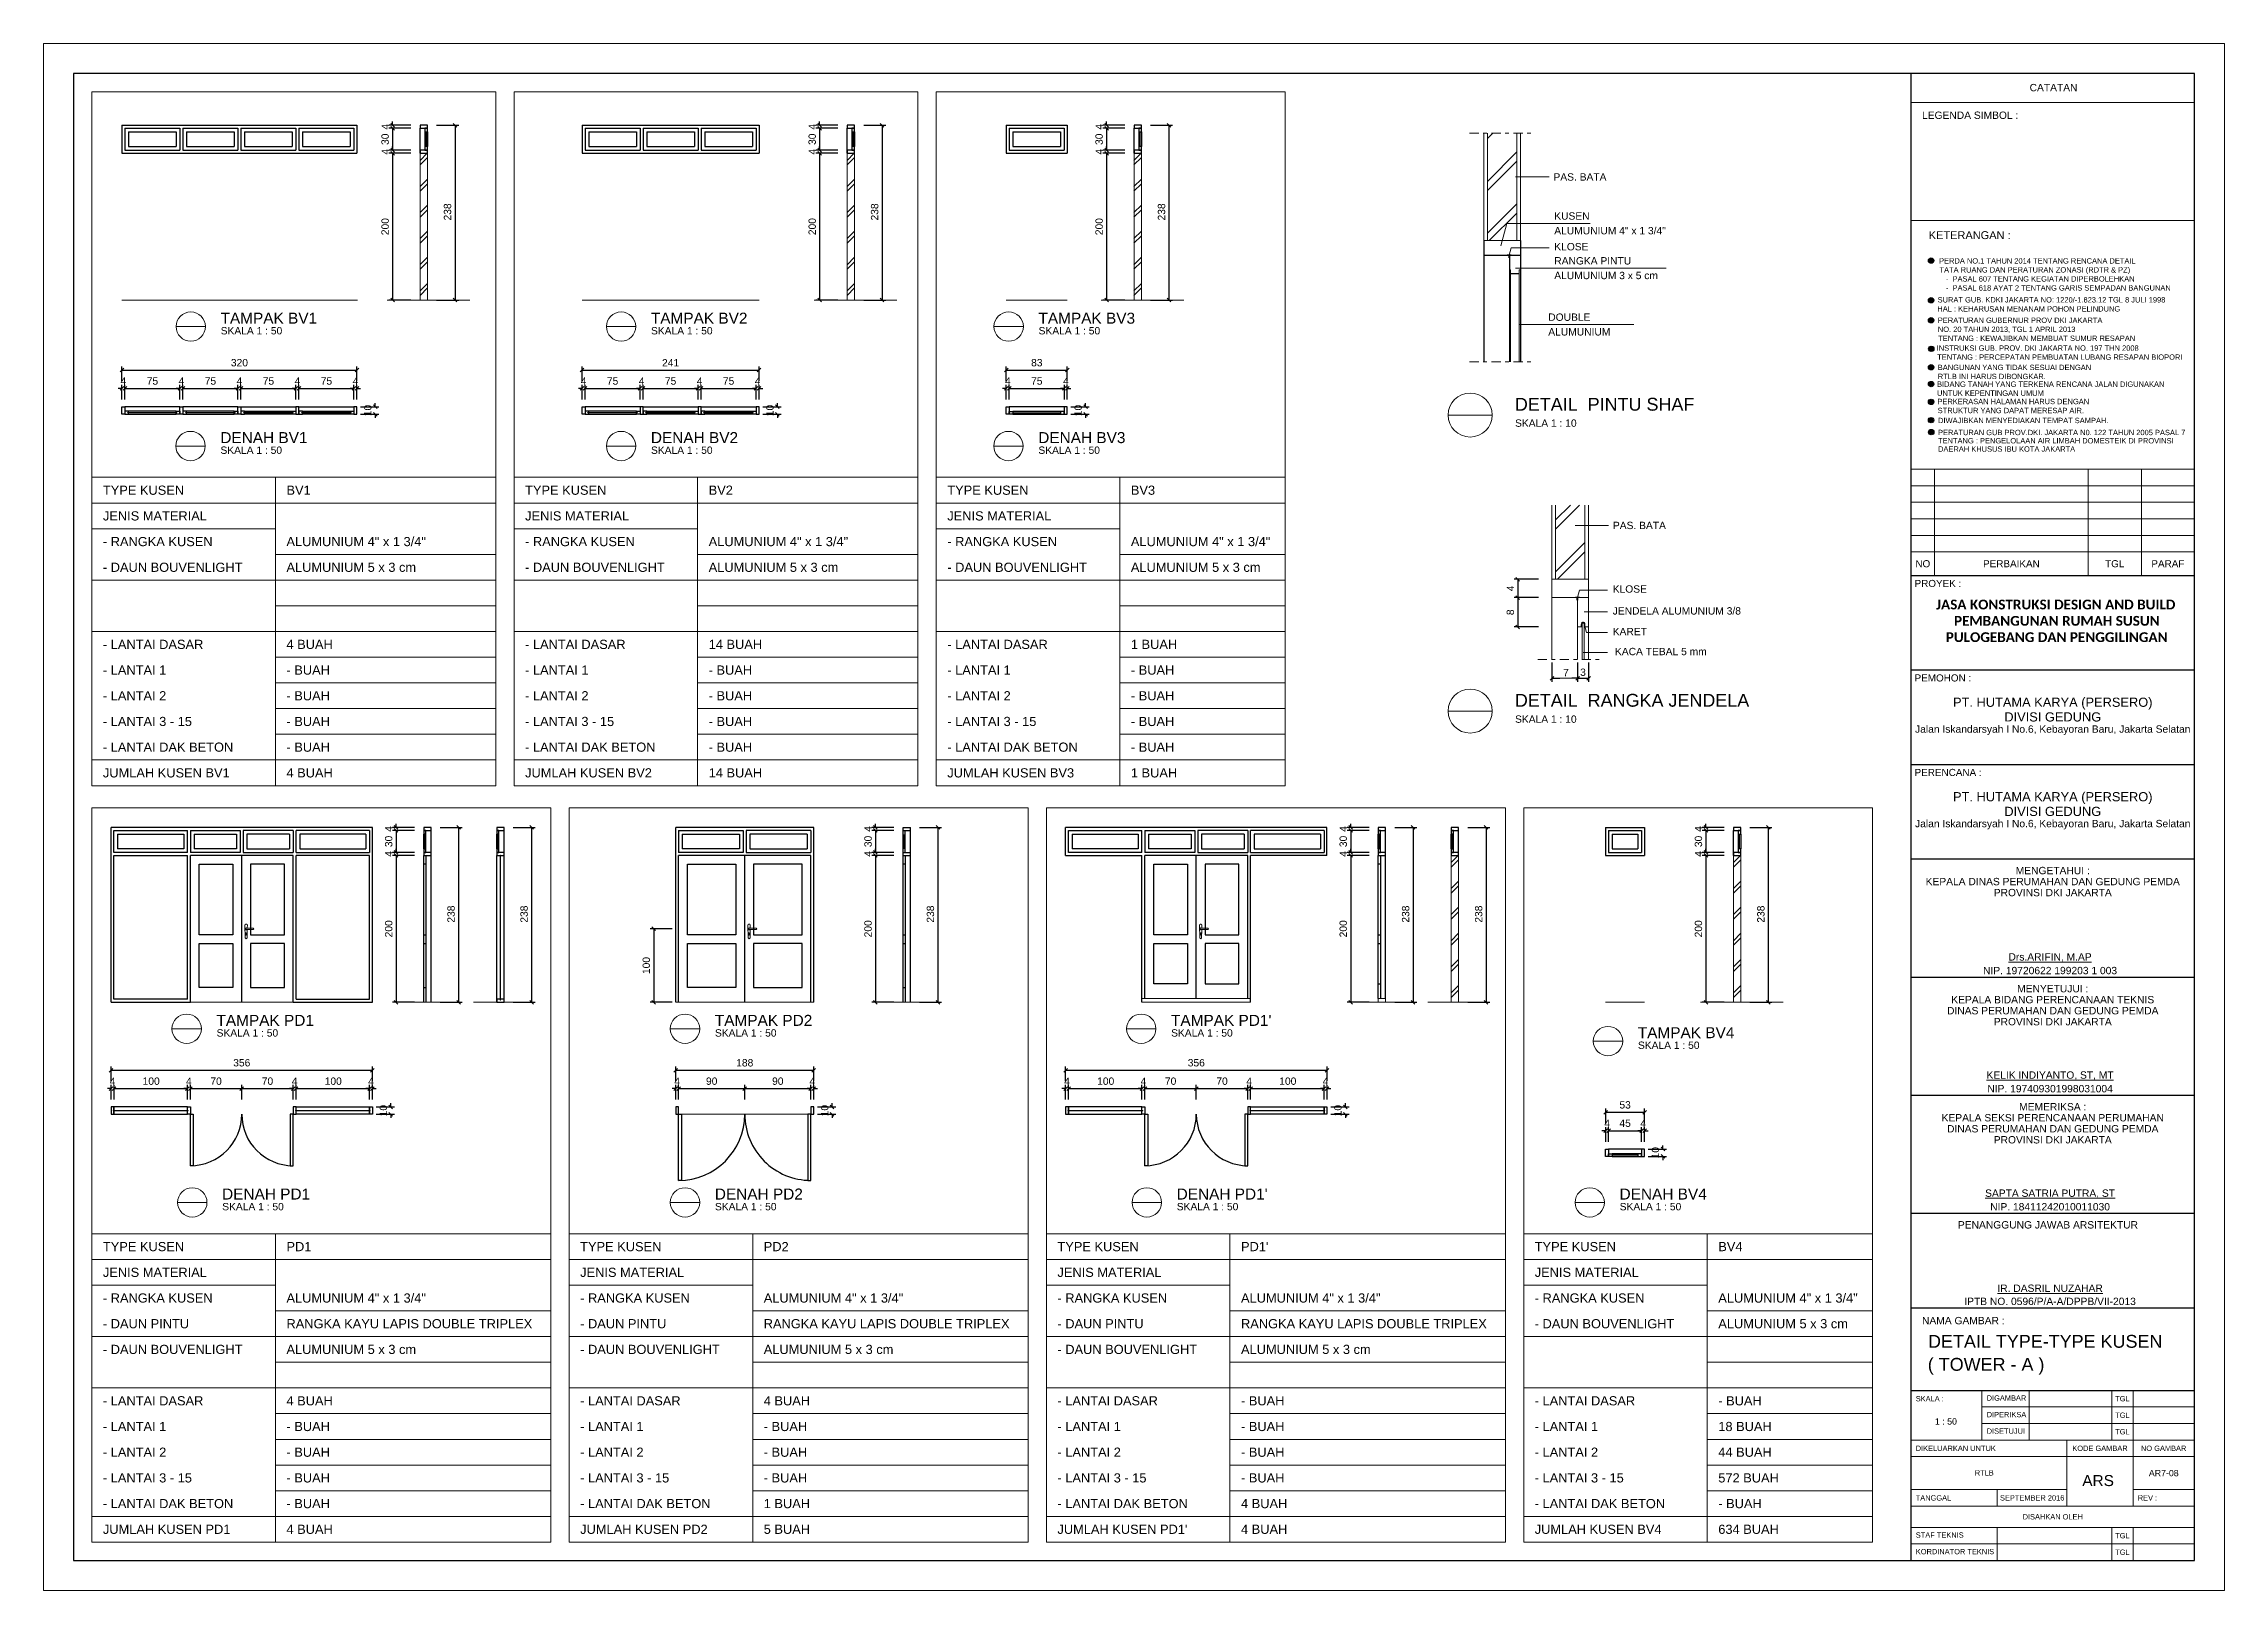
# Model space of a CAD drawing. Header units: millimetres. Extents: x -108 to 351, y -17 to 192.
# Drawn here: x 292 to 351.4, y -17 to 25.2 of the extents above; entities that cross this region are included whole.
import ezdxf
from ezdxf.enums import TextEntityAlignment as Align

# ---------------------------------------------------------------- set-up
doc = ezdxf.new("R2010")
doc.units = ezdxf.units.MM
doc.linetypes.add('DASHDOT2', pattern=[0.5, 0.25, -0.125, 0, -0.125])
doc.layers.get('defpoints').update_dxf_attribs({"color": 1})
for name, color, linetype, lineweight in [('-DPK-GARIS TEPI2', 7, 'Continuous', 13), ('-DPK-Simbol', 7, 'Continuous', 25), ('-DPK-TEKS 2', 7, 'Continuous', 15), ('ars', 11, 'Continuous', 0), ('DINDING', 71, 'Continuous', 20), ('KACA', 151, 'Continuous', 5), ('KOP', 7, 'Continuous', 20), ('KOP GARIS', 1, 'Continuous', 30), ('lan', 7, 'Continuous', 15), ('NOT', 7, 'Continuous', 20), ('tem', 5, 'Continuous', 20), ('u', 6, 'Continuous', 20), ('u @ 1', 6, 'Continuous', 20)]:
    doc.layers.add(name, color=color, linetype=linetype, lineweight=lineweight)
doc.layers.add('Kusen', color=30, linetype='Continuous')
doc.styles.add('ARIAL', font='arial.ttf')
doc.styles.add('KOPDPK', font='sanss___.ttf', dxfattribs={"height": 2})
doc.styles.get("Standard").update_dxf_attribs({"font": 'arial.ttf'})
doc.dimstyles.new('SK-10', dxfattribs={"dimtxt": 0.2, "dimasz": 0.1, "dimexe": 0.1, "dimexo": 0, "dimgap": 0.1, "dimtad": 1, "dimdec": 0, "dimlfac": 10, "dimzin": 0, "dimdsep": 46, "dimtxsty": 'Standard', "dimblk": 'OBLIQUE', "dimcen": 0.09, "dimclrd": 6, "dimclre": 6, "dimadec": 0, "dimazin": 0, "dimtfac": 1, "dimtdec": 0, "dimtofl": 0, "dimtmove": 2, "dimatfit": 3, "dimldrblk": 'OBLIQUE', "dimfxl": 0, "dimtolj": 1, "dimtzin": 0, "dimarcsym": 0})
doc.dimstyles.new('SK-50', dxfattribs={"dimscale": 0, "dimtxt": 0.2, "dimasz": 0.1, "dimexe": 0.1, "dimexo": 0, "dimgap": 0.1, "dimtad": 1, "dimdec": 0, "dimlfac": 50, "dimzin": 0, "dimdsep": 46, "dimtxsty": 'Standard', "dimblk": 'OBLIQUE', "dimcen": 0.09, "dimclrd": 256, "dimclre": 256, "dimclrt": 256, "dimadec": 0, "dimazin": 0, "dimtfac": 1, "dimtdec": 0, "dimtofl": 0, "dimtmove": 0, "dimatfit": 3, "dimldrblk": 'OBLIQUE', "dimfxl": 0, "dimtolj": 1, "dimtzin": 0, "dimarcsym": 0})

msp = doc.modelspace()

# ---------------------------------------------------------------- texts
at = {"layer": 'NOT'}
for s, height, p in [('PAS. BATA', 0.2, (333.16511, 21.43833)), ('KUSEN', 0.2, (333.18646, 20.37465)), ('ALUMUNIUM 4" x 1 3/4"', 0.2, (333.18646, 19.97465)), ('KLOSE', 0.2, (333.18646, 19.53887)), ('RANGKA PINTU', 0.2, (333.18646, 19.15373)), ('ALUMUNIUM 3 x 5 cm', 0.2, (333.18646, 18.75373)), ('DOUBLE', 0.2, (333.02323, 17.61887)), ('ALUMUNIUM', 0.2, (333.02323, 17.21887)), ('TYPE KUSEN', 0.25, (293.65435, 12.88052)), ('BV1', 0.25, (298.65435, 12.88052)), ('TYPE KUSEN', 0.25, (305.15435, 12.88052)), ('BV2', 0.25, (310.15435, 12.88052)), ('TYPE KUSEN', 0.25, (316.65435, 12.88052)), ('BV3', 0.25, (321.65435, 12.88052)), ('JENIS MATERIAL', 0.25, (293.65435, 12.18052)), ('JENIS MATERIAL', 0.25, (305.15435, 12.18052)), ('JENIS MATERIAL', 0.25, (316.65435, 12.18052)), ('PAS. BATA', 0.2, (334.78405, 11.94509)), ('- RANGKA KUSEN', 0.25, (293.65435, 11.48052)), ('ALUMUNIUM 4" x 1 3/4"', 0.25, (298.65435, 11.48052)), ('- RANGKA KUSEN', 0.25, (305.15435, 11.48052)), ('ALUMUNIUM 4" x 1 3/4"', 0.25, (310.15435, 11.48052)), ('- RANGKA KUSEN', 0.25, (316.65435, 11.48052)), ('ALUMUNIUM 4" x 1 3/4"', 0.25, (321.65435, 11.48052)), ('- DAUN BOUVENLIGHT', 0.25, (293.65435, 10.78052)), ('ALUMUNIUM 5 x 3 cm', 0.25, (298.65435, 10.78052)), ('- DAUN BOUVENLIGHT', 0.25, (305.15435, 10.78052)), ('ALUMUNIUM 5 x 3 cm', 0.25, (310.15435, 10.78052)), ('- DAUN BOUVENLIGHT', 0.25, (316.65435, 10.78052)), ('ALUMUNIUM 5 x 3 cm', 0.25, (321.65435, 10.78052)), ('KLOSE', 0.2, (334.77883, 10.21427)), ('JENDELA ALUMUNIUM 3/8', 0.2, (334.77883, 9.61749)), ('- LANTAI DASAR', 0.25, (293.65435, 8.68052)), ('4 BUAH', 0.25, (298.65435, 8.68052)), ('- LANTAI DASAR', 0.25, (305.15435, 8.68052)), ('14 BUAH', 0.25, (310.15435, 8.68052)), ('- LANTAI DASAR', 0.25, (316.65435, 8.68052)), ('1 BUAH', 0.25, (321.65435, 8.68052)), ('KARET', 0.2, (334.77883, 9.05373)), ('KACA TEBAL 5 mm', 0.2, (334.84018, 8.51034)), ('- LANTAI 1', 0.25, (293.65435, 7.98052)), ('- BUAH', 0.25, (298.65435, 7.98052)), ('- LANTAI 1', 0.25, (305.15435, 7.98052)), ('- BUAH', 0.25, (310.15435, 7.98052)), ('- LANTAI 1', 0.25, (316.65435, 7.98052)), ('- BUAH', 0.25, (321.65435, 7.98052)), ('- LANTAI 2', 0.25, (293.65435, 7.28052)), ('- BUAH', 0.25, (298.65435, 7.28052)), ('- LANTAI 2', 0.25, (305.15435, 7.28052)), ('- BUAH', 0.25, (310.15435, 7.28052)), ('- LANTAI 2', 0.25, (316.65435, 7.28052)), ('- BUAH', 0.25, (321.65435, 7.28052)), ('- LANTAI 3 - 15', 0.25, (293.65435, 6.58052)), ('- BUAH', 0.25, (298.65435, 6.58052)), ('- LANTAI 3 - 15', 0.25, (305.15435, 6.58052)), ('- BUAH', 0.25, (310.15435, 6.58052)), ('- LANTAI 3 - 15', 0.25, (316.65435, 6.58052)), ('- BUAH', 0.25, (321.65435, 6.58052)), ('- LANTAI DAK BETON', 0.25, (293.65435, 5.88052)), ('- BUAH', 0.25, (298.65435, 5.88052)), ('- LANTAI DAK BETON', 0.25, (305.15435, 5.88052)), ('- BUAH', 0.25, (310.15435, 5.88052)), ('- LANTAI DAK BETON', 0.25, (316.65435, 5.88052)), ('- BUAH', 0.25, (321.65435, 5.88052)), ('JUMLAH KUSEN BV1', 0.25, (293.65435, 5.18052)), ('4 BUAH', 0.25, (298.65435, 5.18052)), ('JUMLAH KUSEN BV2', 0.25, (305.15435, 5.18052)), ('14 BUAH', 0.25, (310.15435, 5.18052)), ('JUMLAH KUSEN BV3', 0.25, (316.65435, 5.18052)), ('1 BUAH', 0.25, (321.65435, 5.18052)), ('TYPE KUSEN', 0.25, (293.65435, -7.72495)), ('PD1', 0.25, (298.65435, -7.72495)), ('TYPE KUSEN', 0.25, (306.65435, -7.72495)), ('PD2', 0.25, (311.65435, -7.72495)), ('TYPE KUSEN', 0.25, (319.65435, -7.72495)), ("PD1'", 0.25, (324.65435, -7.72495)), ('TYPE KUSEN', 0.25, (332.65435, -7.72495)), ('BV4', 0.25, (337.65435, -7.72495)), ('JENIS MATERIAL', 0.25, (293.65435, -8.42495)), ('JENIS MATERIAL', 0.25, (306.65435, -8.42495)), ('JENIS MATERIAL', 0.25, (319.65435, -8.42495)), ('JENIS MATERIAL', 0.25, (332.65435, -8.42495)), ('- RANGKA KUSEN', 0.25, (293.65435, -9.12495)), ('ALUMUNIUM 4" x 1 3/4"', 0.25, (298.65435, -9.12495)), ('- RANGKA KUSEN', 0.25, (306.65435, -9.12495)), ('ALUMUNIUM 4" x 1 3/4"', 0.25, (311.65435, -9.12495)), ('- RANGKA KUSEN', 0.25, (319.65435, -9.12495)), ('ALUMUNIUM 4" x 1 3/4"', 0.25, (324.65435, -9.12495)), ('- RANGKA KUSEN', 0.25, (332.65435, -9.12495)), ('ALUMUNIUM 4" x 1 3/4"', 0.25, (337.65435, -9.12495)), ('- DAUN PINTU', 0.25, (293.65435, -9.82495)), ('RANGKA KAYU LAPIS DOUBLE TRIPLEX', 0.25, (298.65435, -9.82495)), ('- DAUN PINTU', 0.25, (306.65435, -9.82495)), ('RANGKA KAYU LAPIS DOUBLE TRIPLEX', 0.25, (311.65435, -9.82495)), ('- DAUN PINTU', 0.25, (319.65435, -9.82495)), ('RANGKA KAYU LAPIS DOUBLE TRIPLEX', 0.25, (324.65435, -9.82495)), ('- DAUN BOUVENLIGHT', 0.25, (332.65435, -9.82495)), ('ALUMUNIUM 5 x 3 cm', 0.25, (337.65435, -9.82495)), ('- DAUN BOUVENLIGHT', 0.25, (293.65435, -10.52495)), ('ALUMUNIUM 5 x 3 cm', 0.25, (298.65435, -10.52495)), ('- DAUN BOUVENLIGHT', 0.25, (306.65435, -10.52495)), ('ALUMUNIUM 5 x 3 cm', 0.25, (311.65435, -10.52495)), ('- DAUN BOUVENLIGHT', 0.25, (319.65435, -10.52495)), ('ALUMUNIUM 5 x 3 cm', 0.25, (324.65435, -10.52495)), ('- LANTAI DASAR', 0.25, (293.65435, -11.92495)), ('4 BUAH', 0.25, (298.65435, -11.92495)), ('- LANTAI DASAR', 0.25, (306.65435, -11.92495)), ('4 BUAH', 0.25, (311.65435, -11.92495)), ('- LANTAI DASAR', 0.25, (319.65435, -11.92495)), ('- BUAH', 0.25, (324.65435, -11.92495)), ('- LANTAI DASAR', 0.25, (332.65435, -11.92495)), ('- BUAH', 0.25, (337.65435, -11.92495)), ('- LANTAI 1', 0.25, (293.65435, -12.62495)), ('- BUAH', 0.25, (298.65435, -12.62495)), ('- LANTAI 1', 0.25, (306.65435, -12.62495)), ('- BUAH', 0.25, (311.65435, -12.62495)), ('- LANTAI 1', 0.25, (319.65435, -12.62495)), ('- BUAH', 0.25, (324.65435, -12.62495)), ('- LANTAI 1', 0.25, (332.65435, -12.62495)), ('18 BUAH', 0.25, (337.65435, -12.62495)), ('- LANTAI 2', 0.25, (293.65435, -13.32495)), ('- BUAH', 0.25, (298.65435, -13.32495)), ('- LANTAI 2', 0.25, (306.65435, -13.32495)), ('- BUAH', 0.25, (311.65435, -13.32495)), ('- LANTAI 2', 0.25, (319.65435, -13.32495)), ('- BUAH', 0.25, (324.65435, -13.32495)), ('- LANTAI 2', 0.25, (332.65435, -13.32495)), ('44 BUAH', 0.25, (337.65435, -13.32495)), ('- LANTAI 3 - 15', 0.25, (293.65435, -14.02495)), ('- BUAH', 0.25, (298.65435, -14.02495)), ('- LANTAI 3 - 15', 0.25, (306.65435, -14.02495)), ('- BUAH', 0.25, (311.65435, -14.02495)), ('- LANTAI 3 - 15', 0.25, (319.65435, -14.02495)), ('- BUAH', 0.25, (324.65435, -14.02495)), ('- LANTAI 3 - 15', 0.25, (332.65435, -14.02495)), ('572 BUAH', 0.25, (337.65435, -14.02495)), ('- LANTAI DAK BETON', 0.25, (293.65435, -14.72495)), ('- BUAH', 0.25, (298.65435, -14.72495)), ('- LANTAI DAK BETON', 0.25, (306.65435, -14.72495)), ('1 BUAH', 0.25, (311.65435, -14.72495)), ('- LANTAI DAK BETON', 0.25, (319.65435, -14.72495)), ('4 BUAH', 0.25, (324.65435, -14.72495)), ('- LANTAI DAK BETON', 0.25, (332.65435, -14.72495)), ('- BUAH', 0.25, (337.65435, -14.72495)), ('JUMLAH KUSEN PD1', 0.25, (293.65435, -15.42495)), ('4 BUAH', 0.25, (298.65435, -15.42495)), ('JUMLAH KUSEN PD2', 0.25, (306.65435, -15.42495)), ('5 BUAH', 0.25, (311.65435, -15.42495)), ("JUMLAH KUSEN PD1'", 0.25, (319.65435, -15.42495)), ('4 BUAH', 0.25, (324.65435, -15.42495)), ('JUMLAH KUSEN BV4', 0.25, (332.65435, -15.42495)), ('634 BUAH', 0.25, (337.65435, -15.42495))]:
    msp.add_text(s, height=height, dxfattribs=at).set_placement(p)

# ---------------------------------------------------------------- blocks, each defined once
blk = doc.blocks.new('KOPA2-TPAK r')
at = {"layer": '-DPK-Simbol'}
for points in [[(51.339, 36.223, 1), (51.485, 36.223, 1)], [(51.339, 35.144, 1), (51.485, 35.144, 1)], [(51.339, 34.599, 1), (51.485, 34.599, 1)], [(51.344, 33.821, 1), (51.49, 33.821, 1)], [(51.339, 33.318, 1), (51.485, 33.318, 1)], [(51.339, 32.86, 1), (51.485, 32.86, 1)], [(51.339, 32.376, 1), (51.485, 32.376, 1)], [(51.338, 31.878, 1), (51.484, 31.878, 1)], [(51.341, 31.552, 1), (51.487, 31.552, 1)]]:
    blk.add_hatch(color=256, dxfattribs=at).paths.add_polyline_path(points)
at = {"layer": '-DPK-GARIS TEPI2', "lineweight": 13}
for p, q in [((50.864, 30.541), (58.585, 30.541)), ((51.508, 27.645), (51.508, 30.541)), ((55.69, 30.541), (55.69, 27.645)), ((57.138, 30.541), (57.138, 27.645)), ((50.864, 30.09), (58.585, 30.09)), ((50.864, 29.64), (58.585, 29.64)), ((50.864, 29.19), (58.585, 29.19)), ((50.864, 28.739), (58.585, 28.739)), ((50.864, 28.289), (58.585, 28.289))]:
    blk.add_line(p, q, dxfattribs=at)
at = {"layer": '-DPK-Simbol'}
for centre in [(51.412, 36.223), (51.412, 35.144), (51.412, 34.599), (51.417, 33.821), (51.417, 33.821), (51.412, 33.318), (51.412, 33.318), (51.412, 32.86), (51.412, 32.86), (51.412, 32.376), (51.411, 31.878), (51.411, 31.878), (51.414, 31.552), (51.414, 31.552)]:
    blk.add_circle(centre, 0.0732, dxfattribs=at)
blk.add_line((50.864, 37.317), (58.585, 37.317))
at = {"layer": 'KOP', "lineweight": 13}
for p, q in [((58.585, 40.534), (50.864, 40.534)), ((52.794, 5.447), (52.794, 4.096)), ((54.081, 5.447), (54.081, 4.096)), ((56.333, 5.447), (56.333, 4.096)), ((56.912, 5.447), (56.912, 4.096)), ((52.794, 4.997), (58.585, 4.997)), ((52.794, 4.547), (58.585, 4.547)), ((50.864, 4.096), (58.585, 4.096)), ((50.864, 3.646), (58.585, 3.646)), ((55.111, 4.096), (55.111, 2.295)), ((56.912, 4.096), (56.912, 2.295)), ((50.864, 2.745), (55.111, 2.745)), ((53.213, 2.745), (53.213, 2.295)), ((56.912, 2.745), (58.585, 2.745)), ((50.864, 2.295), (58.585, 2.295)), ((50.864, 1.716), (58.585, 1.716)), ((50.864, 1.265), (58.585, 1.265)), ((53.213, 1.716), (53.213, 0.815)), ((56.333, 1.716), (56.333, 0.815)), ((56.912, 1.716), (56.912, 0.815))]:
    blk.add_line(p, q, dxfattribs=at)
at = {"layer": 'KOP'}
blk.add_lwpolyline([(0, 0), (59.4, 0), (59.4, 42.135), (0, 42.135)], close=True, dxfattribs=at)
at = {"layer": 'KOP GARIS'}
for p, q in [((50.864, 0.815), (50.864, 41.32)), ((50.864, 27.645), (58.585, 27.645)), ((50.864, 25.072), (58.585, 25.072)), ((50.864, 22.498), (58.585, 22.498)), ((50.864, 19.924), (58.585, 19.924)), ((50.864, 16.707), (58.585, 16.707)), ((50.864, 13.49), (58.585, 13.49)), ((50.864, 10.273), (58.585, 10.273)), ((50.864, 7.699), (58.585, 7.699)), ((50.864, 5.447), (58.585, 5.447))]:
    blk.add_line(p, q, dxfattribs=at)
blk.add_lwpolyline([(0.815, 0.815), (58.585, 0.815), (58.585, 41.32), (0.815, 41.32)], close=True, dxfattribs=at)
at = {"layer": '-DPK-Simbol', "style": 'ARIAL'}
for s, p in [('PERDA NO.1 TAHUN 2014 TENTANG RENCANA DETAIL', (51.629, 36.144)), ('TATA RUANG DAN PERATURAN ZONASI (RDTR & PZ)', (51.64, 35.899)), ('   -  PASAL 607 TENTANG KEGIATAN DIPERBOLEHKAN', (51.645, 35.653)), ('SURAT GUB. KDKI JAKARTA NO: 1220/-1.823.12 TGL 8 JULI 1998', (51.589, 35.083)), ('   -  PASAL 618 AYAT 2 TENTANG GARIS SEMPADAN BANGUNAN', (51.645, 35.407)), ('HAL : KEHARUSAN MENANAM POHON PELINDUNG', (51.582, 34.837)), ('PERATURAN GUBERNUR PROV DKI JAKARTA', (51.595, 34.526)), ('INSTRUKSI GUB. PROV. DKI JAKARTA NO. 197 THN 2008', (51.564, 33.768)), ('TENTANG : KEWAJIBKAN MEMBUAT SUMUR RESAPAN', (51.606, 34.035)), ('NO. 20 TAHUN 2013, TGL 1 APRIL 2013', (51.595, 34.28)), ('TENTANG : PERCEPATAN PEMBUATAN LUBANG RESAPAN BIOPORI', (51.578, 33.522)), ('BANGUNAN YANG TIDAK SESUAI DENGAN', (51.594, 33.242)), ('UNTUK KEPENTINGAN UMUM', (51.573, 32.54)), ('BIDANG TANAH YANG TERKENA RENCANA JALAN DIGUNAKAN', (51.574, 32.785)), ('RTLB INI HARUS DIBONGKAR.', (51.593, 32.996)), ('STRUKTUR YANG DAPAT MERESAP AIR.', (51.591, 32.068)), ('PERKERASAN HALAMAN HARUS DENGAN', (51.584, 32.313)), ('DIWAJIBKAN MENYEDIAKAN TEMPAT SAMPAH.', (51.601, 31.796)), ('PERATURAN GUB PROV.DKI. JAKARTA N0. 122 TAHUN 2005 PASAL 7', (51.6, 31.469)), ('TENTANG : PENGELOLAAN AIR LIMBAH DOMESTEIK DI PROVINSI', (51.6, 31.244)), ('DAERAH KHUSUS IBU KOTA JAKARTA', (51.6, 31.018))]:
    blk.add_text(s, height=0.14584, dxfattribs=at).set_placement(p)
at = {"layer": '-DPK-TEKS 2', "style": 'KOPDPK'}
blk.add_text('KETERANGAN :', height=0.21447, dxfattribs=at).set_placement((51.347, 36.81))
at = {"layer": '-DPK-TEKS 2'}
for s, p in [('NO', (51.186, 27.967)), ('PERBAIKAN', (53.599, 27.967)), ('TGL', (56.414, 27.967)), ('PARAF', (57.861, 27.967))]:
    blk.add_text(s, height=0.193, dxfattribs=at).set_placement(p, align=Align.MIDDLE_CENTER)
for s, height, p in [('PROYEK :', 0.193, (50.961, 27.43)), ('PEMOHON :', 0.193, (50.961, 24.856)), ('PERENCANA :', 0.19303, (50.961, 22.282))]:
    blk.add_text(s, height=height, dxfattribs=at).set_placement(p, align=Align.MIDDLE_LEFT)
at = {"layer": '-DPK-TEKS 2', "insert": (50.405, 26.989), "char_height": 0.2, "attachment_point": 1}
blk.add_mtext_dynamic_manual_height_columns('\\pi1.1411;{\\fCalibri|b1|i0|c0|p34;\\H1.3333x;JASA KONSTRUKSI DESIGN AND BUILD \\P\\pi1.6308;PEMBANGUNAN RUMAH SUSUN \\P\\pi1.4066;PULOGEBANG DAN PENGGILINGAN}', width=8.92595, gutter_width=1.75, heights=[0], dxfattribs=at)
at = {"layer": 'KOP'}
for s, height, p in [('PT. HUTAMA KARYA (PERSERO)', 0.25, (54.725, 24.194)), ('DIVISI GEDUNG', 0.25, (54.725, 23.794)), ('Jalan Iskandarsyah I No.6, Kebayoran Baru, Jakarta Selatan', 0.2, (54.725, 23.463)), ('PT. HUTAMA KARYA (PERSERO)', 0.25, (54.725, 21.62)), ('Jalan Iskandarsyah I No.6, Kebayoran Baru, Jakarta Selatan', 0.2, (54.725, 20.889)), ('DIVISI GEDUNG', 0.25, (54.725, 21.22)), ('MENGETAHUI :', 0.2, (54.725, 19.609)), ('KEPALA DINAS PERUMAHAN DAN GEDUNG PEMDA', 0.2, (54.725, 19.309)), ('PROVINSI DKI JAKARTA', 0.2, (54.725, 19.009)), ('KEPALA BIDANG PERENCANAAN TEKNIS', 0.2, (54.725, 16.092)), ('MENYETUJUI :', 0.2, (54.725, 16.392)), ('DINAS PERUMAHAN DAN GEDUNG PEMDA', 0.2, (54.725, 15.792)), ('PROVINSI DKI JAKARTA', 0.2, (54.725, 15.492)), ('MEMERIKSA :', 0.2, (54.725, 13.175)), ('KEPALA SEKSI PERENCANAAN PERUMAHAN', 0.2, (54.725, 12.875)), ('DINAS PERUMAHAN DAN GEDUNG PEMDA', 0.2, (54.725, 12.575)), ('PROVINSI DKI JAKARTA', 0.2, (54.725, 12.275)), ('TGL', 0.1448, (56.623, 5.222)), ('TGL', 0.1448, (56.623, 4.772)), ('TGL', 0.1448, (56.623, 4.321)), ('KODE GAMBAR', 0.14477, (56.012, 3.871)), ('NO GAMBAR', 0.1448, (57.746, 3.871)), ('DISAHKAN OLEH', 0.14477, (54.725, 2.005)), ('TGL', 0.1448, (56.623, 1.49)), ('TGL', 0.1448, (56.623, 1.04))]:
    blk.add_text(s, height=height, dxfattribs=at).set_placement(p, align=Align.MIDDLE_CENTER)
for s, p in [('%%UDrs.ARIFIN, M.AP', (54.652, 17.239)), ('NIP. 19720622 199203 1 003', (54.652, 16.885)), ('%%UKELIK INDIYANTO, ST, MT', (54.652, 14.021)), ('NIP. 197409301998031004', (54.652, 13.668)), ('%%USAPTA SATRIA PUTRA, ST', (54.652, 10.804)), ('NIP. 18411242010011030', (54.652, 10.45)), ('%%UIR. DASRIL NUZAHAR', (54.652, 8.231)), ('IPTB NO. 0596/P/A-A/DPPB/VII-2013', (54.652, 7.877))]:
    blk.add_text(s, height=0.2, dxfattribs=at).set_placement(p, align=Align.MIDDLE)
for s, height, p in [('PENANGGUNG JAWAB ARSITEKTUR', 0.2, (52.142, 9.958)), ('SKALA :', 0.1448, (50.993, 5.222)), ('DIGAMBAR', 0.1448, (52.925, 5.24)), ('DIPERIKSA', 0.1448, (52.925, 4.789)), ('DISETUJUI', 0.1448, (52.925, 4.339)), ('DIKELUARKAN UNTUK ', 0.14477, (50.993, 3.871)), ('RTLB', 0.1448, (52.602, 3.202)), ('TANGGAL ', 0.1448, (50.993, 2.52)), ('SEPTEMBER 2016', 0.14477, (53.288, 2.52)), ('REV :', 0.1448, (57.041, 2.52)), ('STAF TEKNIS', 0.14477, (50.995, 1.508)), ('KORDINATOR TEKNIS', 0.14477, (50.995, 1.057))]:
    blk.add_text(s, height=height, dxfattribs=at).set_placement(p, align=Align.MIDDLE_LEFT)
at = {"layer": 'KOP', "attachment_point": 1}
for s, width, insert, char_height in [('\\pi0.037596;CATATAN', 1.34231, (54.057, 41.037), 0.2), ('LEGENDA SIMBOL :', 2.62438, (51.164, 40.284), 0.2), ('NAMA GAMBAR :', 2.25116, (51.164, 7.449), 0.2), ('ARS', 1.0069, (55.53, 3.142), 0.3)]:
    blk.add_mtext_dynamic_manual_height_columns(s, width=width, gutter_width=5, heights=[0], dxfattribs=dict(at, insert=insert, char_height=char_height))
at = {"layer": 'KOP'}
for p in [(51.864, 6.612), (51.864, 6.212), (51.864, 5.812)]:
    blk.add_attdef('JUDUL', p, '', height=0.25, dxfattribs=at)
for tag, p in [('SKALA', (51.816, 4.913)), ('SKALA', (51.816, 4.602)), ('SKALA', (51.816, 4.312)), ('AR-00', (57.749, 3.195))]:
    blk.add_attdef(tag, text='', height=0.172, dxfattribs=at).set_placement(p, align=Align.MIDDLE_CENTER)
blk = doc.blocks.new('_Oblique')
at = {"color": 0, "linetype": 'ByBlock', "lineweight": -2}
blk.add_line((-0.5, -0.5), (0.5, 0.5), dxfattribs=at)
blk = doc.blocks.new('*D27')
at = {"layer": 'defpoints', "color": 0, "transparency": 16777216}
for p in [(332.754, 10.08), (332.193, 9.28), (332.754, 9.28)]:
    blk.add_point(p, dxfattribs=at)
at = {"layer": 'u', "color": 6, "lineweight": -2, "transparency": 16777216}
for p, q in [((332.754, 10.08), (332.093, 10.08)), ((332.193, 10.08), (332.193, 9.28)), ((332.754, 9.28), (332.093, 9.28))]:
    blk.add_line(p, q, dxfattribs=at)
at = {"layer": 'u', "color": 6, "lineweight": -2, "transparency": 16777216, "xscale": 0.1, "yscale": 0.1, "zscale": 0.1}
for p, rotation in [((332.193, 10.08), 90), ((332.193, 9.28), 270)]:
    blk.add_blockref('_Oblique', p, dxfattribs=dict(at, rotation=rotation))
at = {"layer": 'u', "color": 0, "transparency": 16777216, "insert": (331.991, 9.68), "char_height": 0.2, "attachment_point": 5, "rotation": 90}
blk.add_mtext('\\A1;8', dxfattribs=at)
blk = doc.blocks.new('*D28')
at = {"layer": 'defpoints', "color": 0, "transparency": 16777216}
for p in [(332.76, 10.58), (332.193, 10.08), (332.76, 10.08)]:
    blk.add_point(p, dxfattribs=at)
at = {"layer": 'u', "color": 6, "lineweight": -2, "transparency": 16777216}
for p, q in [((332.76, 10.58), (332.093, 10.58)), ((332.193, 10.58), (332.193, 10.08)), ((332.76, 10.08), (332.093, 10.08))]:
    blk.add_line(p, q, dxfattribs=at)
at = {"layer": 'u', "color": 6, "lineweight": -2, "transparency": 16777216, "xscale": 0.1, "yscale": 0.1, "zscale": 0.1}
for p, rotation in [((332.193, 10.58), 90), ((332.193, 10.08), 270)]:
    blk.add_blockref('_Oblique', p, dxfattribs=dict(at, rotation=rotation))
at = {"layer": 'u', "color": 0, "transparency": 16777216, "insert": (331.993, 10.33), "char_height": 0.2, "attachment_point": 5, "rotation": 90}
blk.add_mtext('\\A1;4', dxfattribs=at)
blk = doc.blocks.new('*D29')
at = {"layer": 'defpoints', "color": 0, "transparency": 16777216}
for p in [(333.823, 8.31), (334.123, 8.31), (334.123, 7.881)]:
    blk.add_point(p, dxfattribs=at)
at = {"layer": 'u', "color": 6, "lineweight": -2, "transparency": 16777216}
for p, q in [((333.823, 8.31), (333.823, 7.781)), ((333.823, 7.881), (334.123, 7.881)), ((334.123, 8.31), (334.123, 7.781))]:
    blk.add_line(p, q, dxfattribs=at)
at = {"layer": 'u', "color": 6, "lineweight": -2, "transparency": 16777216, "xscale": 0.1, "yscale": 0.1, "zscale": 0.1, "rotation": 180}
blk.add_blockref('_Oblique', (333.823, 7.881), dxfattribs=at)
at = {"layer": 'u', "color": 6, "lineweight": -2, "transparency": 16777216, "xscale": 0.1, "yscale": 0.1, "zscale": 0.1}
blk.add_blockref('_Oblique', (334.123, 7.881), dxfattribs=at)
at = {"layer": 'u', "color": 0, "transparency": 16777216, "insert": (333.97, 8.045), "char_height": 0.2, "attachment_point": 5}
blk.add_mtext('\\A1;3', dxfattribs=at)
blk = doc.blocks.new('Ndtpd')
blk.add_line((0.747, 0), (-0.747, 0))
blk.add_circle((0, 0), 0.747)
at = {"flags": 4}
for tag, height, p in [('NO', 0.5, (0, 0.148)), ('NOLBR', 0.3, (0, -0.398))]:
    blk.add_attdef(tag, text='', height=height, dxfattribs=at).set_placement(p, align=Align.CENTER)
for tag, p, height in [('NDTPD', (1.516, 0.148), 0.5), ('SKALA', (1.523, -0.398), 0.3)]:
    blk.add_attdef(tag, p, '', height=height, dxfattribs=at)
blk = doc.blocks.new('*D30')
at = {"layer": 'defpoints', "color": 0, "transparency": 16777216}
for p in [(333.123, 8.31), (333.823, 8.31), (333.823, 7.881)]:
    blk.add_point(p, dxfattribs=at)
at = {"layer": 'u', "color": 6, "lineweight": -2, "transparency": 16777216}
for p, q in [((333.123, 8.31), (333.123, 7.781)), ((333.123, 7.881), (333.34, 7.881)), ((333.823, 7.881), (333.669, 7.881)), ((333.823, 8.31), (333.823, 7.781))]:
    blk.add_line(p, q, dxfattribs=at)
at = {"layer": 'u', "color": 6, "lineweight": -2, "transparency": 16777216, "xscale": 0.1, "yscale": 0.1, "zscale": 0.1, "rotation": 180}
blk.add_blockref('_Oblique', (333.123, 7.881), dxfattribs=at)
at = {"layer": 'u', "color": 6, "lineweight": -2, "transparency": 16777216, "xscale": 0.1, "yscale": 0.1, "zscale": 0.1}
blk.add_blockref('_Oblique', (333.823, 7.881), dxfattribs=at)
at = {"layer": 'u', "color": 0, "transparency": 16777216, "insert": (333.505, 8.034), "char_height": 0.2, "attachment_point": 5}
blk.add_mtext('\\A1;7', dxfattribs=at)
blk = doc.blocks.new('*D37')
at = {"layer": 'defpoints', "color": 0, "transparency": 16777216}
for p in [(318.342, 15.476), (319.842, 15.776), (319.842, 15.476)]:
    blk.add_point(p, dxfattribs=at)
at = {"layer": 'u', "lineweight": -2, "transparency": 16777216}
for p, q in [((318.342, 15.476), (318.342, 15.876)), ((318.342, 15.776), (319.842, 15.776)), ((319.842, 15.476), (319.842, 15.876))]:
    blk.add_line(p, q, dxfattribs=at)
at = {"layer": 'u', "lineweight": -2, "transparency": 16777216, "xscale": 0.1, "yscale": 0.1, "zscale": 0.1, "rotation": 180}
blk.add_blockref('_Oblique', (318.342, 15.776), dxfattribs=at)
at = {"layer": 'u', "lineweight": -2, "transparency": 16777216, "xscale": 0.1, "yscale": 0.1, "zscale": 0.1}
blk.add_blockref('_Oblique', (319.842, 15.776), dxfattribs=at)
at = {"layer": 'u', "transparency": 16777216, "insert": (319.092, 15.978), "char_height": 0.2, "attachment_point": 5}
blk.add_mtext('\\A1;75', dxfattribs=at)
blk = doc.blocks.new('*D182')
at = {"layer": 'defpoints', "color": 0, "transparency": 16777216}
for p in [(319.842, 15.476), (319.922, 15.776), (319.922, 15.476)]:
    blk.add_point(p, dxfattribs=at)
at = {"layer": 'u', "lineweight": -2, "transparency": 16777216}
for p, q in [((319.842, 15.776), (319.742, 15.776)), ((319.842, 15.476), (319.842, 15.876)), ((319.922, 15.476), (319.922, 15.876)), ((319.922, 15.776), (320.022, 15.776))]:
    blk.add_line(p, q, dxfattribs=at)
at = {"layer": 'u', "lineweight": -2, "transparency": 16777216, "xscale": 0.1, "yscale": 0.1, "zscale": 0.1}
blk.add_blockref('_Oblique', (319.842, 15.776), dxfattribs=at)
at = {"layer": 'u', "lineweight": -2, "transparency": 16777216, "xscale": 0.1, "yscale": 0.1, "zscale": 0.1, "rotation": 180}
blk.add_blockref('_Oblique', (319.922, 15.776), dxfattribs=at)
at = {"layer": 'u', "transparency": 16777216, "insert": (319.882, 15.976), "char_height": 0.2, "attachment_point": 5}
blk.add_mtext('\\A1;4', dxfattribs=at)
blk = doc.blocks.new('*D38')
at = {"layer": 'defpoints', "color": 0, "transparency": 16777216}
for p in [(319.922, 16.276), (318.262, 15.976), (319.922, 15.976)]:
    blk.add_point(p, dxfattribs=at)
at = {"layer": 'u', "lineweight": -2, "transparency": 16777216}
for p, q in [((318.262, 15.976), (318.262, 16.376)), ((318.262, 16.276), (319.922, 16.276)), ((319.922, 15.976), (319.922, 16.376))]:
    blk.add_line(p, q, dxfattribs=at)
at = {"layer": 'u', "lineweight": -2, "transparency": 16777216, "xscale": 0.1, "yscale": 0.1, "zscale": 0.1, "rotation": 180}
blk.add_blockref('_Oblique', (318.262, 16.276), dxfattribs=at)
at = {"layer": 'u', "lineweight": -2, "transparency": 16777216, "xscale": 0.1, "yscale": 0.1, "zscale": 0.1}
blk.add_blockref('_Oblique', (319.922, 16.276), dxfattribs=at)
at = {"layer": 'u', "transparency": 16777216, "insert": (319.092, 16.478), "char_height": 0.2, "attachment_point": 5}
blk.add_mtext('\\A1;83', dxfattribs=at)
blk = doc.blocks.new('*D39')
at = {"layer": 'defpoints', "color": 0, "transparency": 16777216}
for p in [(320.022, 15.276), (320.022, 15.076), (320.422, 15.076)]:
    blk.add_point(p, dxfattribs=at)
at = {"layer": 'u', "lineweight": -2, "transparency": 16777216}
for p, q in [((320.022, 15.276), (320.522, 15.276)), ((320.022, 15.076), (320.522, 15.076)), ((320.422, 15.276), (320.422, 15.376)), ((320.422, 15.076), (320.422, 14.976))]:
    blk.add_line(p, q, dxfattribs=at)
at = {"layer": 'u', "lineweight": -2, "transparency": 16777216, "xscale": 0.1, "yscale": 0.1, "zscale": 0.1}
for p, rotation in [((320.422, 15.276), 270), ((320.422, 15.076), 90)]:
    blk.add_blockref('_Oblique', p, dxfattribs=dict(at, rotation=rotation))
at = {"layer": 'u', "transparency": 16777216, "insert": (320.22, 15.176), "char_height": 0.2, "attachment_point": 5, "rotation": 90}
blk.add_mtext('\\A1;10', dxfattribs=at)
blk = doc.blocks.new('*D183')
at = {"layer": 'defpoints', "color": 0, "transparency": 16777216}
for p in [(318.262, 15.476), (318.342, 15.776), (318.342, 15.476)]:
    blk.add_point(p, dxfattribs=at)
at = {"layer": 'u', "lineweight": -2, "transparency": 16777216}
for p, q in [((318.262, 15.776), (318.162, 15.776)), ((318.262, 15.476), (318.262, 15.876)), ((318.342, 15.476), (318.342, 15.876)), ((318.342, 15.776), (318.442, 15.776))]:
    blk.add_line(p, q, dxfattribs=at)
at = {"layer": 'u', "lineweight": -2, "transparency": 16777216, "xscale": 0.1, "yscale": 0.1, "zscale": 0.1}
blk.add_blockref('_Oblique', (318.262, 15.776), dxfattribs=at)
at = {"layer": 'u', "lineweight": -2, "transparency": 16777216, "xscale": 0.1, "yscale": 0.1, "zscale": 0.1, "rotation": 180}
blk.add_blockref('_Oblique', (318.342, 15.776), dxfattribs=at)
at = {"layer": 'u', "transparency": 16777216, "insert": (318.302, 15.976), "char_height": 0.2, "attachment_point": 5}
blk.add_mtext('\\A1;4', dxfattribs=at)
blk = doc.blocks.new('*D184')
at = {"layer": 'defpoints', "color": 0, "transparency": 16777216}
for p in [(321.492, 22.185), (320.992, 18.185), (321.492, 18.185)]:
    blk.add_point(p, dxfattribs=at)
at = {"layer": 'u', "lineweight": -2, "transparency": 16777216}
for p, q in [((321.492, 22.185), (320.892, 22.185)), ((320.992, 22.185), (320.992, 18.185)), ((321.492, 18.185), (320.892, 18.185))]:
    blk.add_line(p, q, dxfattribs=at)
at = {"layer": 'u', "lineweight": -2, "transparency": 16777216, "xscale": 0.1, "yscale": 0.1, "zscale": 0.1}
for p, rotation in [((320.992, 22.185), 90), ((320.992, 18.185), 270)]:
    blk.add_blockref('_Oblique', p, dxfattribs=dict(at, rotation=rotation))
at = {"layer": 'u', "transparency": 16777216, "insert": (320.79, 20.185), "char_height": 0.2, "attachment_point": 5, "rotation": 90}
blk.add_mtext('\\A1;200', dxfattribs=at)
blk = doc.blocks.new('*D185')
at = {"layer": 'defpoints', "color": 0, "transparency": 16777216}
for p in [(320.992, 22.865), (321.492, 22.945), (321.492, 22.865)]:
    blk.add_point(p, dxfattribs=at)
at = {"layer": 'u', "lineweight": -2, "transparency": 16777216}
for p, q in [((321.492, 22.945), (320.892, 22.945)), ((321.492, 22.865), (320.892, 22.865)), ((320.992, 22.945), (320.992, 23.045)), ((320.992, 22.865), (320.992, 22.765))]:
    blk.add_line(p, q, dxfattribs=at)
at = {"layer": 'u', "lineweight": -2, "transparency": 16777216, "xscale": 0.1, "yscale": 0.1, "zscale": 0.1}
for p, rotation in [((320.992, 22.945), 270), ((320.992, 22.865), 90)]:
    blk.add_blockref('_Oblique', p, dxfattribs=dict(at, rotation=rotation))
at = {"layer": 'u', "transparency": 16777216, "insert": (320.792, 22.905), "char_height": 0.2, "attachment_point": 5, "rotation": 90}
blk.add_mtext('\\A1;4', dxfattribs=at)
blk = doc.blocks.new('*D186')
at = {"layer": 'defpoints', "color": 0, "transparency": 16777216}
for p in [(322.192, 22.945), (322.192, 18.185), (322.692, 18.185)]:
    blk.add_point(p, dxfattribs=at)
at = {"layer": 'u', "lineweight": -2, "transparency": 16777216}
for p, q in [((322.192, 22.945), (322.792, 22.945)), ((322.692, 22.945), (322.692, 18.185)), ((322.192, 18.185), (322.792, 18.185))]:
    blk.add_line(p, q, dxfattribs=at)
at = {"layer": 'u', "lineweight": -2, "transparency": 16777216, "xscale": 0.1, "yscale": 0.1, "zscale": 0.1}
for p, rotation in [((322.692, 22.945), 90), ((322.692, 18.185), 270)]:
    blk.add_blockref('_Oblique', p, dxfattribs=dict(at, rotation=rotation))
at = {"layer": 'u', "transparency": 16777216, "insert": (322.49, 20.585), "char_height": 0.2, "attachment_point": 5, "rotation": 90}
blk.add_mtext('\\A1;238', dxfattribs=at)
blk = doc.blocks.new('*D187')
at = {"layer": 'defpoints', "color": 0, "transparency": 16777216}
for p in [(320.992, 22.185), (321.492, 22.265), (321.492, 22.185)]:
    blk.add_point(p, dxfattribs=at)
at = {"layer": 'u', "lineweight": -2, "transparency": 16777216}
for p, q in [((321.492, 22.265), (320.892, 22.265)), ((321.492, 22.185), (320.892, 22.185)), ((320.992, 22.265), (320.992, 22.365)), ((320.992, 22.185), (320.992, 22.085))]:
    blk.add_line(p, q, dxfattribs=at)
at = {"layer": 'u', "lineweight": -2, "transparency": 16777216, "xscale": 0.1, "yscale": 0.1, "zscale": 0.1}
for p, rotation in [((320.992, 22.265), 270), ((320.992, 22.185), 90)]:
    blk.add_blockref('_Oblique', p, dxfattribs=dict(at, rotation=rotation))
at = {"layer": 'u', "transparency": 16777216, "insert": (320.792, 22.225), "char_height": 0.2, "attachment_point": 5, "rotation": 90}
blk.add_mtext('\\A1;4', dxfattribs=at)
blk = doc.blocks.new('*D188')
at = {"layer": 'defpoints', "color": 0, "transparency": 16777216}
for p in [(321.492, 22.865), (320.992, 22.265), (321.492, 22.265)]:
    blk.add_point(p, dxfattribs=at)
at = {"layer": 'u', "lineweight": -2, "transparency": 16777216}
for p, q in [((321.492, 22.865), (320.892, 22.865)), ((320.992, 22.865), (320.992, 22.265)), ((321.492, 22.265), (320.892, 22.265))]:
    blk.add_line(p, q, dxfattribs=at)
at = {"layer": 'u', "lineweight": -2, "transparency": 16777216, "xscale": 0.1, "yscale": 0.1, "zscale": 0.1}
for p, rotation in [((320.992, 22.865), 90), ((320.992, 22.265), 270)]:
    blk.add_blockref('_Oblique', p, dxfattribs=dict(at, rotation=rotation))
at = {"layer": 'u', "transparency": 16777216, "insert": (320.79, 22.565), "char_height": 0.2, "attachment_point": 5, "rotation": 90}
blk.add_mtext('\\A1;30', dxfattribs=at)
blk = doc.blocks.new('BV 320')
at = {"layer": 'KACA'}
for points in [[(0.0275, 3.12), (0.0275, 2.45), (0.0325, 2.45), (0.0325, 3.12)], [(0.0275, 2.33), (0.0275, 1.66), (0.0325, 1.66), (0.0325, 2.33)], [(0.0275, 0.87), (0.0275, 1.54), (0.0325, 1.54), (0.0325, 0.87)], [(0.0275, 0.08), (0.0275, 0.75), (0.0325, 0.75), (0.0325, 0.08)]]:
    blk.add_lwpolyline(points, close=True, dxfattribs=at)
at = {"layer": 'Kusen'}
for p, q in [((-0.05, 2.41), (-0.05, 3.16)), ((0.01, 2.46), (0.01, 3.11)), ((0.05, 3.11), (0.05, 2.46)), ((-0.05, 1.62), (-0.05, 2.37)), ((0.01, 1.67), (0.01, 2.32)), ((0.05, 2.32), (0.05, 1.67)), ((-0.05, 1.58), (-0.05, 0.83)), ((0.01, 1.53), (0.01, 0.88)), ((0.05, 0.88), (0.05, 1.53)), ((-0.05, 0.79), (-0.05, 0.04)), ((0.01, 0.74), (0.01, 0.09)), ((0.05, 0.09), (0.05, 0.74))]:
    blk.add_line(p, q, dxfattribs=at)
for points in [[(-0.05, 3.2), (-0.05, 3.16), (0.05, 3.16), (0.05, 3.2)], [(-0.05, 2.41), (-0.05, 2.37), (0.05, 2.37), (0.05, 2.41)], [(-0.05, 1.58), (-0.05, 1.62), (0.05, 1.62), (0.05, 1.58)], [(-0.05, 0.79), (-0.05, 0.83), (0.05, 0.83), (0.05, 0.79)], [(-0.05, 0), (-0.05, 0.04), (0.05, 0.04), (0.05, 0)]]:
    blk.add_lwpolyline(points, close=True, dxfattribs=at)
for points in [[(0.0275, 3.11), (0.01, 3.11), (0.01, 3.16), (0.05, 3.16), (0.05, 3.11), (0.0325, 3.11), (0.0325, 3.12), (0.0275, 3.12), (0.0275, 3.11)], [(0.0275, 2.46), (0.01, 2.46), (0.01, 2.41), (0.05, 2.41), (0.05, 2.46), (0.0325, 2.46), (0.0325, 2.45), (0.0275, 2.45), (0.0275, 2.46)], [(0.0275, 2.32), (0.01, 2.32), (0.01, 2.37), (0.05, 2.37), (0.05, 2.32), (0.0325, 2.32), (0.0325, 2.33), (0.0275, 2.33), (0.0275, 2.32)], [(0.0275, 1.67), (0.01, 1.67), (0.01, 1.62), (0.05, 1.62), (0.05, 1.67), (0.0325, 1.67), (0.0325, 1.66), (0.0275, 1.66), (0.0275, 1.67)], [(0.0275, 1.53), (0.01, 1.53), (0.01, 1.58), (0.05, 1.58), (0.05, 1.53), (0.0325, 1.53), (0.0325, 1.54), (0.0275, 1.54), (0.0275, 1.53)], [(0.0275, 0.88), (0.01, 0.88), (0.01, 0.83), (0.05, 0.83), (0.05, 0.88), (0.0325, 0.88), (0.0325, 0.87), (0.0275, 0.87), (0.0275, 0.88)], [(0.0275, 0.74), (0.01, 0.74), (0.01, 0.79), (0.05, 0.79), (0.05, 0.74), (0.0325, 0.74), (0.0325, 0.75), (0.0275, 0.75), (0.0275, 0.74)], [(0.0275, 0.09), (0.01, 0.09), (0.01, 0.04), (0.05, 0.04), (0.05, 0.09), (0.0325, 0.09), (0.0325, 0.08), (0.0275, 0.08), (0.0275, 0.09)]]:
    blk.add_lwpolyline(points, dxfattribs=at)
blk = doc.blocks.new('BV 241')
at = {"layer": 'Kusen'}
for p, q in [((-0.415, 0), (-1.165, 0)), ((-1.115, 0.1), (-0.465, 0.1)), ((-0.465, 0.06), (-1.115, 0.06)), ((-0.375, 0), (0.375, 0)), ((0.325, 0.1), (-0.325, 0.1)), ((-0.325, 0.06), (0.325, 0.06)), ((1.115, 0.1), (0.465, 0.1)), ((0.465, 0.06), (1.115, 0.06)), ((0.415, 0), (1.165, 0))]:
    blk.add_line(p, q, dxfattribs=at)
for points in [[(-1.205, 0), (-1.165, 0), (-1.165, 0.1), (-1.205, 0.1)], [(-0.375, 0), (-0.415, 0), (-0.415, 0.1), (-0.375, 0.1)], [(0.415, 0), (0.375, 0), (0.375, 0.1), (0.415, 0.1)], [(1.205, 0), (1.165, 0), (1.165, 0.1), (1.205, 0.1)]]:
    blk.add_lwpolyline(points, close=True, dxfattribs=at)
for points in [[(-1.115, 0.0775), (-1.115, 0.06), (-1.165, 0.06), (-1.165, 0.1), (-1.115, 0.1), (-1.115, 0.0825), (-1.125, 0.0825), (-1.125, 0.0775), (-1.115, 0.0775)], [(-0.465, 0.0775), (-0.465, 0.06), (-0.415, 0.06), (-0.415, 0.1), (-0.465, 0.1), (-0.465, 0.0825), (-0.455, 0.0825), (-0.455, 0.0775), (-0.465, 0.0775)], [(-0.325, 0.0775), (-0.325, 0.06), (-0.375, 0.06), (-0.375, 0.1), (-0.325, 0.1), (-0.325, 0.0825), (-0.335, 0.0825), (-0.335, 0.0775), (-0.325, 0.0775)], [(0.325, 0.0775), (0.325, 0.06), (0.375, 0.06), (0.375, 0.1), (0.325, 0.1), (0.325, 0.0825), (0.335, 0.0825), (0.335, 0.0775), (0.325, 0.0775)], [(0.465, 0.0775), (0.465, 0.06), (0.415, 0.06), (0.415, 0.1), (0.465, 0.1), (0.465, 0.0825), (0.455, 0.0825), (0.455, 0.0775), (0.465, 0.0775)], [(1.115, 0.0775), (1.115, 0.06), (1.165, 0.06), (1.165, 0.1), (1.115, 0.1), (1.115, 0.0825), (1.125, 0.0825), (1.125, 0.0775), (1.115, 0.0775)]]:
    blk.add_lwpolyline(points, dxfattribs=at)
at = {"layer": 'Kusen', "color": 141}
for points in [[(-1.125, 0.0775), (-0.455, 0.0775), (-0.455, 0.0825), (-1.125, 0.0825)], [(0.335, 0.0775), (-0.335, 0.0775), (-0.335, 0.0825), (0.335, 0.0825)], [(1.125, 0.0775), (0.455, 0.0775), (0.455, 0.0825), (1.125, 0.0825)]]:
    blk.add_lwpolyline(points, close=True, dxfattribs=at)
blk = doc.blocks.new('*D189')
at = {"layer": 'defpoints', "color": 0, "transparency": 16777216}
for p in [(294.253, 15.476), (295.753, 15.776), (295.753, 15.476)]:
    blk.add_point(p, dxfattribs=at)
at = {"layer": 'u', "lineweight": -2, "transparency": 16777216}
for p, q in [((294.253, 15.476), (294.253, 15.876)), ((294.253, 15.776), (295.753, 15.776)), ((295.753, 15.476), (295.753, 15.876))]:
    blk.add_line(p, q, dxfattribs=at)
at = {"layer": 'u', "lineweight": -2, "transparency": 16777216, "xscale": 0.1, "yscale": 0.1, "zscale": 0.1, "rotation": 180}
blk.add_blockref('_Oblique', (294.253, 15.776), dxfattribs=at)
at = {"layer": 'u', "lineweight": -2, "transparency": 16777216, "xscale": 0.1, "yscale": 0.1, "zscale": 0.1}
blk.add_blockref('_Oblique', (295.753, 15.776), dxfattribs=at)
at = {"layer": 'u', "transparency": 16777216, "insert": (295.003, 15.978), "char_height": 0.2, "attachment_point": 5}
blk.add_mtext('\\A1;75', dxfattribs=at)
blk = doc.blocks.new('*D192')
at = {"layer": 'defpoints', "color": 0, "transparency": 16777216}
for p in [(295.753, 15.476), (295.833, 15.776), (295.833, 15.476)]:
    blk.add_point(p, dxfattribs=at)
at = {"layer": 'u', "lineweight": -2, "transparency": 16777216}
for p, q in [((295.753, 15.776), (295.653, 15.776)), ((295.753, 15.476), (295.753, 15.876)), ((295.833, 15.476), (295.833, 15.876)), ((295.833, 15.776), (295.933, 15.776))]:
    blk.add_line(p, q, dxfattribs=at)
at = {"layer": 'u', "lineweight": -2, "transparency": 16777216, "xscale": 0.1, "yscale": 0.1, "zscale": 0.1}
blk.add_blockref('_Oblique', (295.753, 15.776), dxfattribs=at)
at = {"layer": 'u', "lineweight": -2, "transparency": 16777216, "xscale": 0.1, "yscale": 0.1, "zscale": 0.1, "rotation": 180}
blk.add_blockref('_Oblique', (295.833, 15.776), dxfattribs=at)
at = {"layer": 'u', "transparency": 16777216, "insert": (295.793, 15.976), "char_height": 0.2, "attachment_point": 5}
blk.add_mtext('\\A1;4', dxfattribs=at)
blk = doc.blocks.new('*D190')
at = {"layer": 'defpoints', "color": 0, "transparency": 16777216}
for p in [(300.573, 16.276), (294.173, 15.976), (300.573, 15.976)]:
    blk.add_point(p, dxfattribs=at)
at = {"layer": 'u', "lineweight": -2, "transparency": 16777216}
for p, q in [((294.173, 15.976), (294.173, 16.376)), ((294.173, 16.276), (300.573, 16.276)), ((300.573, 15.976), (300.573, 16.376))]:
    blk.add_line(p, q, dxfattribs=at)
at = {"layer": 'u', "lineweight": -2, "transparency": 16777216, "xscale": 0.1, "yscale": 0.1, "zscale": 0.1, "rotation": 180}
blk.add_blockref('_Oblique', (294.173, 16.276), dxfattribs=at)
at = {"layer": 'u', "lineweight": -2, "transparency": 16777216, "xscale": 0.1, "yscale": 0.1, "zscale": 0.1}
blk.add_blockref('_Oblique', (300.573, 16.276), dxfattribs=at)
at = {"layer": 'u', "transparency": 16777216, "insert": (297.373, 16.478), "char_height": 0.2, "attachment_point": 5}
blk.add_mtext('\\A1;320', dxfattribs=at)
blk = doc.blocks.new('*D191')
at = {"layer": 'defpoints', "color": 0, "transparency": 16777216}
for p in [(300.673, 15.276), (300.673, 15.076), (301.073, 15.076)]:
    blk.add_point(p, dxfattribs=at)
at = {"layer": 'u', "lineweight": -2, "transparency": 16777216}
for p, q in [((300.673, 15.276), (301.173, 15.276)), ((300.673, 15.076), (301.173, 15.076)), ((301.073, 15.276), (301.073, 15.376)), ((301.073, 15.076), (301.073, 14.976))]:
    blk.add_line(p, q, dxfattribs=at)
at = {"layer": 'u', "lineweight": -2, "transparency": 16777216, "xscale": 0.1, "yscale": 0.1, "zscale": 0.1}
for p, rotation in [((301.073, 15.276), 270), ((301.073, 15.076), 90)]:
    blk.add_blockref('_Oblique', p, dxfattribs=dict(at, rotation=rotation))
at = {"layer": 'u', "transparency": 16777216, "insert": (300.871, 15.176), "char_height": 0.2, "attachment_point": 5, "rotation": 90}
blk.add_mtext('\\A1;10', dxfattribs=at)
blk = doc.blocks.new('*D193')
at = {"layer": 'defpoints', "color": 0, "transparency": 16777216}
for p in [(294.173, 15.476), (294.253, 15.776), (294.253, 15.476)]:
    blk.add_point(p, dxfattribs=at)
at = {"layer": 'u', "lineweight": -2, "transparency": 16777216}
for p, q in [((294.173, 15.776), (294.073, 15.776)), ((294.173, 15.476), (294.173, 15.876)), ((294.253, 15.476), (294.253, 15.876)), ((294.253, 15.776), (294.353, 15.776))]:
    blk.add_line(p, q, dxfattribs=at)
at = {"layer": 'u', "lineweight": -2, "transparency": 16777216, "xscale": 0.1, "yscale": 0.1, "zscale": 0.1}
blk.add_blockref('_Oblique', (294.173, 15.776), dxfattribs=at)
at = {"layer": 'u', "lineweight": -2, "transparency": 16777216, "xscale": 0.1, "yscale": 0.1, "zscale": 0.1, "rotation": 180}
blk.add_blockref('_Oblique', (294.253, 15.776), dxfattribs=at)
at = {"layer": 'u', "transparency": 16777216, "insert": (294.213, 15.976), "char_height": 0.2, "attachment_point": 5}
blk.add_mtext('\\A1;4', dxfattribs=at)
blk = doc.blocks.new('*D194')
at = {"layer": 'defpoints', "color": 0, "transparency": 16777216}
for p in [(295.833, 15.476), (297.333, 15.776), (297.333, 15.476)]:
    blk.add_point(p, dxfattribs=at)
at = {"layer": 'u', "lineweight": -2, "transparency": 16777216}
for p, q in [((295.833, 15.476), (295.833, 15.876)), ((295.833, 15.776), (297.333, 15.776)), ((297.333, 15.476), (297.333, 15.876))]:
    blk.add_line(p, q, dxfattribs=at)
at = {"layer": 'u', "lineweight": -2, "transparency": 16777216, "xscale": 0.1, "yscale": 0.1, "zscale": 0.1, "rotation": 180}
blk.add_blockref('_Oblique', (295.833, 15.776), dxfattribs=at)
at = {"layer": 'u', "lineweight": -2, "transparency": 16777216, "xscale": 0.1, "yscale": 0.1, "zscale": 0.1}
blk.add_blockref('_Oblique', (297.333, 15.776), dxfattribs=at)
at = {"layer": 'u', "transparency": 16777216, "insert": (296.583, 15.978), "char_height": 0.2, "attachment_point": 5}
blk.add_mtext('\\A1;75', dxfattribs=at)
blk = doc.blocks.new('*D195')
at = {"layer": 'defpoints', "color": 0, "transparency": 16777216}
for p in [(297.333, 15.476), (297.413, 15.776), (297.413, 15.476)]:
    blk.add_point(p, dxfattribs=at)
at = {"layer": 'u', "lineweight": -2, "transparency": 16777216}
for p, q in [((297.333, 15.776), (297.233, 15.776)), ((297.333, 15.476), (297.333, 15.876)), ((297.413, 15.476), (297.413, 15.876)), ((297.413, 15.776), (297.513, 15.776))]:
    blk.add_line(p, q, dxfattribs=at)
at = {"layer": 'u', "lineweight": -2, "transparency": 16777216, "xscale": 0.1, "yscale": 0.1, "zscale": 0.1}
blk.add_blockref('_Oblique', (297.333, 15.776), dxfattribs=at)
at = {"layer": 'u', "lineweight": -2, "transparency": 16777216, "xscale": 0.1, "yscale": 0.1, "zscale": 0.1, "rotation": 180}
blk.add_blockref('_Oblique', (297.413, 15.776), dxfattribs=at)
at = {"layer": 'u', "transparency": 16777216, "insert": (297.373, 15.976), "char_height": 0.2, "attachment_point": 5}
blk.add_mtext('\\A1;4', dxfattribs=at)
blk = doc.blocks.new('*D196')
at = {"layer": 'defpoints', "color": 0, "transparency": 16777216}
for p in [(297.413, 15.476), (298.913, 15.776), (298.913, 15.476)]:
    blk.add_point(p, dxfattribs=at)
at = {"layer": 'u', "lineweight": -2, "transparency": 16777216}
for p, q in [((297.413, 15.476), (297.413, 15.876)), ((297.413, 15.776), (298.913, 15.776)), ((298.913, 15.476), (298.913, 15.876))]:
    blk.add_line(p, q, dxfattribs=at)
at = {"layer": 'u', "lineweight": -2, "transparency": 16777216, "xscale": 0.1, "yscale": 0.1, "zscale": 0.1, "rotation": 180}
blk.add_blockref('_Oblique', (297.413, 15.776), dxfattribs=at)
at = {"layer": 'u', "lineweight": -2, "transparency": 16777216, "xscale": 0.1, "yscale": 0.1, "zscale": 0.1}
blk.add_blockref('_Oblique', (298.913, 15.776), dxfattribs=at)
at = {"layer": 'u', "transparency": 16777216, "insert": (298.163, 15.978), "char_height": 0.2, "attachment_point": 5}
blk.add_mtext('\\A1;75', dxfattribs=at)
blk = doc.blocks.new('*D197')
at = {"layer": 'defpoints', "color": 0, "transparency": 16777216}
for p in [(298.913, 15.476), (298.993, 15.776), (298.993, 15.476)]:
    blk.add_point(p, dxfattribs=at)
at = {"layer": 'u', "lineweight": -2, "transparency": 16777216}
for p, q in [((298.913, 15.776), (298.813, 15.776)), ((298.913, 15.476), (298.913, 15.876)), ((298.993, 15.476), (298.993, 15.876)), ((298.993, 15.776), (299.093, 15.776))]:
    blk.add_line(p, q, dxfattribs=at)
at = {"layer": 'u', "lineweight": -2, "transparency": 16777216, "xscale": 0.1, "yscale": 0.1, "zscale": 0.1}
blk.add_blockref('_Oblique', (298.913, 15.776), dxfattribs=at)
at = {"layer": 'u', "lineweight": -2, "transparency": 16777216, "xscale": 0.1, "yscale": 0.1, "zscale": 0.1, "rotation": 180}
blk.add_blockref('_Oblique', (298.993, 15.776), dxfattribs=at)
at = {"layer": 'u', "transparency": 16777216, "insert": (298.953, 15.976), "char_height": 0.2, "attachment_point": 5}
blk.add_mtext('\\A1;4', dxfattribs=at)
blk = doc.blocks.new('*D198')
at = {"layer": 'defpoints', "color": 0, "transparency": 16777216}
for p in [(298.993, 15.476), (300.493, 15.776), (300.493, 15.476)]:
    blk.add_point(p, dxfattribs=at)
at = {"layer": 'u', "lineweight": -2, "transparency": 16777216}
for p, q in [((298.993, 15.476), (298.993, 15.876)), ((298.993, 15.776), (300.493, 15.776)), ((300.493, 15.476), (300.493, 15.876))]:
    blk.add_line(p, q, dxfattribs=at)
at = {"layer": 'u', "lineweight": -2, "transparency": 16777216, "xscale": 0.1, "yscale": 0.1, "zscale": 0.1, "rotation": 180}
blk.add_blockref('_Oblique', (298.993, 15.776), dxfattribs=at)
at = {"layer": 'u', "lineweight": -2, "transparency": 16777216, "xscale": 0.1, "yscale": 0.1, "zscale": 0.1}
blk.add_blockref('_Oblique', (300.493, 15.776), dxfattribs=at)
at = {"layer": 'u', "transparency": 16777216, "insert": (299.743, 15.978), "char_height": 0.2, "attachment_point": 5}
blk.add_mtext('\\A1;75', dxfattribs=at)
blk = doc.blocks.new('*D199')
at = {"layer": 'defpoints', "color": 0, "transparency": 16777216}
for p in [(300.493, 15.476), (300.573, 15.776), (300.573, 15.476)]:
    blk.add_point(p, dxfattribs=at)
at = {"layer": 'u', "lineweight": -2, "transparency": 16777216}
for p, q in [((300.493, 15.776), (300.393, 15.776)), ((300.493, 15.476), (300.493, 15.876)), ((300.573, 15.476), (300.573, 15.876)), ((300.573, 15.776), (300.673, 15.776))]:
    blk.add_line(p, q, dxfattribs=at)
at = {"layer": 'u', "lineweight": -2, "transparency": 16777216, "xscale": 0.1, "yscale": 0.1, "zscale": 0.1}
blk.add_blockref('_Oblique', (300.493, 15.776), dxfattribs=at)
at = {"layer": 'u', "lineweight": -2, "transparency": 16777216, "xscale": 0.1, "yscale": 0.1, "zscale": 0.1, "rotation": 180}
blk.add_blockref('_Oblique', (300.573, 15.776), dxfattribs=at)
at = {"layer": 'u', "transparency": 16777216, "insert": (300.533, 15.976), "char_height": 0.2, "attachment_point": 5}
blk.add_mtext('\\A1;4', dxfattribs=at)
blk = doc.blocks.new('*D200')
at = {"layer": 'defpoints', "color": 0, "transparency": 16777216}
for p in [(311.527, 16.276), (306.707, 15.976), (311.527, 15.976)]:
    blk.add_point(p, dxfattribs=at)
at = {"layer": 'u', "lineweight": -2, "transparency": 16777216}
for p, q in [((306.707, 15.976), (306.707, 16.376)), ((306.707, 16.276), (311.527, 16.276)), ((311.527, 15.976), (311.527, 16.376))]:
    blk.add_line(p, q, dxfattribs=at)
at = {"layer": 'u', "lineweight": -2, "transparency": 16777216, "xscale": 0.1, "yscale": 0.1, "zscale": 0.1, "rotation": 180}
blk.add_blockref('_Oblique', (306.707, 16.276), dxfattribs=at)
at = {"layer": 'u', "lineweight": -2, "transparency": 16777216, "xscale": 0.1, "yscale": 0.1, "zscale": 0.1}
blk.add_blockref('_Oblique', (311.527, 16.276), dxfattribs=at)
at = {"layer": 'u', "transparency": 16777216, "insert": (309.117, 16.476), "char_height": 0.2, "attachment_point": 5}
blk.add_mtext('\\A1;241', dxfattribs=at)
blk = doc.blocks.new('*D201')
at = {"layer": 'defpoints', "color": 0, "transparency": 16777216}
for p in [(311.627, 15.276), (311.627, 15.076), (312.027, 15.076)]:
    blk.add_point(p, dxfattribs=at)
at = {"layer": 'u', "lineweight": -2, "transparency": 16777216}
for p, q in [((311.627, 15.276), (312.127, 15.276)), ((311.627, 15.076), (312.127, 15.076)), ((312.027, 15.276), (312.027, 15.376)), ((312.027, 15.076), (312.027, 14.976))]:
    blk.add_line(p, q, dxfattribs=at)
at = {"layer": 'u', "lineweight": -2, "transparency": 16777216, "xscale": 0.1, "yscale": 0.1, "zscale": 0.1}
for p, rotation in [((312.027, 15.276), 270), ((312.027, 15.076), 90)]:
    blk.add_blockref('_Oblique', p, dxfattribs=dict(at, rotation=rotation))
at = {"layer": 'u', "transparency": 16777216, "insert": (311.824, 15.176), "char_height": 0.2, "attachment_point": 5, "rotation": 90}
blk.add_mtext('\\A1;10', dxfattribs=at)
blk = doc.blocks.new('*D202')
at = {"layer": 'defpoints', "color": 0, "transparency": 16777216}
for p in [(306.787, 15.476), (308.287, 15.776), (308.287, 15.476)]:
    blk.add_point(p, dxfattribs=at)
at = {"layer": 'u', "lineweight": -2, "transparency": 16777216}
for p, q in [((306.787, 15.476), (306.787, 15.876)), ((306.787, 15.776), (308.287, 15.776)), ((308.287, 15.476), (308.287, 15.876))]:
    blk.add_line(p, q, dxfattribs=at)
at = {"layer": 'u', "lineweight": -2, "transparency": 16777216, "xscale": 0.1, "yscale": 0.1, "zscale": 0.1, "rotation": 180}
blk.add_blockref('_Oblique', (306.787, 15.776), dxfattribs=at)
at = {"layer": 'u', "lineweight": -2, "transparency": 16777216, "xscale": 0.1, "yscale": 0.1, "zscale": 0.1}
blk.add_blockref('_Oblique', (308.287, 15.776), dxfattribs=at)
at = {"layer": 'u', "transparency": 16777216, "insert": (307.537, 15.978), "char_height": 0.2, "attachment_point": 5}
blk.add_mtext('\\A1;75', dxfattribs=at)
blk = doc.blocks.new('*D205')
at = {"layer": 'defpoints', "color": 0, "transparency": 16777216}
for p in [(308.287, 15.476), (308.367, 15.776), (308.367, 15.476)]:
    blk.add_point(p, dxfattribs=at)
at = {"layer": 'u', "lineweight": -2, "transparency": 16777216}
for p, q in [((308.287, 15.776), (308.187, 15.776)), ((308.287, 15.476), (308.287, 15.876)), ((308.367, 15.476), (308.367, 15.876)), ((308.367, 15.776), (308.467, 15.776))]:
    blk.add_line(p, q, dxfattribs=at)
at = {"layer": 'u', "lineweight": -2, "transparency": 16777216, "xscale": 0.1, "yscale": 0.1, "zscale": 0.1}
blk.add_blockref('_Oblique', (308.287, 15.776), dxfattribs=at)
at = {"layer": 'u', "lineweight": -2, "transparency": 16777216, "xscale": 0.1, "yscale": 0.1, "zscale": 0.1, "rotation": 180}
blk.add_blockref('_Oblique', (308.367, 15.776), dxfattribs=at)
at = {"layer": 'u', "transparency": 16777216, "insert": (308.327, 15.976), "char_height": 0.2, "attachment_point": 5}
blk.add_mtext('\\A1;4', dxfattribs=at)
blk = doc.blocks.new('*D203')
at = {"layer": 'defpoints', "color": 0, "transparency": 16777216}
for p in [(308.367, 15.476), (309.867, 15.776), (309.867, 15.476)]:
    blk.add_point(p, dxfattribs=at)
at = {"layer": 'u', "lineweight": -2, "transparency": 16777216}
for p, q in [((308.367, 15.476), (308.367, 15.876)), ((308.367, 15.776), (309.867, 15.776)), ((309.867, 15.476), (309.867, 15.876))]:
    blk.add_line(p, q, dxfattribs=at)
at = {"layer": 'u', "lineweight": -2, "transparency": 16777216, "xscale": 0.1, "yscale": 0.1, "zscale": 0.1, "rotation": 180}
blk.add_blockref('_Oblique', (308.367, 15.776), dxfattribs=at)
at = {"layer": 'u', "lineweight": -2, "transparency": 16777216, "xscale": 0.1, "yscale": 0.1, "zscale": 0.1}
blk.add_blockref('_Oblique', (309.867, 15.776), dxfattribs=at)
at = {"layer": 'u', "transparency": 16777216, "insert": (309.117, 15.978), "char_height": 0.2, "attachment_point": 5}
blk.add_mtext('\\A1;75', dxfattribs=at)
blk = doc.blocks.new('*D206')
at = {"layer": 'defpoints', "color": 0, "transparency": 16777216}
for p in [(309.867, 15.476), (309.947, 15.776), (309.947, 15.476)]:
    blk.add_point(p, dxfattribs=at)
at = {"layer": 'u', "lineweight": -2, "transparency": 16777216}
for p, q in [((309.867, 15.776), (309.767, 15.776)), ((309.867, 15.476), (309.867, 15.876)), ((309.947, 15.476), (309.947, 15.876)), ((309.947, 15.776), (310.047, 15.776))]:
    blk.add_line(p, q, dxfattribs=at)
at = {"layer": 'u', "lineweight": -2, "transparency": 16777216, "xscale": 0.1, "yscale": 0.1, "zscale": 0.1}
blk.add_blockref('_Oblique', (309.867, 15.776), dxfattribs=at)
at = {"layer": 'u', "lineweight": -2, "transparency": 16777216, "xscale": 0.1, "yscale": 0.1, "zscale": 0.1, "rotation": 180}
blk.add_blockref('_Oblique', (309.947, 15.776), dxfattribs=at)
at = {"layer": 'u', "transparency": 16777216, "insert": (309.907, 15.976), "char_height": 0.2, "attachment_point": 5}
blk.add_mtext('\\A1;4', dxfattribs=at)
blk = doc.blocks.new('*D204')
at = {"layer": 'defpoints', "color": 0, "transparency": 16777216}
for p in [(309.947, 15.476), (311.447, 15.776), (311.447, 15.476)]:
    blk.add_point(p, dxfattribs=at)
at = {"layer": 'u', "lineweight": -2, "transparency": 16777216}
for p, q in [((309.947, 15.476), (309.947, 15.876)), ((309.947, 15.776), (311.447, 15.776)), ((311.447, 15.476), (311.447, 15.876))]:
    blk.add_line(p, q, dxfattribs=at)
at = {"layer": 'u', "lineweight": -2, "transparency": 16777216, "xscale": 0.1, "yscale": 0.1, "zscale": 0.1, "rotation": 180}
blk.add_blockref('_Oblique', (309.947, 15.776), dxfattribs=at)
at = {"layer": 'u', "lineweight": -2, "transparency": 16777216, "xscale": 0.1, "yscale": 0.1, "zscale": 0.1}
blk.add_blockref('_Oblique', (311.447, 15.776), dxfattribs=at)
at = {"layer": 'u', "transparency": 16777216, "insert": (310.697, 15.978), "char_height": 0.2, "attachment_point": 5}
blk.add_mtext('\\A1;75', dxfattribs=at)
blk = doc.blocks.new('*D207')
at = {"layer": 'defpoints', "color": 0, "transparency": 16777216}
for p in [(311.447, 15.476), (311.527, 15.776), (311.527, 15.476)]:
    blk.add_point(p, dxfattribs=at)
at = {"layer": 'u', "lineweight": -2, "transparency": 16777216}
for p, q in [((311.447, 15.776), (311.347, 15.776)), ((311.447, 15.476), (311.447, 15.876)), ((311.527, 15.476), (311.527, 15.876)), ((311.527, 15.776), (311.627, 15.776))]:
    blk.add_line(p, q, dxfattribs=at)
at = {"layer": 'u', "lineweight": -2, "transparency": 16777216, "xscale": 0.1, "yscale": 0.1, "zscale": 0.1}
blk.add_blockref('_Oblique', (311.447, 15.776), dxfattribs=at)
at = {"layer": 'u', "lineweight": -2, "transparency": 16777216, "xscale": 0.1, "yscale": 0.1, "zscale": 0.1, "rotation": 180}
blk.add_blockref('_Oblique', (311.527, 15.776), dxfattribs=at)
at = {"layer": 'u', "transparency": 16777216, "insert": (311.487, 15.976), "char_height": 0.2, "attachment_point": 5}
blk.add_mtext('\\A1;4', dxfattribs=at)
blk = doc.blocks.new('*D208')
at = {"layer": 'defpoints', "color": 0, "transparency": 16777216}
for p in [(306.707, 15.476), (306.787, 15.776), (306.787, 15.476)]:
    blk.add_point(p, dxfattribs=at)
at = {"layer": 'u', "lineweight": -2, "transparency": 16777216}
for p, q in [((306.707, 15.776), (306.607, 15.776)), ((306.707, 15.476), (306.707, 15.876)), ((306.787, 15.476), (306.787, 15.876)), ((306.787, 15.776), (306.887, 15.776))]:
    blk.add_line(p, q, dxfattribs=at)
at = {"layer": 'u', "lineweight": -2, "transparency": 16777216, "xscale": 0.1, "yscale": 0.1, "zscale": 0.1}
blk.add_blockref('_Oblique', (306.707, 15.776), dxfattribs=at)
at = {"layer": 'u', "lineweight": -2, "transparency": 16777216, "xscale": 0.1, "yscale": 0.1, "zscale": 0.1, "rotation": 180}
blk.add_blockref('_Oblique', (306.787, 15.776), dxfattribs=at)
at = {"layer": 'u', "transparency": 16777216, "insert": (306.747, 15.976), "char_height": 0.2, "attachment_point": 5}
blk.add_mtext('\\A1;4', dxfattribs=at)
blk = doc.blocks.new('*D209')
at = {"layer": 'defpoints', "color": 0, "transparency": 16777216}
for p in [(313.677, 22.185), (313.177, 18.185), (313.677, 18.185)]:
    blk.add_point(p, dxfattribs=at)
at = {"layer": 'u', "lineweight": -2, "transparency": 16777216}
for p, q in [((313.677, 22.185), (313.077, 22.185)), ((313.177, 22.185), (313.177, 18.185)), ((313.677, 18.185), (313.077, 18.185))]:
    blk.add_line(p, q, dxfattribs=at)
at = {"layer": 'u', "lineweight": -2, "transparency": 16777216, "xscale": 0.1, "yscale": 0.1, "zscale": 0.1}
for p, rotation in [((313.177, 22.185), 90), ((313.177, 18.185), 270)]:
    blk.add_blockref('_Oblique', p, dxfattribs=dict(at, rotation=rotation))
at = {"layer": 'u', "transparency": 16777216, "insert": (312.975, 20.185), "char_height": 0.2, "attachment_point": 5, "rotation": 90}
blk.add_mtext('\\A1;200', dxfattribs=at)
blk = doc.blocks.new('*D210')
at = {"layer": 'defpoints', "color": 0, "transparency": 16777216}
for p in [(313.177, 22.865), (313.677, 22.945), (313.677, 22.865)]:
    blk.add_point(p, dxfattribs=at)
at = {"layer": 'u', "lineweight": -2, "transparency": 16777216}
for p, q in [((313.677, 22.945), (313.077, 22.945)), ((313.677, 22.865), (313.077, 22.865)), ((313.177, 22.945), (313.177, 23.045)), ((313.177, 22.865), (313.177, 22.765))]:
    blk.add_line(p, q, dxfattribs=at)
at = {"layer": 'u', "lineweight": -2, "transparency": 16777216, "xscale": 0.1, "yscale": 0.1, "zscale": 0.1}
for p, rotation in [((313.177, 22.945), 270), ((313.177, 22.865), 90)]:
    blk.add_blockref('_Oblique', p, dxfattribs=dict(at, rotation=rotation))
at = {"layer": 'u', "transparency": 16777216, "insert": (312.977, 22.905), "char_height": 0.2, "attachment_point": 5, "rotation": 90}
blk.add_mtext('\\A1;4', dxfattribs=at)
blk = doc.blocks.new('*D211')
at = {"layer": 'defpoints', "color": 0, "transparency": 16777216}
for p in [(314.377, 22.945), (314.377, 18.185), (314.877, 18.185)]:
    blk.add_point(p, dxfattribs=at)
at = {"layer": 'u', "lineweight": -2, "transparency": 16777216}
for p, q in [((314.377, 22.945), (314.977, 22.945)), ((314.877, 22.945), (314.877, 18.185)), ((314.377, 18.185), (314.977, 18.185))]:
    blk.add_line(p, q, dxfattribs=at)
at = {"layer": 'u', "lineweight": -2, "transparency": 16777216, "xscale": 0.1, "yscale": 0.1, "zscale": 0.1}
for p, rotation in [((314.877, 22.945), 90), ((314.877, 18.185), 270)]:
    blk.add_blockref('_Oblique', p, dxfattribs=dict(at, rotation=rotation))
at = {"layer": 'u', "transparency": 16777216, "insert": (314.675, 20.585), "char_height": 0.2, "attachment_point": 5, "rotation": 90}
blk.add_mtext('\\A1;238', dxfattribs=at)
blk = doc.blocks.new('*D212')
at = {"layer": 'defpoints', "color": 0, "transparency": 16777216}
for p in [(313.177, 22.185), (313.677, 22.265), (313.677, 22.185)]:
    blk.add_point(p, dxfattribs=at)
at = {"layer": 'u', "lineweight": -2, "transparency": 16777216}
for p, q in [((313.677, 22.265), (313.077, 22.265)), ((313.677, 22.185), (313.077, 22.185)), ((313.177, 22.265), (313.177, 22.365)), ((313.177, 22.185), (313.177, 22.085))]:
    blk.add_line(p, q, dxfattribs=at)
at = {"layer": 'u', "lineweight": -2, "transparency": 16777216, "xscale": 0.1, "yscale": 0.1, "zscale": 0.1}
for p, rotation in [((313.177, 22.265), 270), ((313.177, 22.185), 90)]:
    blk.add_blockref('_Oblique', p, dxfattribs=dict(at, rotation=rotation))
at = {"layer": 'u', "transparency": 16777216, "insert": (312.977, 22.225), "char_height": 0.2, "attachment_point": 5, "rotation": 90}
blk.add_mtext('\\A1;4', dxfattribs=at)
blk = doc.blocks.new('*D213')
at = {"layer": 'defpoints', "color": 0, "transparency": 16777216}
for p in [(313.677, 22.865), (313.177, 22.265), (313.677, 22.265)]:
    blk.add_point(p, dxfattribs=at)
at = {"layer": 'u', "lineweight": -2, "transparency": 16777216}
for p, q in [((313.677, 22.865), (313.077, 22.865)), ((313.177, 22.865), (313.177, 22.265)), ((313.677, 22.265), (313.077, 22.265))]:
    blk.add_line(p, q, dxfattribs=at)
at = {"layer": 'u', "lineweight": -2, "transparency": 16777216, "xscale": 0.1, "yscale": 0.1, "zscale": 0.1}
for p, rotation in [((313.177, 22.865), 90), ((313.177, 22.265), 270)]:
    blk.add_blockref('_Oblique', p, dxfattribs=dict(at, rotation=rotation))
at = {"layer": 'u', "transparency": 16777216, "insert": (312.975, 22.565), "char_height": 0.2, "attachment_point": 5, "rotation": 90}
blk.add_mtext('\\A1;30', dxfattribs=at)
blk = doc.blocks.new('*D214')
at = {"layer": 'defpoints', "color": 0, "transparency": 16777216}
for p in [(302.045, 22.185), (301.545, 18.185), (302.045, 18.185)]:
    blk.add_point(p, dxfattribs=at)
at = {"layer": 'u', "lineweight": -2, "transparency": 16777216}
for p, q in [((302.045, 22.185), (301.445, 22.185)), ((301.545, 22.185), (301.545, 18.185)), ((302.045, 18.185), (301.445, 18.185))]:
    blk.add_line(p, q, dxfattribs=at)
at = {"layer": 'u', "lineweight": -2, "transparency": 16777216, "xscale": 0.1, "yscale": 0.1, "zscale": 0.1}
for p, rotation in [((301.545, 22.185), 90), ((301.545, 18.185), 270)]:
    blk.add_blockref('_Oblique', p, dxfattribs=dict(at, rotation=rotation))
at = {"layer": 'u', "transparency": 16777216, "insert": (301.342, 20.185), "char_height": 0.2, "attachment_point": 5, "rotation": 90}
blk.add_mtext('\\A1;200', dxfattribs=at)
blk = doc.blocks.new('*D215')
at = {"layer": 'defpoints', "color": 0, "transparency": 16777216}
for p in [(301.545, 22.865), (302.045, 22.945), (302.045, 22.865)]:
    blk.add_point(p, dxfattribs=at)
at = {"layer": 'u', "lineweight": -2, "transparency": 16777216}
for p, q in [((302.045, 22.945), (301.445, 22.945)), ((302.045, 22.865), (301.445, 22.865)), ((301.545, 22.945), (301.545, 23.045)), ((301.545, 22.865), (301.545, 22.765))]:
    blk.add_line(p, q, dxfattribs=at)
at = {"layer": 'u', "lineweight": -2, "transparency": 16777216, "xscale": 0.1, "yscale": 0.1, "zscale": 0.1}
for p, rotation in [((301.545, 22.945), 270), ((301.545, 22.865), 90)]:
    blk.add_blockref('_Oblique', p, dxfattribs=dict(at, rotation=rotation))
at = {"layer": 'u', "transparency": 16777216, "insert": (301.345, 22.905), "char_height": 0.2, "attachment_point": 5, "rotation": 90}
blk.add_mtext('\\A1;4', dxfattribs=at)
blk = doc.blocks.new('*D216')
at = {"layer": 'defpoints', "color": 0, "transparency": 16777216}
for p in [(302.745, 22.945), (302.745, 18.185), (303.245, 18.185)]:
    blk.add_point(p, dxfattribs=at)
at = {"layer": 'u', "lineweight": -2, "transparency": 16777216}
for p, q in [((302.745, 22.945), (303.345, 22.945)), ((303.245, 22.945), (303.245, 18.185)), ((302.745, 18.185), (303.345, 18.185))]:
    blk.add_line(p, q, dxfattribs=at)
at = {"layer": 'u', "lineweight": -2, "transparency": 16777216, "xscale": 0.1, "yscale": 0.1, "zscale": 0.1}
for p, rotation in [((303.245, 22.945), 90), ((303.245, 18.185), 270)]:
    blk.add_blockref('_Oblique', p, dxfattribs=dict(at, rotation=rotation))
at = {"layer": 'u', "transparency": 16777216, "insert": (303.042, 20.585), "char_height": 0.2, "attachment_point": 5, "rotation": 90}
blk.add_mtext('\\A1;238', dxfattribs=at)
blk = doc.blocks.new('*D217')
at = {"layer": 'defpoints', "color": 0, "transparency": 16777216}
for p in [(301.545, 22.185), (302.045, 22.265), (302.045, 22.185)]:
    blk.add_point(p, dxfattribs=at)
at = {"layer": 'u', "lineweight": -2, "transparency": 16777216}
for p, q in [((302.045, 22.265), (301.445, 22.265)), ((302.045, 22.185), (301.445, 22.185)), ((301.545, 22.265), (301.545, 22.365)), ((301.545, 22.185), (301.545, 22.085))]:
    blk.add_line(p, q, dxfattribs=at)
at = {"layer": 'u', "lineweight": -2, "transparency": 16777216, "xscale": 0.1, "yscale": 0.1, "zscale": 0.1}
for p, rotation in [((301.545, 22.265), 270), ((301.545, 22.185), 90)]:
    blk.add_blockref('_Oblique', p, dxfattribs=dict(at, rotation=rotation))
at = {"layer": 'u', "transparency": 16777216, "insert": (301.345, 22.225), "char_height": 0.2, "attachment_point": 5, "rotation": 90}
blk.add_mtext('\\A1;4', dxfattribs=at)
blk = doc.blocks.new('*D218')
at = {"layer": 'defpoints', "color": 0, "transparency": 16777216}
for p in [(302.045, 22.865), (301.545, 22.265), (302.045, 22.265)]:
    blk.add_point(p, dxfattribs=at)
at = {"layer": 'u', "lineweight": -2, "transparency": 16777216}
for p, q in [((302.045, 22.865), (301.445, 22.865)), ((301.545, 22.865), (301.545, 22.265)), ((302.045, 22.265), (301.445, 22.265))]:
    blk.add_line(p, q, dxfattribs=at)
at = {"layer": 'u', "lineweight": -2, "transparency": 16777216, "xscale": 0.1, "yscale": 0.1, "zscale": 0.1}
for p, rotation in [((301.545, 22.865), 90), ((301.545, 22.265), 270)]:
    blk.add_blockref('_Oblique', p, dxfattribs=dict(at, rotation=rotation))
at = {"layer": 'u', "transparency": 16777216, "insert": (301.342, 22.565), "char_height": 0.2, "attachment_point": 5, "rotation": 90}
blk.add_mtext('\\A1;30', dxfattribs=at)
blk = doc.blocks.new('*D219')
at = {"layer": 'defpoints', "color": 0, "transparency": 16777216}
for p in [(334.667, -4.742), (335.567, -4.442), (335.567, -4.742)]:
    blk.add_point(p, dxfattribs=at)
at = {"layer": 'u', "lineweight": -2, "transparency": 16777216}
for p, q in [((334.667, -4.742), (334.667, -4.342)), ((334.667, -4.442), (335.567, -4.442)), ((335.567, -4.742), (335.567, -4.342))]:
    blk.add_line(p, q, dxfattribs=at)
at = {"layer": 'u', "lineweight": -2, "transparency": 16777216, "xscale": 0.1, "yscale": 0.1, "zscale": 0.1, "rotation": 180}
blk.add_blockref('_Oblique', (334.667, -4.442), dxfattribs=at)
at = {"layer": 'u', "lineweight": -2, "transparency": 16777216, "xscale": 0.1, "yscale": 0.1, "zscale": 0.1}
blk.add_blockref('_Oblique', (335.567, -4.442), dxfattribs=at)
at = {"layer": 'u', "transparency": 16777216, "insert": (335.117, -4.24), "char_height": 0.2, "attachment_point": 5}
blk.add_mtext('\\A1;45', dxfattribs=at)
blk = doc.blocks.new('*D349')
at = {"layer": 'defpoints', "color": 0, "transparency": 16777216}
for p in [(335.567, -4.742), (335.647, -4.442), (335.647, -4.742)]:
    blk.add_point(p, dxfattribs=at)
at = {"layer": 'u', "lineweight": -2, "transparency": 16777216}
for p, q in [((335.567, -4.442), (335.467, -4.442)), ((335.567, -4.742), (335.567, -4.342)), ((335.647, -4.742), (335.647, -4.342)), ((335.647, -4.442), (335.747, -4.442))]:
    blk.add_line(p, q, dxfattribs=at)
at = {"layer": 'u', "lineweight": -2, "transparency": 16777216, "xscale": 0.1, "yscale": 0.1, "zscale": 0.1}
blk.add_blockref('_Oblique', (335.567, -4.442), dxfattribs=at)
at = {"layer": 'u', "lineweight": -2, "transparency": 16777216, "xscale": 0.1, "yscale": 0.1, "zscale": 0.1, "rotation": 180}
blk.add_blockref('_Oblique', (335.647, -4.442), dxfattribs=at)
at = {"layer": 'u', "transparency": 16777216, "insert": (335.607, -4.242), "char_height": 0.2, "attachment_point": 5}
blk.add_mtext('\\A1;4', dxfattribs=at)
blk = doc.blocks.new('*D220')
at = {"layer": 'defpoints', "color": 0, "transparency": 16777216}
for p in [(335.647, -3.942), (334.587, -4.242), (335.647, -4.242)]:
    blk.add_point(p, dxfattribs=at)
at = {"layer": 'u', "lineweight": -2, "transparency": 16777216}
for p, q in [((334.587, -4.242), (334.587, -3.842)), ((334.587, -3.942), (335.647, -3.942)), ((335.647, -4.242), (335.647, -3.842))]:
    blk.add_line(p, q, dxfattribs=at)
at = {"layer": 'u', "lineweight": -2, "transparency": 16777216, "xscale": 0.1, "yscale": 0.1, "zscale": 0.1, "rotation": 180}
blk.add_blockref('_Oblique', (334.587, -3.942), dxfattribs=at)
at = {"layer": 'u', "lineweight": -2, "transparency": 16777216, "xscale": 0.1, "yscale": 0.1, "zscale": 0.1}
blk.add_blockref('_Oblique', (335.647, -3.942), dxfattribs=at)
at = {"layer": 'u', "transparency": 16777216, "insert": (335.117, -3.74), "char_height": 0.2, "attachment_point": 5}
blk.add_mtext('\\A1;53', dxfattribs=at)
blk = doc.blocks.new('*D221')
at = {"layer": 'defpoints', "color": 0, "transparency": 16777216}
for p in [(335.747, -4.942), (335.747, -5.142), (336.147, -5.142)]:
    blk.add_point(p, dxfattribs=at)
at = {"layer": 'u', "lineweight": -2, "transparency": 16777216}
for p, q in [((335.747, -4.942), (336.247, -4.942)), ((335.747, -5.142), (336.247, -5.142)), ((336.147, -4.942), (336.147, -4.842)), ((336.147, -5.142), (336.147, -5.242))]:
    blk.add_line(p, q, dxfattribs=at)
at = {"layer": 'u', "lineweight": -2, "transparency": 16777216, "xscale": 0.1, "yscale": 0.1, "zscale": 0.1}
for p, rotation in [((336.147, -4.942), 270), ((336.147, -5.142), 90)]:
    blk.add_blockref('_Oblique', p, dxfattribs=dict(at, rotation=rotation))
at = {"layer": 'u', "transparency": 16777216, "insert": (335.944, -5.042), "char_height": 0.2, "attachment_point": 5, "rotation": 90}
blk.add_mtext('\\A1;10', dxfattribs=at)
blk = doc.blocks.new('*D350')
at = {"layer": 'defpoints', "color": 0, "transparency": 16777216}
for p in [(334.587, -4.742), (334.667, -4.442), (334.667, -4.742)]:
    blk.add_point(p, dxfattribs=at)
at = {"layer": 'u', "lineweight": -2, "transparency": 16777216}
for p, q in [((334.587, -4.442), (334.487, -4.442)), ((334.587, -4.742), (334.587, -4.342)), ((334.667, -4.742), (334.667, -4.342)), ((334.667, -4.442), (334.767, -4.442))]:
    blk.add_line(p, q, dxfattribs=at)
at = {"layer": 'u', "lineweight": -2, "transparency": 16777216, "xscale": 0.1, "yscale": 0.1, "zscale": 0.1}
blk.add_blockref('_Oblique', (334.587, -4.442), dxfattribs=at)
at = {"layer": 'u', "lineweight": -2, "transparency": 16777216, "xscale": 0.1, "yscale": 0.1, "zscale": 0.1, "rotation": 180}
blk.add_blockref('_Oblique', (334.667, -4.442), dxfattribs=at)
at = {"layer": 'u', "transparency": 16777216, "insert": (334.627, -4.242), "char_height": 0.2, "attachment_point": 5}
blk.add_mtext('\\A1;4', dxfattribs=at)
blk = doc.blocks.new('*D344')
at = {"layer": 'defpoints', "color": 0, "transparency": 16777216}
for p in [(337.817, 3.057), (337.317, -0.943), (337.817, -0.943)]:
    blk.add_point(p, dxfattribs=at)
at = {"layer": 'u', "lineweight": -2, "transparency": 16777216}
for p, q in [((337.817, 3.057), (337.217, 3.057)), ((337.317, 3.057), (337.317, -0.943)), ((337.817, -0.943), (337.217, -0.943))]:
    blk.add_line(p, q, dxfattribs=at)
at = {"layer": 'u', "lineweight": -2, "transparency": 16777216, "xscale": 0.1, "yscale": 0.1, "zscale": 0.1}
for p, rotation in [((337.317, 3.057), 90), ((337.317, -0.943), 270)]:
    blk.add_blockref('_Oblique', p, dxfattribs=dict(at, rotation=rotation))
at = {"layer": 'u', "transparency": 16777216, "insert": (337.115, 1.057), "char_height": 0.2, "attachment_point": 5, "rotation": 90}
blk.add_mtext('\\A1;200', dxfattribs=at)
blk = doc.blocks.new('*D345')
at = {"layer": 'defpoints', "color": 0, "transparency": 16777216}
for p in [(337.317, 3.737), (337.817, 3.817), (337.817, 3.737)]:
    blk.add_point(p, dxfattribs=at)
at = {"layer": 'u', "lineweight": -2, "transparency": 16777216}
for p, q in [((337.817, 3.817), (337.217, 3.817)), ((337.817, 3.737), (337.217, 3.737)), ((337.317, 3.817), (337.317, 3.917)), ((337.317, 3.737), (337.317, 3.637))]:
    blk.add_line(p, q, dxfattribs=at)
at = {"layer": 'u', "lineweight": -2, "transparency": 16777216, "xscale": 0.1, "yscale": 0.1, "zscale": 0.1}
for p, rotation in [((337.317, 3.817), 270), ((337.317, 3.737), 90)]:
    blk.add_blockref('_Oblique', p, dxfattribs=dict(at, rotation=rotation))
at = {"layer": 'u', "transparency": 16777216, "insert": (337.117, 3.777), "char_height": 0.2, "attachment_point": 5, "rotation": 90}
blk.add_mtext('\\A1;4', dxfattribs=at)
blk = doc.blocks.new('*D346')
at = {"layer": 'defpoints', "color": 0, "transparency": 16777216}
for p in [(338.517, 3.817), (338.517, -0.943), (339.017, -0.943)]:
    blk.add_point(p, dxfattribs=at)
at = {"layer": 'u', "lineweight": -2, "transparency": 16777216}
for p, q in [((338.517, 3.817), (339.117, 3.817)), ((339.017, 3.817), (339.017, -0.943)), ((338.517, -0.943), (339.117, -0.943))]:
    blk.add_line(p, q, dxfattribs=at)
at = {"layer": 'u', "lineweight": -2, "transparency": 16777216, "xscale": 0.1, "yscale": 0.1, "zscale": 0.1}
for p, rotation in [((339.017, 3.817), 90), ((339.017, -0.943), 270)]:
    blk.add_blockref('_Oblique', p, dxfattribs=dict(at, rotation=rotation))
at = {"layer": 'u', "transparency": 16777216, "insert": (338.815, 1.457), "char_height": 0.2, "attachment_point": 5, "rotation": 90}
blk.add_mtext('\\A1;238', dxfattribs=at)
blk = doc.blocks.new('*D347')
at = {"layer": 'defpoints', "color": 0, "transparency": 16777216}
for p in [(337.317, 3.057), (337.817, 3.137), (337.817, 3.057)]:
    blk.add_point(p, dxfattribs=at)
at = {"layer": 'u', "lineweight": -2, "transparency": 16777216}
for p, q in [((337.817, 3.137), (337.217, 3.137)), ((337.817, 3.057), (337.217, 3.057)), ((337.317, 3.137), (337.317, 3.237)), ((337.317, 3.057), (337.317, 2.957))]:
    blk.add_line(p, q, dxfattribs=at)
at = {"layer": 'u', "lineweight": -2, "transparency": 16777216, "xscale": 0.1, "yscale": 0.1, "zscale": 0.1}
for p, rotation in [((337.317, 3.137), 270), ((337.317, 3.057), 90)]:
    blk.add_blockref('_Oblique', p, dxfattribs=dict(at, rotation=rotation))
at = {"layer": 'u', "transparency": 16777216, "insert": (337.117, 3.097), "char_height": 0.2, "attachment_point": 5, "rotation": 90}
blk.add_mtext('\\A1;4', dxfattribs=at)
blk = doc.blocks.new('*D348')
at = {"layer": 'defpoints', "color": 0, "transparency": 16777216}
for p in [(337.817, 3.737), (337.317, 3.137), (337.817, 3.137)]:
    blk.add_point(p, dxfattribs=at)
at = {"layer": 'u', "lineweight": -2, "transparency": 16777216}
for p, q in [((337.817, 3.737), (337.217, 3.737)), ((337.317, 3.737), (337.317, 3.137)), ((337.817, 3.137), (337.217, 3.137))]:
    blk.add_line(p, q, dxfattribs=at)
at = {"layer": 'u', "lineweight": -2, "transparency": 16777216, "xscale": 0.1, "yscale": 0.1, "zscale": 0.1}
for p, rotation in [((337.317, 3.737), 90), ((337.317, 3.137), 270)]:
    blk.add_blockref('_Oblique', p, dxfattribs=dict(at, rotation=rotation))
at = {"layer": 'u', "transparency": 16777216, "insert": (337.115, 3.437), "char_height": 0.2, "attachment_point": 5, "rotation": 90}
blk.add_mtext('\\A1;30', dxfattribs=at)
blk = doc.blocks.new('*D294')
at = {"layer": 'defpoints', "color": 0, "transparency": 16777216}
for p in [(312.937, -3.296), (311.137, -3.596), (312.937, -3.596)]:
    blk.add_point(p, dxfattribs=at)
at = {"layer": 'u', "lineweight": -2, "transparency": 16777216}
for p, q in [((311.137, -3.596), (311.137, -3.196)), ((311.137, -3.296), (312.937, -3.296)), ((312.937, -3.596), (312.937, -3.196))]:
    blk.add_line(p, q, dxfattribs=at)
at = {"layer": 'u', "lineweight": -2, "transparency": 16777216, "xscale": 0.1, "yscale": 0.1, "zscale": 0.1, "rotation": 180}
blk.add_blockref('_Oblique', (311.137, -3.296), dxfattribs=at)
at = {"layer": 'u', "lineweight": -2, "transparency": 16777216, "xscale": 0.1, "yscale": 0.1, "zscale": 0.1}
blk.add_blockref('_Oblique', (312.937, -3.296), dxfattribs=at)
at = {"layer": 'u', "transparency": 16777216, "insert": (312.037, -3.094), "char_height": 0.2, "attachment_point": 5}
blk.add_mtext('\\A1;90', dxfattribs=at)
blk = doc.blocks.new('*D297')
at = {"layer": 'defpoints', "color": 0, "transparency": 16777216}
for p in [(313.017, -3.296), (312.937, -3.596), (313.017, -3.596)]:
    blk.add_point(p, dxfattribs=at)
at = {"layer": 'u', "lineweight": -2, "transparency": 16777216}
for p, q in [((312.937, -3.296), (312.837, -3.296)), ((312.937, -3.596), (312.937, -3.196)), ((313.017, -3.596), (313.017, -3.196)), ((313.017, -3.296), (313.117, -3.296))]:
    blk.add_line(p, q, dxfattribs=at)
at = {"layer": 'u', "lineweight": -2, "transparency": 16777216, "xscale": 0.1, "yscale": 0.1, "zscale": 0.1}
blk.add_blockref('_Oblique', (312.937, -3.296), dxfattribs=at)
at = {"layer": 'u', "lineweight": -2, "transparency": 16777216, "xscale": 0.1, "yscale": 0.1, "zscale": 0.1, "rotation": 180}
blk.add_blockref('_Oblique', (313.017, -3.296), dxfattribs=at)
at = {"layer": 'u', "transparency": 16777216, "insert": (312.977, -3.096), "char_height": 0.2, "attachment_point": 5}
blk.add_mtext('\\A1;4', dxfattribs=at)
blk = doc.blocks.new('*D295')
at = {"layer": 'defpoints', "color": 0, "transparency": 16777216}
for p in [(313.017, -2.796), (309.257, -3.096), (313.017, -3.096)]:
    blk.add_point(p, dxfattribs=at)
at = {"layer": 'u', "lineweight": -2, "transparency": 16777216}
for p, q in [((309.257, -3.096), (309.257, -2.696)), ((309.257, -2.796), (313.017, -2.796)), ((313.017, -3.096), (313.017, -2.696))]:
    blk.add_line(p, q, dxfattribs=at)
at = {"layer": 'u', "lineweight": -2, "transparency": 16777216, "xscale": 0.1, "yscale": 0.1, "zscale": 0.1, "rotation": 180}
blk.add_blockref('_Oblique', (309.257, -2.796), dxfattribs=at)
at = {"layer": 'u', "lineweight": -2, "transparency": 16777216, "xscale": 0.1, "yscale": 0.1, "zscale": 0.1}
blk.add_blockref('_Oblique', (313.017, -2.796), dxfattribs=at)
at = {"layer": 'u', "transparency": 16777216, "insert": (311.137, -2.594), "char_height": 0.2, "attachment_point": 5}
blk.add_mtext('\\A1;188', dxfattribs=at)
blk = doc.blocks.new('*D296')
at = {"layer": 'defpoints', "color": 0, "transparency": 16777216}
for p in [(313.117, -3.796), (313.117, -3.996), (313.517, -3.996)]:
    blk.add_point(p, dxfattribs=at)
at = {"layer": 'u', "lineweight": -2, "transparency": 16777216}
for p, q in [((313.117, -3.796), (313.617, -3.796)), ((313.117, -3.996), (313.617, -3.996)), ((313.517, -3.796), (313.517, -3.696)), ((313.517, -3.996), (313.517, -4.096))]:
    blk.add_line(p, q, dxfattribs=at)
at = {"layer": 'u', "lineweight": -2, "transparency": 16777216, "xscale": 0.1, "yscale": 0.1, "zscale": 0.1}
for p, rotation in [((313.517, -3.796), 270), ((313.517, -3.996), 90)]:
    blk.add_blockref('_Oblique', p, dxfattribs=dict(at, rotation=rotation))
at = {"layer": 'u', "transparency": 16777216, "insert": (313.315, -3.896), "char_height": 0.2, "attachment_point": 5, "rotation": 90}
blk.add_mtext('\\A1;10', dxfattribs=at)
blk = doc.blocks.new('*D298')
at = {"layer": 'defpoints', "color": 0, "transparency": 16777216}
for p in [(309.337, -3.296), (309.257, -3.596), (309.337, -3.596)]:
    blk.add_point(p, dxfattribs=at)
at = {"layer": 'u', "lineweight": -2, "transparency": 16777216}
for p, q in [((309.257, -3.296), (309.157, -3.296)), ((309.257, -3.596), (309.257, -3.196)), ((309.337, -3.596), (309.337, -3.196)), ((309.337, -3.296), (309.437, -3.296))]:
    blk.add_line(p, q, dxfattribs=at)
at = {"layer": 'u', "lineweight": -2, "transparency": 16777216, "xscale": 0.1, "yscale": 0.1, "zscale": 0.1}
blk.add_blockref('_Oblique', (309.257, -3.296), dxfattribs=at)
at = {"layer": 'u', "lineweight": -2, "transparency": 16777216, "xscale": 0.1, "yscale": 0.1, "zscale": 0.1, "rotation": 180}
blk.add_blockref('_Oblique', (309.337, -3.296), dxfattribs=at)
at = {"layer": 'u', "transparency": 16777216, "insert": (309.297, -3.096), "char_height": 0.2, "attachment_point": 5}
blk.add_mtext('\\A1;4', dxfattribs=at)
blk = doc.blocks.new('*D299')
at = {"layer": 'defpoints', "color": 0, "transparency": 16777216}
for p in [(311.137, -3.296), (309.337, -3.596), (311.137, -3.596)]:
    blk.add_point(p, dxfattribs=at)
at = {"layer": 'u', "lineweight": -2, "transparency": 16777216}
for p, q in [((309.337, -3.596), (309.337, -3.196)), ((309.337, -3.296), (311.137, -3.296)), ((311.137, -3.596), (311.137, -3.196))]:
    blk.add_line(p, q, dxfattribs=at)
at = {"layer": 'u', "lineweight": -2, "transparency": 16777216, "xscale": 0.1, "yscale": 0.1, "zscale": 0.1, "rotation": 180}
blk.add_blockref('_Oblique', (309.337, -3.296), dxfattribs=at)
at = {"layer": 'u', "lineweight": -2, "transparency": 16777216, "xscale": 0.1, "yscale": 0.1, "zscale": 0.1}
blk.add_blockref('_Oblique', (311.137, -3.296), dxfattribs=at)
at = {"layer": 'u', "transparency": 16777216, "insert": (310.237, -3.094), "char_height": 0.2, "attachment_point": 5}
blk.add_mtext('\\A1;90', dxfattribs=at)
blk = doc.blocks.new('GAGANG PINTU')
at = {"ltscale": 0.2}
for points in [[(1350.091, 1379.836), (1350.09, 1379.884), (1350.094, 1379.884, -0.666667), (1350.118, 1379.884), (1350.122, 1379.884), (1350.118, 1379.7), (1350.114, 1379.7, -1), (1350.098, 1379.7), (1350.094, 1379.7), (1350.091, 1379.82)], [(1350.01, 1379.82, -1), (1350.01, 1379.836), (1350.106, 1379.836, -1), (1350.106, 1379.82), (1350.01, 1379.82)]]:
    blk.add_lwpolyline(points, format="xyb", dxfattribs=at)
at = {"lineweight": 0, "ltscale": 0.2}
blk.add_lwpolyline([(1350.102, 1379.758, -3.732051), (1350.11, 1379.758), (1350.11, 1379.748, -1), (1350.102, 1379.748), (1350.102, 1379.758)], format="xyb", dxfattribs=at)
blk.add_lwpolyline([(1350.105, 1379.768), (1350.107, 1379.768), (1350.107, 1379.76), (1350.105, 1379.76)], close=True, dxfattribs=at)
blk.add_circle((1350.106, 1379.764), 0.0072, dxfattribs=at)
blk.add_arc((1350.106, 1379.828), 0.012, 221.8103, 138.1897, dxfattribs=at)
blk = doc.blocks.new('*D300')
at = {"layer": 'defpoints', "color": 0, "transparency": 16777216}
for p in [(315.198, 3.057), (314.698, -0.943), (315.198, -0.943)]:
    blk.add_point(p, dxfattribs=at)
at = {"layer": 'u', "lineweight": -2, "transparency": 16777216}
for p, q in [((315.198, 3.057), (314.598, 3.057)), ((314.698, 3.057), (314.698, -0.943)), ((315.198, -0.943), (314.598, -0.943))]:
    blk.add_line(p, q, dxfattribs=at)
at = {"layer": 'u', "lineweight": -2, "transparency": 16777216, "xscale": 0.1, "yscale": 0.1, "zscale": 0.1}
for p, rotation in [((314.698, 3.057), 90), ((314.698, -0.943), 270)]:
    blk.add_blockref('_Oblique', p, dxfattribs=dict(at, rotation=rotation))
at = {"layer": 'u', "transparency": 16777216, "insert": (314.496, 1.057), "char_height": 0.2, "attachment_point": 5, "rotation": 90}
blk.add_mtext('\\A1;200', dxfattribs=at)
blk = doc.blocks.new('*D301')
at = {"layer": 'defpoints', "color": 0, "transparency": 16777216}
for p in [(314.698, 3.737), (315.198, 3.817), (315.198, 3.737)]:
    blk.add_point(p, dxfattribs=at)
at = {"layer": 'u', "lineweight": -2, "transparency": 16777216}
for p, q in [((315.198, 3.817), (314.598, 3.817)), ((315.198, 3.737), (314.598, 3.737)), ((314.698, 3.817), (314.698, 3.917)), ((314.698, 3.737), (314.698, 3.637))]:
    blk.add_line(p, q, dxfattribs=at)
at = {"layer": 'u', "lineweight": -2, "transparency": 16777216, "xscale": 0.1, "yscale": 0.1, "zscale": 0.1}
for p, rotation in [((314.698, 3.817), 270), ((314.698, 3.737), 90)]:
    blk.add_blockref('_Oblique', p, dxfattribs=dict(at, rotation=rotation))
at = {"layer": 'u', "transparency": 16777216, "insert": (314.498, 3.777), "char_height": 0.2, "attachment_point": 5, "rotation": 90}
blk.add_mtext('\\A1;4', dxfattribs=at)
blk = doc.blocks.new('*D302')
at = {"layer": 'defpoints', "color": 0, "transparency": 16777216}
for p in [(314.698, 3.057), (315.198, 3.137), (315.198, 3.057)]:
    blk.add_point(p, dxfattribs=at)
at = {"layer": 'u', "lineweight": -2, "transparency": 16777216}
for p, q in [((315.198, 3.137), (314.598, 3.137)), ((315.198, 3.057), (314.598, 3.057)), ((314.698, 3.137), (314.698, 3.237)), ((314.698, 3.057), (314.698, 2.957))]:
    blk.add_line(p, q, dxfattribs=at)
at = {"layer": 'u', "lineweight": -2, "transparency": 16777216, "xscale": 0.1, "yscale": 0.1, "zscale": 0.1}
for p, rotation in [((314.698, 3.137), 270), ((314.698, 3.057), 90)]:
    blk.add_blockref('_Oblique', p, dxfattribs=dict(at, rotation=rotation))
at = {"layer": 'u', "transparency": 16777216, "insert": (314.498, 3.097), "char_height": 0.2, "attachment_point": 5, "rotation": 90}
blk.add_mtext('\\A1;4', dxfattribs=at)
blk = doc.blocks.new('*D303')
at = {"layer": 'defpoints', "color": 0, "transparency": 16777216}
for p in [(315.198, 3.737), (314.698, 3.137), (315.198, 3.137)]:
    blk.add_point(p, dxfattribs=at)
at = {"layer": 'u', "lineweight": -2, "transparency": 16777216}
for p, q in [((315.198, 3.737), (314.598, 3.737)), ((314.698, 3.737), (314.698, 3.137)), ((315.198, 3.137), (314.598, 3.137))]:
    blk.add_line(p, q, dxfattribs=at)
at = {"layer": 'u', "lineweight": -2, "transparency": 16777216, "xscale": 0.1, "yscale": 0.1, "zscale": 0.1}
for p, rotation in [((314.698, 3.737), 90), ((314.698, 3.137), 270)]:
    blk.add_blockref('_Oblique', p, dxfattribs=dict(at, rotation=rotation))
at = {"layer": 'u', "transparency": 16777216, "insert": (314.496, 3.437), "char_height": 0.2, "attachment_point": 5, "rotation": 90}
blk.add_mtext('\\A1;30', dxfattribs=at)
blk = doc.blocks.new('*D304')
at = {"layer": 'defpoints', "color": 0, "transparency": 16777216}
for p in [(315.898, 3.817), (315.898, -0.943), (316.398, -0.943)]:
    blk.add_point(p, dxfattribs=at)
at = {"layer": 'u', "lineweight": -2, "transparency": 16777216}
for p, q in [((315.898, 3.817), (316.498, 3.817)), ((316.398, 3.817), (316.398, -0.943)), ((315.898, -0.943), (316.498, -0.943))]:
    blk.add_line(p, q, dxfattribs=at)
at = {"layer": 'u', "lineweight": -2, "transparency": 16777216, "xscale": 0.1, "yscale": 0.1, "zscale": 0.1}
for p, rotation in [((316.398, 3.817), 90), ((316.398, -0.943), 270)]:
    blk.add_blockref('_Oblique', p, dxfattribs=dict(at, rotation=rotation))
at = {"layer": 'u', "transparency": 16777216, "insert": (316.196, 1.457), "char_height": 0.2, "attachment_point": 5, "rotation": 90}
blk.add_mtext('\\A1;238', dxfattribs=at)
blk = doc.blocks.new('*D305')
at = {"layer": 'defpoints', "color": 0, "transparency": 16777216}
for p in [(309.157, 1.057), (308.657, -0.943), (309.157, -0.943)]:
    blk.add_point(p, dxfattribs=at)
at = {"layer": 'u', "lineweight": -2, "transparency": 16777216}
for p, q in [((309.157, 1.057), (308.557, 1.057)), ((308.657, 1.057), (308.657, -0.943)), ((309.157, -0.943), (308.557, -0.943))]:
    blk.add_line(p, q, dxfattribs=at)
at = {"layer": 'u', "lineweight": -2, "transparency": 16777216, "xscale": 0.1, "yscale": 0.1, "zscale": 0.1}
for p, rotation in [((308.657, 1.057), 90), ((308.657, -0.943), 270)]:
    blk.add_blockref('_Oblique', p, dxfattribs=dict(at, rotation=rotation))
at = {"layer": 'u', "transparency": 16777216, "insert": (308.455, 0.057), "char_height": 0.2, "attachment_point": 5, "rotation": 90}
blk.add_mtext('\\A1;100', dxfattribs=at)
blk = doc.blocks.new('P-70-DOBLE')
at = {"layer": 'Kusen'}
for points in [[(102.301, -17.94), (102.341, -17.94), (102.341, -18.04), (102.301, -18.04)], [(102.341, -18.04), (102.381, -18.04), (102.381, -18.74), (102.341, -18.74)], [(103.741, -18.04), (103.701, -18.04), (103.701, -18.74), (103.741, -18.74)], [(103.781, -17.94), (103.741, -17.94), (103.741, -18.04), (103.781, -18.04)]]:
    blk.add_lwpolyline(points, close=True, dxfattribs=at)
for centre, start, end in [((102.341, -18.04), 270, 360), ((103.741, -18.04), 180, 270)]:
    blk.add_arc(centre, 0.7, start, end, dxfattribs=at)
blk = doc.blocks.new('*D309')
at = {"layer": 'defpoints', "color": 0, "transparency": 16777216}
for p in [(300.997, -3.296), (300.917, -3.596), (300.997, -3.596)]:
    blk.add_point(p, dxfattribs=at)
at = {"layer": 'u', "lineweight": -2, "transparency": 16777216}
for p, q in [((300.917, -3.296), (300.817, -3.296)), ((300.917, -3.596), (300.917, -3.196)), ((300.997, -3.596), (300.997, -3.196)), ((300.997, -3.296), (301.097, -3.296))]:
    blk.add_line(p, q, dxfattribs=at)
at = {"layer": 'u', "lineweight": -2, "transparency": 16777216, "xscale": 0.1, "yscale": 0.1, "zscale": 0.1}
blk.add_blockref('_Oblique', (300.917, -3.296), dxfattribs=at)
at = {"layer": 'u', "lineweight": -2, "transparency": 16777216, "xscale": 0.1, "yscale": 0.1, "zscale": 0.1, "rotation": 180}
blk.add_blockref('_Oblique', (300.997, -3.296), dxfattribs=at)
at = {"layer": 'u', "transparency": 16777216, "insert": (300.957, -3.096), "char_height": 0.2, "attachment_point": 5}
blk.add_mtext('\\A1;4', dxfattribs=at)
blk = doc.blocks.new('*D306')
at = {"layer": 'defpoints', "color": 0, "transparency": 16777216}
for p in [(300.997, -2.796), (293.877, -3.096), (300.997, -3.096)]:
    blk.add_point(p, dxfattribs=at)
at = {"layer": 'u', "lineweight": -2, "transparency": 16777216}
for p, q in [((293.877, -3.096), (293.877, -2.696)), ((293.877, -2.796), (300.997, -2.796)), ((300.997, -3.096), (300.997, -2.696))]:
    blk.add_line(p, q, dxfattribs=at)
at = {"layer": 'u', "lineweight": -2, "transparency": 16777216, "xscale": 0.1, "yscale": 0.1, "zscale": 0.1, "rotation": 180}
blk.add_blockref('_Oblique', (293.877, -2.796), dxfattribs=at)
at = {"layer": 'u', "lineweight": -2, "transparency": 16777216, "xscale": 0.1, "yscale": 0.1, "zscale": 0.1}
blk.add_blockref('_Oblique', (300.997, -2.796), dxfattribs=at)
at = {"layer": 'u', "transparency": 16777216, "insert": (297.437, -2.593), "char_height": 0.2, "attachment_point": 5}
blk.add_mtext('\\A1;356', dxfattribs=at)
blk = doc.blocks.new('*D307')
at = {"layer": 'defpoints', "color": 0, "transparency": 16777216}
for p in [(301.097, -3.796), (301.097, -3.996), (301.497, -3.996)]:
    blk.add_point(p, dxfattribs=at)
at = {"layer": 'u', "lineweight": -2, "transparency": 16777216}
for p, q in [((301.097, -3.796), (301.597, -3.796)), ((301.097, -3.996), (301.597, -3.996)), ((301.497, -3.796), (301.497, -3.696)), ((301.497, -3.996), (301.497, -4.096))]:
    blk.add_line(p, q, dxfattribs=at)
at = {"layer": 'u', "lineweight": -2, "transparency": 16777216, "xscale": 0.1, "yscale": 0.1, "zscale": 0.1}
for p, rotation in [((301.497, -3.796), 270), ((301.497, -3.996), 90)]:
    blk.add_blockref('_Oblique', p, dxfattribs=dict(at, rotation=rotation))
at = {"layer": 'u', "transparency": 16777216, "insert": (301.294, -3.896), "char_height": 0.2, "attachment_point": 5, "rotation": 90}
blk.add_mtext('\\A1;10', dxfattribs=at)
blk = doc.blocks.new('*D310')
at = {"layer": 'defpoints', "color": 0, "transparency": 16777216}
for p in [(293.957, -3.296), (293.877, -3.596), (293.957, -3.596)]:
    blk.add_point(p, dxfattribs=at)
at = {"layer": 'u', "lineweight": -2, "transparency": 16777216}
for p, q in [((293.877, -3.296), (293.777, -3.296)), ((293.877, -3.596), (293.877, -3.196)), ((293.957, -3.596), (293.957, -3.196)), ((293.957, -3.296), (294.057, -3.296))]:
    blk.add_line(p, q, dxfattribs=at)
at = {"layer": 'u', "lineweight": -2, "transparency": 16777216, "xscale": 0.1, "yscale": 0.1, "zscale": 0.1}
blk.add_blockref('_Oblique', (293.877, -3.296), dxfattribs=at)
at = {"layer": 'u', "lineweight": -2, "transparency": 16777216, "xscale": 0.1, "yscale": 0.1, "zscale": 0.1, "rotation": 180}
blk.add_blockref('_Oblique', (293.957, -3.296), dxfattribs=at)
at = {"layer": 'u', "transparency": 16777216, "insert": (293.917, -3.096), "char_height": 0.2, "attachment_point": 5}
blk.add_mtext('\\A1;4', dxfattribs=at)
blk = doc.blocks.new('*D308')
at = {"layer": 'defpoints', "color": 0, "transparency": 16777216}
for p in [(298.837, -3.296), (297.437, -3.596), (298.837, -3.596)]:
    blk.add_point(p, dxfattribs=at)
at = {"layer": 'u', "lineweight": -2, "transparency": 16777216}
for p, q in [((297.437, -3.596), (297.437, -3.196)), ((297.437, -3.296), (298.837, -3.296)), ((298.837, -3.596), (298.837, -3.196))]:
    blk.add_line(p, q, dxfattribs=at)
at = {"layer": 'u', "lineweight": -2, "transparency": 16777216, "xscale": 0.1, "yscale": 0.1, "zscale": 0.1, "rotation": 180}
blk.add_blockref('_Oblique', (297.437, -3.296), dxfattribs=at)
at = {"layer": 'u', "lineweight": -2, "transparency": 16777216, "xscale": 0.1, "yscale": 0.1, "zscale": 0.1}
blk.add_blockref('_Oblique', (298.837, -3.296), dxfattribs=at)
at = {"layer": 'u', "transparency": 16777216, "insert": (298.137, -3.094), "char_height": 0.2, "attachment_point": 5}
blk.add_mtext('\\A1;70', dxfattribs=at)
blk = doc.blocks.new('*D311')
at = {"layer": 'defpoints', "color": 0, "transparency": 16777216}
for p in [(298.917, -3.296), (298.837, -3.596), (298.917, -3.596)]:
    blk.add_point(p, dxfattribs=at)
at = {"layer": 'u', "lineweight": -2, "transparency": 16777216}
for p, q in [((298.837, -3.296), (298.737, -3.296)), ((298.837, -3.596), (298.837, -3.196)), ((298.917, -3.596), (298.917, -3.196)), ((298.917, -3.296), (299.017, -3.296))]:
    blk.add_line(p, q, dxfattribs=at)
at = {"layer": 'u', "lineweight": -2, "transparency": 16777216, "xscale": 0.1, "yscale": 0.1, "zscale": 0.1}
blk.add_blockref('_Oblique', (298.837, -3.296), dxfattribs=at)
at = {"layer": 'u', "lineweight": -2, "transparency": 16777216, "xscale": 0.1, "yscale": 0.1, "zscale": 0.1, "rotation": 180}
blk.add_blockref('_Oblique', (298.917, -3.296), dxfattribs=at)
at = {"layer": 'u', "transparency": 16777216, "insert": (298.877, -3.096), "char_height": 0.2, "attachment_point": 5}
blk.add_mtext('\\A1;4', dxfattribs=at)
blk = doc.blocks.new('*D312')
at = {"layer": 'defpoints', "color": 0, "transparency": 16777216}
for p in [(295.957, -3.296), (293.957, -3.596), (295.957, -3.596)]:
    blk.add_point(p, dxfattribs=at)
at = {"layer": 'u', "lineweight": -2, "transparency": 16777216}
for p, q in [((293.957, -3.596), (293.957, -3.196)), ((293.957, -3.296), (295.957, -3.296)), ((295.957, -3.596), (295.957, -3.196))]:
    blk.add_line(p, q, dxfattribs=at)
at = {"layer": 'u', "lineweight": -2, "transparency": 16777216, "xscale": 0.1, "yscale": 0.1, "zscale": 0.1, "rotation": 180}
blk.add_blockref('_Oblique', (293.957, -3.296), dxfattribs=at)
at = {"layer": 'u', "lineweight": -2, "transparency": 16777216, "xscale": 0.1, "yscale": 0.1, "zscale": 0.1}
blk.add_blockref('_Oblique', (295.957, -3.296), dxfattribs=at)
at = {"layer": 'u', "transparency": 16777216, "insert": (294.969, -3.094), "char_height": 0.2, "attachment_point": 5}
blk.add_mtext('\\A1;100', dxfattribs=at)
blk = doc.blocks.new('*D314')
at = {"layer": 'defpoints', "color": 0, "transparency": 16777216}
for p in [(296.037, -3.296), (295.957, -3.596), (296.037, -3.596)]:
    blk.add_point(p, dxfattribs=at)
at = {"layer": 'u', "lineweight": -2, "transparency": 16777216}
for p, q in [((295.957, -3.296), (295.857, -3.296)), ((295.957, -3.596), (295.957, -3.196)), ((296.037, -3.596), (296.037, -3.196)), ((296.037, -3.296), (296.137, -3.296))]:
    blk.add_line(p, q, dxfattribs=at)
at = {"layer": 'u', "lineweight": -2, "transparency": 16777216, "xscale": 0.1, "yscale": 0.1, "zscale": 0.1}
blk.add_blockref('_Oblique', (295.957, -3.296), dxfattribs=at)
at = {"layer": 'u', "lineweight": -2, "transparency": 16777216, "xscale": 0.1, "yscale": 0.1, "zscale": 0.1, "rotation": 180}
blk.add_blockref('_Oblique', (296.037, -3.296), dxfattribs=at)
at = {"layer": 'u', "transparency": 16777216, "insert": (295.997, -3.096), "char_height": 0.2, "attachment_point": 5}
blk.add_mtext('\\A1;4', dxfattribs=at)
blk = doc.blocks.new('*D313')
at = {"layer": 'defpoints', "color": 0, "transparency": 16777216}
for p in [(297.437, -3.296), (296.037, -3.596), (297.437, -3.596)]:
    blk.add_point(p, dxfattribs=at)
at = {"layer": 'u', "lineweight": -2, "transparency": 16777216}
for p, q in [((296.037, -3.596), (296.037, -3.196)), ((296.037, -3.296), (297.437, -3.296)), ((297.437, -3.596), (297.437, -3.196))]:
    blk.add_line(p, q, dxfattribs=at)
at = {"layer": 'u', "lineweight": -2, "transparency": 16777216, "xscale": 0.1, "yscale": 0.1, "zscale": 0.1, "rotation": 180}
blk.add_blockref('_Oblique', (296.037, -3.296), dxfattribs=at)
at = {"layer": 'u', "lineweight": -2, "transparency": 16777216, "xscale": 0.1, "yscale": 0.1, "zscale": 0.1}
blk.add_blockref('_Oblique', (297.437, -3.296), dxfattribs=at)
at = {"layer": 'u', "transparency": 16777216, "insert": (296.737, -3.094), "char_height": 0.2, "attachment_point": 5}
blk.add_mtext('\\A1;70', dxfattribs=at)
blk = doc.blocks.new('*D315')
at = {"layer": 'defpoints', "color": 0, "transparency": 16777216}
for p in [(300.917, -3.296), (298.917, -3.596), (300.917, -3.596)]:
    blk.add_point(p, dxfattribs=at)
at = {"layer": 'u', "lineweight": -2, "transparency": 16777216}
for p, q in [((298.917, -3.596), (298.917, -3.196)), ((298.917, -3.296), (300.917, -3.296)), ((300.917, -3.596), (300.917, -3.196))]:
    blk.add_line(p, q, dxfattribs=at)
at = {"layer": 'u', "lineweight": -2, "transparency": 16777216, "xscale": 0.1, "yscale": 0.1, "zscale": 0.1, "rotation": 180}
blk.add_blockref('_Oblique', (298.917, -3.296), dxfattribs=at)
at = {"layer": 'u', "lineweight": -2, "transparency": 16777216, "xscale": 0.1, "yscale": 0.1, "zscale": 0.1}
blk.add_blockref('_Oblique', (300.917, -3.296), dxfattribs=at)
at = {"layer": 'u', "transparency": 16777216, "insert": (299.929, -3.094), "char_height": 0.2, "attachment_point": 5}
blk.add_mtext('\\A1;100', dxfattribs=at)
blk = doc.blocks.new('*D316')
at = {"layer": 'defpoints', "color": 0, "transparency": 16777216}
for p in [(302.142, 3.057), (301.642, -0.943), (302.142, -0.943)]:
    blk.add_point(p, dxfattribs=at)
at = {"layer": 'u', "lineweight": -2, "transparency": 16777216}
for p, q in [((302.142, 3.057), (301.542, 3.057)), ((301.642, 3.057), (301.642, -0.943)), ((302.142, -0.943), (301.542, -0.943))]:
    blk.add_line(p, q, dxfattribs=at)
at = {"layer": 'u', "lineweight": -2, "transparency": 16777216, "xscale": 0.1, "yscale": 0.1, "zscale": 0.1}
for p, rotation in [((301.642, 3.057), 90), ((301.642, -0.943), 270)]:
    blk.add_blockref('_Oblique', p, dxfattribs=dict(at, rotation=rotation))
at = {"layer": 'u', "transparency": 16777216, "insert": (301.439, 1.057), "char_height": 0.2, "attachment_point": 5, "rotation": 90}
blk.add_mtext('\\A1;200', dxfattribs=at)
blk = doc.blocks.new('*D317')
at = {"layer": 'defpoints', "color": 0, "transparency": 16777216}
for p in [(301.642, 3.737), (302.142, 3.817), (302.142, 3.737)]:
    blk.add_point(p, dxfattribs=at)
at = {"layer": 'u', "lineweight": -2, "transparency": 16777216}
for p, q in [((302.142, 3.817), (301.542, 3.817)), ((302.142, 3.737), (301.542, 3.737)), ((301.642, 3.817), (301.642, 3.917)), ((301.642, 3.737), (301.642, 3.637))]:
    blk.add_line(p, q, dxfattribs=at)
at = {"layer": 'u', "lineweight": -2, "transparency": 16777216, "xscale": 0.1, "yscale": 0.1, "zscale": 0.1}
for p, rotation in [((301.642, 3.817), 270), ((301.642, 3.737), 90)]:
    blk.add_blockref('_Oblique', p, dxfattribs=dict(at, rotation=rotation))
at = {"layer": 'u', "transparency": 16777216, "insert": (301.442, 3.777), "char_height": 0.2, "attachment_point": 5, "rotation": 90}
blk.add_mtext('\\A1;4', dxfattribs=at)
blk = doc.blocks.new('*D318')
at = {"layer": 'defpoints', "color": 0, "transparency": 16777216}
for p in [(301.642, 3.057), (302.142, 3.137), (302.142, 3.057)]:
    blk.add_point(p, dxfattribs=at)
at = {"layer": 'u', "lineweight": -2, "transparency": 16777216}
for p, q in [((302.142, 3.137), (301.542, 3.137)), ((302.142, 3.057), (301.542, 3.057)), ((301.642, 3.137), (301.642, 3.237)), ((301.642, 3.057), (301.642, 2.957))]:
    blk.add_line(p, q, dxfattribs=at)
at = {"layer": 'u', "lineweight": -2, "transparency": 16777216, "xscale": 0.1, "yscale": 0.1, "zscale": 0.1}
for p, rotation in [((301.642, 3.137), 270), ((301.642, 3.057), 90)]:
    blk.add_blockref('_Oblique', p, dxfattribs=dict(at, rotation=rotation))
at = {"layer": 'u', "transparency": 16777216, "insert": (301.442, 3.097), "char_height": 0.2, "attachment_point": 5, "rotation": 90}
blk.add_mtext('\\A1;4', dxfattribs=at)
blk = doc.blocks.new('*D319')
at = {"layer": 'defpoints', "color": 0, "transparency": 16777216}
for p in [(302.142, 3.737), (301.642, 3.137), (302.142, 3.137)]:
    blk.add_point(p, dxfattribs=at)
at = {"layer": 'u', "lineweight": -2, "transparency": 16777216}
for p, q in [((302.142, 3.737), (301.542, 3.737)), ((301.642, 3.737), (301.642, 3.137)), ((302.142, 3.137), (301.542, 3.137))]:
    blk.add_line(p, q, dxfattribs=at)
at = {"layer": 'u', "lineweight": -2, "transparency": 16777216, "xscale": 0.1, "yscale": 0.1, "zscale": 0.1}
for p, rotation in [((301.642, 3.737), 90), ((301.642, 3.137), 270)]:
    blk.add_blockref('_Oblique', p, dxfattribs=dict(at, rotation=rotation))
at = {"layer": 'u', "transparency": 16777216, "insert": (301.439, 3.437), "char_height": 0.2, "attachment_point": 5, "rotation": 90}
blk.add_mtext('\\A1;30', dxfattribs=at)
blk = doc.blocks.new('*D320')
at = {"layer": 'defpoints', "color": 0, "transparency": 16777216}
for p in [(302.842, 3.817), (302.842, -0.943), (303.342, -0.943)]:
    blk.add_point(p, dxfattribs=at)
at = {"layer": 'u', "lineweight": -2, "transparency": 16777216}
for p, q in [((302.842, 3.817), (303.442, 3.817)), ((303.342, 3.817), (303.342, -0.943)), ((302.842, -0.943), (303.442, -0.943))]:
    blk.add_line(p, q, dxfattribs=at)
at = {"layer": 'u', "lineweight": -2, "transparency": 16777216, "xscale": 0.1, "yscale": 0.1, "zscale": 0.1}
for p, rotation in [((303.342, 3.817), 90), ((303.342, -0.943), 270)]:
    blk.add_blockref('_Oblique', p, dxfattribs=dict(at, rotation=rotation))
at = {"layer": 'u', "transparency": 16777216, "insert": (303.139, 1.457), "char_height": 0.2, "attachment_point": 5, "rotation": 90}
blk.add_mtext('\\A1;238', dxfattribs=at)
blk = doc.blocks.new('*D321')
at = {"layer": 'defpoints', "color": 0, "transparency": 16777216}
for p in [(304.831, 3.817), (304.831, -0.943), (305.331, -0.943)]:
    blk.add_point(p, dxfattribs=at)
at = {"layer": 'u', "lineweight": -2, "transparency": 16777216}
for p, q in [((304.831, 3.817), (305.431, 3.817)), ((305.331, 3.817), (305.331, -0.943)), ((304.831, -0.943), (305.431, -0.943))]:
    blk.add_line(p, q, dxfattribs=at)
at = {"layer": 'u', "lineweight": -2, "transparency": 16777216, "xscale": 0.1, "yscale": 0.1, "zscale": 0.1}
for p, rotation in [((305.331, 3.817), 90), ((305.331, -0.943), 270)]:
    blk.add_blockref('_Oblique', p, dxfattribs=dict(at, rotation=rotation))
at = {"layer": 'u', "transparency": 16777216, "insert": (305.128, 1.457), "char_height": 0.2, "attachment_point": 5, "rotation": 90}
blk.add_mtext('\\A1;238', dxfattribs=at)
blk = doc.blocks.new('*D331')
at = {"layer": 'defpoints', "color": 0, "transparency": 16777216}
for p in [(326.997, -3.296), (326.917, -3.596), (326.997, -3.596)]:
    blk.add_point(p, dxfattribs=at)
at = {"layer": 'u', "lineweight": -2, "transparency": 16777216}
for p, q in [((326.917, -3.296), (326.817, -3.296)), ((326.917, -3.596), (326.917, -3.196)), ((326.997, -3.596), (326.997, -3.196)), ((326.997, -3.296), (327.097, -3.296))]:
    blk.add_line(p, q, dxfattribs=at)
at = {"layer": 'u', "lineweight": -2, "transparency": 16777216, "xscale": 0.1, "yscale": 0.1, "zscale": 0.1}
blk.add_blockref('_Oblique', (326.917, -3.296), dxfattribs=at)
at = {"layer": 'u', "lineweight": -2, "transparency": 16777216, "xscale": 0.1, "yscale": 0.1, "zscale": 0.1, "rotation": 180}
blk.add_blockref('_Oblique', (326.997, -3.296), dxfattribs=at)
at = {"layer": 'u', "transparency": 16777216, "insert": (326.957, -3.096), "char_height": 0.2, "attachment_point": 5}
blk.add_mtext('\\A1;4', dxfattribs=at)
blk = doc.blocks.new('*D325')
at = {"layer": 'defpoints', "color": 0, "transparency": 16777216}
for p in [(326.997, -2.796), (319.877, -3.096), (326.997, -3.096)]:
    blk.add_point(p, dxfattribs=at)
at = {"layer": 'u', "lineweight": -2, "transparency": 16777216}
for p, q in [((319.877, -3.096), (319.877, -2.696)), ((319.877, -2.796), (326.997, -2.796)), ((326.997, -3.096), (326.997, -2.696))]:
    blk.add_line(p, q, dxfattribs=at)
at = {"layer": 'u', "lineweight": -2, "transparency": 16777216, "xscale": 0.1, "yscale": 0.1, "zscale": 0.1, "rotation": 180}
blk.add_blockref('_Oblique', (319.877, -2.796), dxfattribs=at)
at = {"layer": 'u', "lineweight": -2, "transparency": 16777216, "xscale": 0.1, "yscale": 0.1, "zscale": 0.1}
blk.add_blockref('_Oblique', (326.997, -2.796), dxfattribs=at)
at = {"layer": 'u', "transparency": 16777216, "insert": (323.437, -2.593), "char_height": 0.2, "attachment_point": 5}
blk.add_mtext('\\A1;356', dxfattribs=at)
blk = doc.blocks.new('*D326')
at = {"layer": 'defpoints', "color": 0, "transparency": 16777216}
for p in [(327.097, -3.796), (327.097, -3.996), (327.497, -3.996)]:
    blk.add_point(p, dxfattribs=at)
at = {"layer": 'u', "lineweight": -2, "transparency": 16777216}
for p, q in [((327.097, -3.796), (327.597, -3.796)), ((327.097, -3.996), (327.597, -3.996)), ((327.497, -3.796), (327.497, -3.696)), ((327.497, -3.996), (327.497, -4.096))]:
    blk.add_line(p, q, dxfattribs=at)
at = {"layer": 'u', "lineweight": -2, "transparency": 16777216, "xscale": 0.1, "yscale": 0.1, "zscale": 0.1}
for p, rotation in [((327.497, -3.796), 270), ((327.497, -3.996), 90)]:
    blk.add_blockref('_Oblique', p, dxfattribs=dict(at, rotation=rotation))
at = {"layer": 'u', "transparency": 16777216, "insert": (327.294, -3.896), "char_height": 0.2, "attachment_point": 5, "rotation": 90}
blk.add_mtext('\\A1;10', dxfattribs=at)
blk = doc.blocks.new('*D332')
at = {"layer": 'defpoints', "color": 0, "transparency": 16777216}
for p in [(319.957, -3.296), (319.877, -3.596), (319.957, -3.596)]:
    blk.add_point(p, dxfattribs=at)
at = {"layer": 'u', "lineweight": -2, "transparency": 16777216}
for p, q in [((319.877, -3.296), (319.777, -3.296)), ((319.877, -3.596), (319.877, -3.196)), ((319.957, -3.596), (319.957, -3.196)), ((319.957, -3.296), (320.057, -3.296))]:
    blk.add_line(p, q, dxfattribs=at)
at = {"layer": 'u', "lineweight": -2, "transparency": 16777216, "xscale": 0.1, "yscale": 0.1, "zscale": 0.1}
blk.add_blockref('_Oblique', (319.877, -3.296), dxfattribs=at)
at = {"layer": 'u', "lineweight": -2, "transparency": 16777216, "xscale": 0.1, "yscale": 0.1, "zscale": 0.1, "rotation": 180}
blk.add_blockref('_Oblique', (319.957, -3.296), dxfattribs=at)
at = {"layer": 'u', "transparency": 16777216, "insert": (319.917, -3.096), "char_height": 0.2, "attachment_point": 5}
blk.add_mtext('\\A1;4', dxfattribs=at)
blk = doc.blocks.new('*D327')
at = {"layer": 'defpoints', "color": 0, "transparency": 16777216}
for p in [(324.837, -3.296), (323.437, -3.596), (324.837, -3.596)]:
    blk.add_point(p, dxfattribs=at)
at = {"layer": 'u', "lineweight": -2, "transparency": 16777216}
for p, q in [((323.437, -3.596), (323.437, -3.196)), ((323.437, -3.296), (324.837, -3.296)), ((324.837, -3.596), (324.837, -3.196))]:
    blk.add_line(p, q, dxfattribs=at)
at = {"layer": 'u', "lineweight": -2, "transparency": 16777216, "xscale": 0.1, "yscale": 0.1, "zscale": 0.1, "rotation": 180}
blk.add_blockref('_Oblique', (323.437, -3.296), dxfattribs=at)
at = {"layer": 'u', "lineweight": -2, "transparency": 16777216, "xscale": 0.1, "yscale": 0.1, "zscale": 0.1}
blk.add_blockref('_Oblique', (324.837, -3.296), dxfattribs=at)
at = {"layer": 'u', "transparency": 16777216, "insert": (324.137, -3.094), "char_height": 0.2, "attachment_point": 5}
blk.add_mtext('\\A1;70', dxfattribs=at)
blk = doc.blocks.new('*D330')
at = {"layer": 'defpoints', "color": 0, "transparency": 16777216}
for p in [(324.917, -3.296), (324.837, -3.596), (324.917, -3.596)]:
    blk.add_point(p, dxfattribs=at)
at = {"layer": 'u', "lineweight": -2, "transparency": 16777216}
for p, q in [((324.837, -3.296), (324.737, -3.296)), ((324.837, -3.596), (324.837, -3.196)), ((324.917, -3.596), (324.917, -3.196)), ((324.917, -3.296), (325.017, -3.296))]:
    blk.add_line(p, q, dxfattribs=at)
at = {"layer": 'u', "lineweight": -2, "transparency": 16777216, "xscale": 0.1, "yscale": 0.1, "zscale": 0.1}
blk.add_blockref('_Oblique', (324.837, -3.296), dxfattribs=at)
at = {"layer": 'u', "lineweight": -2, "transparency": 16777216, "xscale": 0.1, "yscale": 0.1, "zscale": 0.1, "rotation": 180}
blk.add_blockref('_Oblique', (324.917, -3.296), dxfattribs=at)
at = {"layer": 'u', "transparency": 16777216, "insert": (324.877, -3.096), "char_height": 0.2, "attachment_point": 5}
blk.add_mtext('\\A1;4', dxfattribs=at)
blk = doc.blocks.new('*D324')
at = {"layer": 'defpoints', "color": 0, "transparency": 16777216}
for p in [(321.957, -3.296), (319.957, -3.596), (321.957, -3.596)]:
    blk.add_point(p, dxfattribs=at)
at = {"layer": 'u', "lineweight": -2, "transparency": 16777216}
for p, q in [((319.957, -3.596), (319.957, -3.196)), ((319.957, -3.296), (321.957, -3.296)), ((321.957, -3.596), (321.957, -3.196))]:
    blk.add_line(p, q, dxfattribs=at)
at = {"layer": 'u', "lineweight": -2, "transparency": 16777216, "xscale": 0.1, "yscale": 0.1, "zscale": 0.1, "rotation": 180}
blk.add_blockref('_Oblique', (319.957, -3.296), dxfattribs=at)
at = {"layer": 'u', "lineweight": -2, "transparency": 16777216, "xscale": 0.1, "yscale": 0.1, "zscale": 0.1}
blk.add_blockref('_Oblique', (321.957, -3.296), dxfattribs=at)
at = {"layer": 'u', "transparency": 16777216, "insert": (320.969, -3.094), "char_height": 0.2, "attachment_point": 5}
blk.add_mtext('\\A1;100', dxfattribs=at)
blk = doc.blocks.new('*D328')
at = {"layer": 'defpoints', "color": 0, "transparency": 16777216}
for p in [(322.037, -3.296), (321.957, -3.596), (322.037, -3.596)]:
    blk.add_point(p, dxfattribs=at)
at = {"layer": 'u', "lineweight": -2, "transparency": 16777216}
for p, q in [((321.957, -3.296), (321.857, -3.296)), ((321.957, -3.596), (321.957, -3.196)), ((322.037, -3.596), (322.037, -3.196)), ((322.037, -3.296), (322.137, -3.296))]:
    blk.add_line(p, q, dxfattribs=at)
at = {"layer": 'u', "lineweight": -2, "transparency": 16777216, "xscale": 0.1, "yscale": 0.1, "zscale": 0.1}
blk.add_blockref('_Oblique', (321.957, -3.296), dxfattribs=at)
at = {"layer": 'u', "lineweight": -2, "transparency": 16777216, "xscale": 0.1, "yscale": 0.1, "zscale": 0.1, "rotation": 180}
blk.add_blockref('_Oblique', (322.037, -3.296), dxfattribs=at)
at = {"layer": 'u', "transparency": 16777216, "insert": (321.997, -3.096), "char_height": 0.2, "attachment_point": 5}
blk.add_mtext('\\A1;4', dxfattribs=at)
blk = doc.blocks.new('*D322')
at = {"layer": 'defpoints', "color": 0, "transparency": 16777216}
for p in [(323.437, -3.296), (322.037, -3.596), (323.437, -3.596)]:
    blk.add_point(p, dxfattribs=at)
at = {"layer": 'u', "lineweight": -2, "transparency": 16777216}
for p, q in [((322.037, -3.596), (322.037, -3.196)), ((322.037, -3.296), (323.437, -3.296)), ((323.437, -3.596), (323.437, -3.196))]:
    blk.add_line(p, q, dxfattribs=at)
at = {"layer": 'u', "lineweight": -2, "transparency": 16777216, "xscale": 0.1, "yscale": 0.1, "zscale": 0.1, "rotation": 180}
blk.add_blockref('_Oblique', (322.037, -3.296), dxfattribs=at)
at = {"layer": 'u', "lineweight": -2, "transparency": 16777216, "xscale": 0.1, "yscale": 0.1, "zscale": 0.1}
blk.add_blockref('_Oblique', (323.437, -3.296), dxfattribs=at)
at = {"layer": 'u', "transparency": 16777216, "insert": (322.737, -3.094), "char_height": 0.2, "attachment_point": 5}
blk.add_mtext('\\A1;70', dxfattribs=at)
blk = doc.blocks.new('*D323')
at = {"layer": 'defpoints', "color": 0, "transparency": 16777216}
for p in [(326.917, -3.296), (324.917, -3.596), (326.917, -3.596)]:
    blk.add_point(p, dxfattribs=at)
at = {"layer": 'u', "lineweight": -2, "transparency": 16777216}
for p, q in [((324.917, -3.596), (324.917, -3.196)), ((324.917, -3.296), (326.917, -3.296)), ((326.917, -3.596), (326.917, -3.196))]:
    blk.add_line(p, q, dxfattribs=at)
at = {"layer": 'u', "lineweight": -2, "transparency": 16777216, "xscale": 0.1, "yscale": 0.1, "zscale": 0.1, "rotation": 180}
blk.add_blockref('_Oblique', (324.917, -3.296), dxfattribs=at)
at = {"layer": 'u', "lineweight": -2, "transparency": 16777216, "xscale": 0.1, "yscale": 0.1, "zscale": 0.1}
blk.add_blockref('_Oblique', (326.917, -3.296), dxfattribs=at)
at = {"layer": 'u', "transparency": 16777216, "insert": (325.929, -3.094), "char_height": 0.2, "attachment_point": 5}
blk.add_mtext('\\A1;100', dxfattribs=at)
blk = doc.blocks.new('*D335')
at = {"layer": 'defpoints', "color": 0, "transparency": 16777216}
for p in [(328.142, 3.057), (327.642, -0.943), (328.142, -0.943)]:
    blk.add_point(p, dxfattribs=at)
at = {"layer": 'u', "lineweight": -2, "transparency": 16777216}
for p, q in [((328.142, 3.057), (327.542, 3.057)), ((327.642, 3.057), (327.642, -0.943)), ((328.142, -0.943), (327.542, -0.943))]:
    blk.add_line(p, q, dxfattribs=at)
at = {"layer": 'u', "lineweight": -2, "transparency": 16777216, "xscale": 0.1, "yscale": 0.1, "zscale": 0.1}
for p, rotation in [((327.642, 3.057), 90), ((327.642, -0.943), 270)]:
    blk.add_blockref('_Oblique', p, dxfattribs=dict(at, rotation=rotation))
at = {"layer": 'u', "transparency": 16777216, "insert": (327.439, 1.057), "char_height": 0.2, "attachment_point": 5, "rotation": 90}
blk.add_mtext('\\A1;200', dxfattribs=at)
blk = doc.blocks.new('*D336')
at = {"layer": 'defpoints', "color": 0, "transparency": 16777216}
for p in [(327.642, 3.737), (328.142, 3.817), (328.142, 3.737)]:
    blk.add_point(p, dxfattribs=at)
at = {"layer": 'u', "lineweight": -2, "transparency": 16777216}
for p, q in [((328.142, 3.817), (327.542, 3.817)), ((328.142, 3.737), (327.542, 3.737)), ((327.642, 3.817), (327.642, 3.917)), ((327.642, 3.737), (327.642, 3.637))]:
    blk.add_line(p, q, dxfattribs=at)
at = {"layer": 'u', "lineweight": -2, "transparency": 16777216, "xscale": 0.1, "yscale": 0.1, "zscale": 0.1}
for p, rotation in [((327.642, 3.817), 270), ((327.642, 3.737), 90)]:
    blk.add_blockref('_Oblique', p, dxfattribs=dict(at, rotation=rotation))
at = {"layer": 'u', "transparency": 16777216, "insert": (327.442, 3.777), "char_height": 0.2, "attachment_point": 5, "rotation": 90}
blk.add_mtext('\\A1;4', dxfattribs=at)
blk = doc.blocks.new('*D337')
at = {"layer": 'defpoints', "color": 0, "transparency": 16777216}
for p in [(327.642, 3.057), (328.142, 3.137), (328.142, 3.057)]:
    blk.add_point(p, dxfattribs=at)
at = {"layer": 'u', "lineweight": -2, "transparency": 16777216}
for p, q in [((328.142, 3.137), (327.542, 3.137)), ((328.142, 3.057), (327.542, 3.057)), ((327.642, 3.137), (327.642, 3.237)), ((327.642, 3.057), (327.642, 2.957))]:
    blk.add_line(p, q, dxfattribs=at)
at = {"layer": 'u', "lineweight": -2, "transparency": 16777216, "xscale": 0.1, "yscale": 0.1, "zscale": 0.1}
for p, rotation in [((327.642, 3.137), 270), ((327.642, 3.057), 90)]:
    blk.add_blockref('_Oblique', p, dxfattribs=dict(at, rotation=rotation))
at = {"layer": 'u', "transparency": 16777216, "insert": (327.442, 3.097), "char_height": 0.2, "attachment_point": 5, "rotation": 90}
blk.add_mtext('\\A1;4', dxfattribs=at)
blk = doc.blocks.new('*D333')
at = {"layer": 'defpoints', "color": 0, "transparency": 16777216}
for p in [(328.142, 3.737), (327.642, 3.137), (328.142, 3.137)]:
    blk.add_point(p, dxfattribs=at)
at = {"layer": 'u', "lineweight": -2, "transparency": 16777216}
for p, q in [((328.142, 3.737), (327.542, 3.737)), ((327.642, 3.737), (327.642, 3.137)), ((328.142, 3.137), (327.542, 3.137))]:
    blk.add_line(p, q, dxfattribs=at)
at = {"layer": 'u', "lineweight": -2, "transparency": 16777216, "xscale": 0.1, "yscale": 0.1, "zscale": 0.1}
for p, rotation in [((327.642, 3.737), 90), ((327.642, 3.137), 270)]:
    blk.add_blockref('_Oblique', p, dxfattribs=dict(at, rotation=rotation))
at = {"layer": 'u', "transparency": 16777216, "insert": (327.439, 3.437), "char_height": 0.2, "attachment_point": 5, "rotation": 90}
blk.add_mtext('\\A1;30', dxfattribs=at)
blk = doc.blocks.new('*D334')
at = {"layer": 'defpoints', "color": 0, "transparency": 16777216}
for p in [(328.842, 3.817), (328.842, -0.943), (329.342, -0.943)]:
    blk.add_point(p, dxfattribs=at)
at = {"layer": 'u', "lineweight": -2, "transparency": 16777216}
for p, q in [((328.842, 3.817), (329.442, 3.817)), ((329.342, 3.817), (329.342, -0.943)), ((328.842, -0.943), (329.442, -0.943))]:
    blk.add_line(p, q, dxfattribs=at)
at = {"layer": 'u', "lineweight": -2, "transparency": 16777216, "xscale": 0.1, "yscale": 0.1, "zscale": 0.1}
for p, rotation in [((329.342, 3.817), 90), ((329.342, -0.943), 270)]:
    blk.add_blockref('_Oblique', p, dxfattribs=dict(at, rotation=rotation))
at = {"layer": 'u', "transparency": 16777216, "insert": (329.139, 1.457), "char_height": 0.2, "attachment_point": 5, "rotation": 90}
blk.add_mtext('\\A1;238', dxfattribs=at)
blk = doc.blocks.new('*D329')
at = {"layer": 'defpoints', "color": 0, "transparency": 16777216}
for p in [(330.831, 3.817), (330.831, -0.943), (331.331, -0.943)]:
    blk.add_point(p, dxfattribs=at)
at = {"layer": 'u', "lineweight": -2, "transparency": 16777216}
for p, q in [((330.831, 3.817), (331.431, 3.817)), ((331.331, 3.817), (331.331, -0.943)), ((330.831, -0.943), (331.431, -0.943))]:
    blk.add_line(p, q, dxfattribs=at)
at = {"layer": 'u', "lineweight": -2, "transparency": 16777216, "xscale": 0.1, "yscale": 0.1, "zscale": 0.1}
for p, rotation in [((331.331, 3.817), 90), ((331.331, -0.943), 270)]:
    blk.add_blockref('_Oblique', p, dxfattribs=dict(at, rotation=rotation))
at = {"layer": 'u', "transparency": 16777216, "insert": (331.128, 1.457), "char_height": 0.2, "attachment_point": 5, "rotation": 90}
blk.add_mtext('\\A1;238', dxfattribs=at)

# ---------------------------------------------------------------- dimensions: what is measured, and where the dimension line sits
at = {"layer": 'u'}
for base, p1, p2, picture, middle in [((300.57267, 16.27581), (294.17267, 15.97581), (300.57267, 15.97581), '*D190', (297.37267, 16.27581)), ((295.75267, 15.77581), (294.25267, 15.47581), (295.75267, 15.47581), '*D189', (295.00267, 15.77581)), ((297.33267, 15.77581), (295.83267, 15.47581), (297.33267, 15.47581), '*D194', (296.58267, 15.77581)), ((298.91267, 15.77581), (297.41267, 15.47581), (298.91267, 15.47581), '*D196', (298.16267, 15.77581)), ((300.49267, 15.77581), (298.99267, 15.47581), (300.49267, 15.47581), '*D198', (299.74267, 15.77581)), ((311.52654, 16.27581), (306.70654, 15.97581), (311.52654, 15.97581), '*D200', (309.11654, 16.27581)), ((308.28654, 15.77581), (306.78654, 15.47581), (308.28654, 15.47581), '*D202', (307.53654, 15.77581)), ((309.86654, 15.77581), (308.36654, 15.47581), (309.86654, 15.47581), '*D203', (309.11654, 15.77581)), ((311.44654, 15.77581), (309.94654, 15.47581), (311.44654, 15.47581), '*D204', (310.69654, 15.77581)), ((319.9218, 16.27581), (318.2618, 15.97581), (319.9218, 15.97581), '*D38', (319.0918, 16.27581)), ((319.8418, 15.77581), (318.3418, 15.47581), (319.8418, 15.47581), '*D37', (319.0918, 15.77581)), ((300.99653, -2.79565), (293.87653, -3.09565), (300.99653, -3.09565), '*D306', (297.43653, -2.79565)), ((295.95653, -3.29565), (293.95653, -3.59565), (295.95653, -3.59565), '*D312', (294.96903, -3.29565)), ((297.43653, -3.29565), (296.03653, -3.59565), (297.43653, -3.59565), '*D313', (296.73653, -3.29565)), ((298.83653, -3.29565), (297.43653, -3.59565), (298.83653, -3.59565), '*D308', (298.13653, -3.29565)), ((300.91653, -3.29565), (298.91653, -3.59565), (300.91653, -3.59565), '*D315', (299.92903, -3.29565)), ((313.01662, -2.79565), (309.25662, -3.09565), (313.01662, -3.09565), '*D295', (311.13662, -2.79565)), ((311.13662, -3.29565), (309.33662, -3.59565), (311.13662, -3.59565), '*D299', (310.23662, -3.29565)), ((312.93662, -3.29565), (311.13662, -3.59565), (312.93662, -3.59565), '*D294', (312.03662, -3.29565)), ((326.99653, -2.79565), (319.87653, -3.09565), (326.99653, -3.09565), '*D325', (323.43653, -2.79565)), ((321.95653, -3.29565), (319.95653, -3.59565), (321.95653, -3.59565), '*D324', (320.96903, -3.29565)), ((323.43653, -3.29565), (322.03653, -3.59565), (323.43653, -3.59565), '*D322', (322.73653, -3.29565)), ((324.83653, -3.29565), (323.43653, -3.59565), (324.83653, -3.59565), '*D327', (324.13653, -3.29565)), ((326.91653, -3.29565), (324.91653, -3.59565), (326.91653, -3.59565), '*D323', (325.92903, -3.29565)), ((335.64658, -3.94179), (334.58658, -4.24179), (335.64658, -4.24179), '*D220', (335.11658, -3.94179)), ((335.56658, -4.44179), (334.66658, -4.74179), (335.56658, -4.74179), '*D219', (335.11658, -4.44179))]:
    dim = msp.add_linear_dim(base=base, p1=p1, p2=p2, dimstyle='SK-50', override={"dimscale": 1, "dimtxt": 0.2}, dxfattribs=at)
    dim.commit()
    dim.dimension.update_dxf_attribs({"geometry": picture, "text_midpoint": middle, "dimtype": 160})
for base, p1, p2, picture, middle in [((301.07267, 15.07581), (300.67267, 15.27581), (300.67267, 15.07581), '*D191', (301.07267, 15.17581)), ((312.02654, 15.07581), (311.62654, 15.27581), (311.62654, 15.07581), '*D201', (312.02654, 15.17581)), ((320.4218, 15.07581), (320.0218, 15.27581), (320.0218, 15.07581), '*D39', (320.4218, 15.17581)), ((301.49653, -3.99565), (301.09653, -3.79565), (301.09653, -3.99565), '*D307', (301.49653, -3.89565)), ((313.51662, -3.99565), (313.11662, -3.79565), (313.11662, -3.99565), '*D296', (313.51662, -3.89565)), ((327.49653, -3.99565), (327.09653, -3.79565), (327.09653, -3.99565), '*D326', (327.49653, -3.89565)), ((336.14658, -5.14179), (335.74658, -4.94179), (335.74658, -5.14179), '*D221', (336.14658, -5.04179))]:
    dim = msp.add_linear_dim(base=base, p1=p1, p2=p2, angle=270, dimstyle='SK-50', override={"dimscale": 1, "dimtxt": 0.2}, dxfattribs=at)
    dim.commit()
    dim.dimension.update_dxf_attribs({"geometry": picture, "text_midpoint": middle, "dimtype": 160})
dim = msp.add_aligned_dim(p1=(332.75377, 10.0799), p2=(332.75377, 9.2799), distance=-0.56029, dimstyle='SK-10', dxfattribs=at)
dim.commit()
dim.dimension.update_dxf_attribs({"geometry": '*D27', "text_midpoint": (331.99137, 9.6799)})
dim = msp.add_linear_dim(base=(332.19348, 10.0799), p1=(332.75971, 10.5799), p2=(332.75971, 10.0799), angle=90, text='4', dimstyle='SK-10', dxfattribs=at)
dim.commit()
dim.dimension.update_dxf_attribs({"geometry": '*D28', "text_midpoint": (331.99348, 10.3299)})
for base, p1, p2, picture, middle in [((333.82271, 7.88125), (333.12271, 8.30995), (333.82271, 8.30995), '*D30', (333.50467, 8.03402)), ((334.12271, 7.88125), (333.82271, 8.30995), (334.12271, 8.30995), '*D29', (333.97049, 8.04477))]:
    dim = msp.add_linear_dim(base=base, p1=p1, p2=p2, angle=0, dimstyle='SK-10', dxfattribs=at)
    dim.commit()
    dim.dimension.update_dxf_attribs({"geometry": picture, "text_midpoint": middle, "dimtype": 161})
at = {"layer": 'u @ 1'}
for base, p1, p2, picture, middle in [((301.54452, 22.26453), (302.04452, 22.86453), (302.04452, 22.26453), '*D218', (301.54452, 22.56453)), ((301.54452, 22.86453), (302.04452, 22.94453), (302.04452, 22.86453), '*D215', (301.54452, 22.90453)), ((303.24452, 18.18453), (302.74452, 22.94453), (302.74452, 18.18453), '*D216', (303.24452, 20.58453)), ((313.17729, 22.26454), (313.67729, 22.86454), (313.67729, 22.26454), '*D213', (313.17729, 22.56454)), ((313.17729, 22.86454), (313.67729, 22.94454), (313.67729, 22.86454), '*D210', (313.17729, 22.90454)), ((314.87729, 18.18454), (314.37729, 22.94454), (314.37729, 18.18454), '*D211', (314.87729, 20.58454)), ((320.99196, 22.26454), (321.49196, 22.86454), (321.49196, 22.26454), '*D188', (320.99196, 22.56454)), ((320.99196, 22.86454), (321.49196, 22.94454), (321.49196, 22.86454), '*D185', (320.99196, 22.90454)), ((322.69196, 18.18454), (322.19196, 22.94454), (322.19196, 18.18454), '*D186', (322.69196, 20.58454)), ((301.54452, 18.18453), (302.04452, 22.18453), (302.04452, 18.18453), '*D214', (301.54452, 20.18453)), ((301.54452, 22.18453), (302.04452, 22.26453), (302.04452, 22.18453), '*D217', (301.54452, 22.22453)), ((313.17729, 18.18454), (313.67729, 22.18454), (313.67729, 18.18454), '*D209', (313.17729, 20.18454)), ((313.17729, 22.18454), (313.67729, 22.26454), (313.67729, 22.18454), '*D212', (313.17729, 22.22454)), ((320.99196, 18.18454), (321.49196, 22.18454), (321.49196, 18.18454), '*D184', (320.99196, 20.18454)), ((320.99196, 22.18454), (321.49196, 22.26454), (321.49196, 22.18454), '*D187', (320.99196, 22.22454)), ((301.64155, 3.13707), (302.14155, 3.73707), (302.14155, 3.13707), '*D319', (301.64155, 3.43707)), ((301.64155, 3.73707), (302.14155, 3.81707), (302.14155, 3.73707), '*D317', (301.64155, 3.77707)), ((303.34155, -0.94293), (302.84155, 3.81707), (302.84155, -0.94293), '*D320', (303.34155, 1.45707)), ((305.33052, -0.94293), (304.83052, 3.81707), (304.83052, -0.94293), '*D321', (305.33052, 1.45707)), ((314.69845, 3.13707), (315.19845, 3.73707), (315.19845, 3.13707), '*D303', (314.69845, 3.43707)), ((314.69845, 3.73707), (315.19845, 3.81707), (315.19845, 3.73707), '*D301', (314.69845, 3.77707)), ((316.39846, -0.94293), (315.89846, 3.81707), (315.89846, -0.94293), '*D304', (316.39846, 1.45707)), ((327.64155, 3.13707), (328.14155, 3.73707), (328.14155, 3.13707), '*D333', (327.64155, 3.43707)), ((327.64155, 3.73707), (328.14155, 3.81707), (328.14155, 3.73707), '*D336', (327.64155, 3.77707)), ((329.34155, -0.94293), (328.84155, 3.81707), (328.84155, -0.94293), '*D334', (329.34155, 1.45707)), ((331.33052, -0.94293), (330.83052, 3.81707), (330.83052, -0.94293), '*D329', (331.33052, 1.45707)), ((337.31673, 3.13707), (337.81673, 3.73707), (337.81673, 3.13707), '*D348', (337.31673, 3.43707)), ((337.31673, 3.73707), (337.81673, 3.81707), (337.81673, 3.73707), '*D345', (337.31673, 3.77707)), ((339.01673, -0.94293), (338.51673, 3.81707), (338.51673, -0.94293), '*D346', (339.01673, 1.45707)), ((301.64155, -0.94293), (302.14155, 3.05707), (302.14155, -0.94293), '*D316', (301.64155, 1.05707)), ((301.64155, 3.05707), (302.14155, 3.13707), (302.14155, 3.05707), '*D318', (301.64155, 3.09707)), ((314.69845, -0.94293), (315.19845, 3.05707), (315.19845, -0.94293), '*D300', (314.69845, 1.05707)), ((314.69845, 3.05707), (315.19845, 3.13707), (315.19845, 3.05707), '*D302', (314.69845, 3.09707)), ((327.64155, -0.94293), (328.14155, 3.05707), (328.14155, -0.94293), '*D335', (327.64155, 1.05707)), ((327.64155, 3.05707), (328.14155, 3.13707), (328.14155, 3.05707), '*D337', (327.64155, 3.09707)), ((337.31673, -0.94293), (337.81673, 3.05707), (337.81673, -0.94293), '*D344', (337.31673, 1.05707)), ((337.31673, 3.05707), (337.81673, 3.13707), (337.81673, 3.05707), '*D347', (337.31673, 3.09707)), ((308.65662, -0.94293), (309.15662, 1.05707), (309.15662, -0.94293), '*D305', (308.65662, 0.05707))]:
    dim = msp.add_linear_dim(base=base, p1=p1, p2=p2, angle=270, dimstyle='SK-50', override={"dimscale": 1, "dimtxt": 0.2, "dimtix": 0, "dimtofl": 0, "dimtmove": 0, "dimatfit": 3}, dxfattribs=at)
    dim.commit()
    dim.dimension.update_dxf_attribs({"geometry": picture, "text_midpoint": middle, "dimtype": 128})
for base, p1, p2, picture, middle in [((294.25267, 15.77581), (294.17267, 15.47581), (294.25267, 15.47581), '*D193', (294.21267, 15.77581)), ((295.83267, 15.77581), (295.75267, 15.47581), (295.83267, 15.47581), '*D192', (295.79267, 15.77581)), ((297.41267, 15.77581), (297.33267, 15.47581), (297.41267, 15.47581), '*D195', (297.37267, 15.77581)), ((298.99267, 15.77581), (298.91267, 15.47581), (298.99267, 15.47581), '*D197', (298.95267, 15.77581)), ((300.57267, 15.77581), (300.49267, 15.47581), (300.57267, 15.47581), '*D199', (300.53267, 15.77581)), ((306.78654, 15.77581), (306.70654, 15.47581), (306.78654, 15.47581), '*D208', (306.74654, 15.77581)), ((308.36654, 15.77581), (308.28654, 15.47581), (308.36654, 15.47581), '*D205', (308.32654, 15.77581)), ((309.94654, 15.77581), (309.86654, 15.47581), (309.94654, 15.47581), '*D206', (309.90654, 15.77581)), ((311.52654, 15.77581), (311.44654, 15.47581), (311.52654, 15.47581), '*D207', (311.48654, 15.77581)), ((318.3418, 15.77581), (318.2618, 15.47581), (318.3418, 15.47581), '*D183', (318.3018, 15.77581)), ((319.9218, 15.77581), (319.8418, 15.47581), (319.9218, 15.47581), '*D182', (319.8818, 15.77581)), ((293.95653, -3.29565), (293.87653, -3.59565), (293.95653, -3.59565), '*D310', (293.91653, -3.29565)), ((296.03653, -3.29565), (295.95653, -3.59565), (296.03653, -3.59565), '*D314', (295.99653, -3.29565)), ((298.91653, -3.29565), (298.83653, -3.59565), (298.91653, -3.59565), '*D311', (298.87653, -3.29565)), ((300.99653, -3.29565), (300.91653, -3.59565), (300.99653, -3.59565), '*D309', (300.95653, -3.29565)), ((309.33662, -3.29565), (309.25662, -3.59565), (309.33662, -3.59565), '*D298', (309.29662, -3.29565)), ((313.01662, -3.29565), (312.93662, -3.59565), (313.01662, -3.59565), '*D297', (312.97662, -3.29565)), ((319.95653, -3.29565), (319.87653, -3.59565), (319.95653, -3.59565), '*D332', (319.91653, -3.29565)), ((322.03653, -3.29565), (321.95653, -3.59565), (322.03653, -3.59565), '*D328', (321.99653, -3.29565)), ((324.91653, -3.29565), (324.83653, -3.59565), (324.91653, -3.59565), '*D330', (324.87653, -3.29565)), ((326.99653, -3.29565), (326.91653, -3.59565), (326.99653, -3.59565), '*D331', (326.95653, -3.29565)), ((334.66658, -4.44179), (334.58658, -4.74179), (334.66658, -4.74179), '*D350', (334.62658, -4.44179)), ((335.64658, -4.44179), (335.56658, -4.74179), (335.64658, -4.74179), '*D349', (335.60658, -4.44179))]:
    dim = msp.add_linear_dim(base=base, p1=p1, p2=p2, dimstyle='SK-50', override={"dimscale": 1, "dimtxt": 0.2, "dimtix": 0, "dimtofl": 0, "dimtmove": 0, "dimatfit": 3}, dxfattribs=at)
    dim.commit()
    dim.dimension.update_dxf_attribs({"geometry": picture, "text_midpoint": middle, "dimtype": 128})

# ---------------------------------------------------------------- hatches: boundary and pattern name
at = {"layer": 'ars'}
h = msp.add_hatch(dxfattribs=at)
h.set_pattern_fill('TEMBOK', color=256, style=0)
h.set_pattern_definition([(45, (331.1643, 19.8045), (-0.7071, 0.7071), []), (45, (331.4143, 19.8045), (-0.7071, 0.7071), [])])
h.paths.add_polyline_path([(332.16426, 22.7315), (331.36426, 22.7315), (331.36426, 19.8045), (331.7687, 19.8045), (331.89371, 20.27103), (332.16426, 20.27103)])
h.paths.add_polyline_path([(332.36426, 20.27103), (331.89371, 20.27103), (331.7687, 19.8045), (332.36426, 19.8045)])
h = msp.add_hatch(dxfattribs=at)
h.set_pattern_fill('TEMBOK', color=256, scale=0.502197)
h.set_pattern_definition([(225, (312.63747, 111.04327), (0.355107, -0.355107), []), (225, (312.5119, 111.04327), (0.355107, -0.355107), [])])
h.paths.add_polyline_path([(302.49277, 18.18453), (302.49277, 22.18453), (302.29189, 22.18453), (302.29189, 18.18453)])
h = msp.add_hatch(dxfattribs=at)
h.set_pattern_fill('TEMBOK', color=256, scale=0.502197)
h.set_pattern_definition([(225, (324.27024, 111.04327), (0.355107, -0.355107), []), (225, (324.1447, 111.04327), (0.355107, -0.355107), [])])
h.paths.add_polyline_path([(314.12554, 18.18454), (314.12554, 22.18454), (313.92466, 22.18454), (313.92466, 18.18454)])
h = msp.add_hatch(dxfattribs=at)
h.set_pattern_fill('TEMBOK', color=256, scale=0.502197)
h.set_pattern_definition([(225, (332.0849, 111.04327), (0.355107, -0.355107), []), (225, (331.95935, 111.04327), (0.355107, -0.355107), [])])
h.paths.add_polyline_path([(321.9402, 18.18454), (321.9402, 22.18454), (321.73932, 22.18454), (321.73932, 18.18454)])
h = msp.add_hatch(dxfattribs=at)
h.set_pattern_fill('TEMBOK', color=256, style=0)
h.set_pattern_definition([(45, (333.0227, 10.5799), (-0.7071, 0.7071), []), (45, (333.2727, 10.5799), (-0.7071, 0.7071), [])])
h.paths.add_polyline_path([(334.22271, 11.04644), (333.75216, 11.04644), (333.62715, 10.5799), (334.22271, 10.5799)])
h.paths.add_polyline_path([(334.02271, 12.5972), (333.22271, 12.5972), (333.22271, 10.5799), (333.62715, 10.5799), (333.75216, 11.04644), (334.02271, 11.04644)])
h = msp.add_hatch(dxfattribs=at)
h.set_pattern_fill('TEMBOK', color=256, scale=0.502197)
h.set_pattern_definition([(225, (340.72346, 91.9158), (0.355107, -0.355107), []), (225, (340.5979, 91.9158), (0.355107, -0.355107), [])])
h.paths.add_polyline_path([(330.58052, -0.94293), (330.58052, 3.05707), (330.38052, 3.05707), (330.38052, -0.94293)])
h = msp.add_hatch(dxfattribs=at)
h.set_pattern_fill('TEMBOK', color=256, scale=0.502197)
h.set_pattern_definition([(225, (348.4097, 91.9158), (0.355107, -0.355107), []), (225, (348.28413, 91.9158), (0.355107, -0.355107), [])])
h.paths.add_polyline_path([(338.26673, -0.94293), (338.26673, 3.05707), (338.06585, 3.05707), (338.06585, -0.94293)])

# ---------------------------------------------------------------- linework, layer by layer
for p, q in [((331.96426, 19.0045), (331.99426, 19.0045)), ((331.99426, 19.0045), (331.99426, 16.50604)), ((332.23426, 19.0045), (332.26426, 19.0045)), ((332.23426, 19.0045), (332.23426, 16.50604)), ((333.94771, 9.3799), (333.94771, 8.39405)), ((333.99771, 9.3799), (333.99771, 8.39405))]:
    msp.add_line(p, q, dxfattribs=at)
for points in [[(302.46452, 22.36453), (302.46452, 22.76453), (302.45452, 22.76453), (302.45452, 22.36453)], [(314.09729, 22.36454), (314.09729, 22.76454), (314.08729, 22.76454), (314.08729, 22.36454)], [(321.91196, 22.36454), (321.91196, 22.76454), (321.90196, 22.76454), (321.90196, 22.36454)], [(319.7418, 15.11581), (318.4418, 15.11581), (318.4418, 15.10581), (319.7418, 15.10581)], [(333.94771, 9.3799), (333.99771, 9.3799)], [(315.47845, 3.25707), (315.47845, 3.61707), (315.46845, 3.61707), (315.46845, 3.25707)], [(338.23673, 3.23707), (338.23673, 3.63707), (338.22673, 3.63707), (338.22673, 3.23707)], [(335.46658, -5.10179), (334.76658, -5.10179), (334.76658, -5.11179), (335.46658, -5.11179)]]:
    msp.add_lwpolyline(points, dxfattribs=at)
msp.add_lwpolyline([(333.92247, 9.2799, -0.52056705), (333.93018, 9.31061, -0.52056705), (333.93146, 9.34784, -0.52056705), (333.93403, 9.37607, -0.52056705), (333.93917, 9.39532, -0.52056705), (333.95716, 9.40046, -0.52056705), (333.99186, 9.39661, -0.52056705), (334.00857, 9.39404, -0.52056705), (334.01242, 9.38249, -0.52056705), (334.01371, 9.35939, -0.52056705), (334.01371, 9.32987, -0.52056705), (334.01114, 9.30933, -0.52056705), (334.00857, 9.2799)], format="xyb", dxfattribs=at)
for points in [[(302.41156, 3.22707), (302.42156, 3.22707), (302.42156, 3.64707), (302.41156, 3.64707)], [(304.40052, 3.22707), (304.41052, 3.22707), (304.41052, 3.64707), (304.40052, 3.64707)], [(328.41156, 3.22707), (328.42156, 3.22707), (328.42156, 3.64707), (328.41156, 3.64707)], [(330.40052, 3.22707), (330.41052, 3.22707), (330.41052, 3.64707), (330.40052, 3.64707)], [(304.47552, -0.88293), (304.48552, -0.88293), (304.48552, 3.06707), (304.47552, 3.06707)]]:
    msp.add_lwpolyline(points, close=True, dxfattribs=at)
at = {"layer": 'DINDING'}
msp.add_lwpolyline([(333.12271, 10.5799), (334.12271, 10.5799), (334.12271, 10.0799), (333.12271, 10.0799)], close=True, dxfattribs=at)
msp.add_lwpolyline([(333.94771, 9.2799), (333.82271, 9.2799), (333.82271, 10.0799), (334.12271, 10.0799), (334.12271, 9.2799), (333.99771, 9.2799)], dxfattribs=at)
at = {"layer": 'KACA'}
for points in [[(293.93653, -3.90065), (295.97653, -3.90065), (295.97653, -3.89065), (293.93653, -3.89065)], [(298.89653, -3.90065), (300.93653, -3.90065), (300.93653, -3.89065), (298.89653, -3.89065)], [(319.93653, -3.90065), (321.97653, -3.90065), (321.97653, -3.89065), (319.93653, -3.89065)], [(324.89653, -3.90065), (326.93653, -3.90065), (326.93653, -3.89065), (324.89653, -3.89065)]]:
    msp.add_lwpolyline(points, close=True, dxfattribs=at)
at = {"layer": 'Kusen', "linetype": 'ByBlock'}
for p, q in [((294.17267, 22.94453), (294.17267, 22.18453)), ((294.17267, 22.94453), (300.57267, 22.94453)), ((294.25267, 22.86453), (294.25267, 22.26453)), ((294.25267, 22.86453), (295.75267, 22.86453)), ((294.35267, 22.76453), (294.35267, 22.36453)), ((294.35267, 22.76453), (295.65267, 22.76453)), ((295.65267, 22.76453), (295.65267, 22.36453)), ((295.75267, 22.86453), (295.75267, 22.26453)), ((295.83267, 22.86453), (297.33267, 22.86453)), ((295.83267, 22.86453), (295.83267, 22.26453)), ((295.93267, 22.76453), (297.23267, 22.76453)), ((295.93267, 22.76453), (295.93267, 22.36453)), ((297.23267, 22.76453), (297.23267, 22.36453)), ((297.33267, 22.86453), (297.33267, 22.26453)), ((297.41267, 22.86453), (298.91267, 22.86453)), ((297.41267, 22.86453), (297.41267, 22.26453)), ((297.51267, 22.76453), (298.81267, 22.76453)), ((297.51267, 22.76453), (297.51267, 22.36453)), ((298.81267, 22.76453), (298.81267, 22.36453)), ((298.91267, 22.86453), (298.91267, 22.26453)), ((298.99267, 22.86453), (300.49267, 22.86453)), ((298.99267, 22.86453), (298.99267, 22.26453)), ((299.09267, 22.76453), (300.39267, 22.76453)), ((299.09267, 22.76453), (299.09267, 22.36453)), ((300.39267, 22.76453), (300.39267, 22.36453)), ((300.49267, 22.86453), (300.49267, 22.26453)), ((300.57267, 22.94453), (300.57267, 22.18453)), ((306.70654, 22.94454), (306.70654, 22.18454)), ((306.70654, 22.94454), (311.52654, 22.94454)), ((306.78654, 22.86454), (306.78654, 22.26454)), ((306.78654, 22.86454), (308.28654, 22.86454)), ((306.88654, 22.76454), (306.88654, 22.36454)), ((306.88654, 22.76454), (308.18654, 22.76454)), ((308.18654, 22.76454), (308.18654, 22.36454)), ((308.28654, 22.86454), (308.28654, 22.26454)), ((308.36654, 22.86454), (308.36654, 22.26454)), ((308.36654, 22.86454), (309.86654, 22.86454)), ((308.46654, 22.76454), (308.46654, 22.36454)), ((308.46654, 22.76454), (309.76654, 22.76454)), ((309.76654, 22.76454), (309.76654, 22.36454)), ((309.86654, 22.86454), (309.86654, 22.26454)), ((309.94654, 22.86454), (309.94654, 22.26454)), ((309.94654, 22.86454), (311.44654, 22.86454)), ((310.04654, 22.76454), (310.04654, 22.36454)), ((310.04654, 22.76454), (311.34654, 22.76454)), ((311.34654, 22.76454), (311.34654, 22.36454)), ((311.44654, 22.86454), (311.44654, 22.26454)), ((311.52654, 22.94454), (311.52654, 22.18454)), ((318.2618, 22.94454), (318.2618, 22.18454)), ((318.2618, 22.94454), (319.9218, 22.94454)), ((318.3418, 22.86454), (318.3418, 22.26454)), ((318.3418, 22.86454), (319.8418, 22.86454)), ((318.4418, 22.76454), (318.4418, 22.36454)), ((318.4418, 22.76454), (319.7418, 22.76454)), ((319.7418, 22.76454), (319.7418, 22.36454)), ((319.8418, 22.86454), (319.8418, 22.26454)), ((319.9218, 22.94454), (319.9218, 22.18454)), ((294.17267, 22.18453), (300.57267, 22.18453)), ((294.25267, 22.26453), (295.75267, 22.26453)), ((294.35267, 22.36453), (295.65267, 22.36453)), ((295.83267, 22.26453), (297.33267, 22.26453)), ((295.93267, 22.36453), (297.23267, 22.36453)), ((297.41267, 22.26453), (298.91267, 22.26453)), ((297.51267, 22.36453), (298.81267, 22.36453)), ((298.99267, 22.26453), (300.49267, 22.26453)), ((299.09267, 22.36453), (300.39267, 22.36453)), ((306.70654, 22.18454), (311.52654, 22.18454)), ((306.78654, 22.26454), (308.28654, 22.26454)), ((306.88654, 22.36454), (308.18654, 22.36454)), ((308.36654, 22.26454), (309.86654, 22.26454)), ((308.46654, 22.36454), (309.76654, 22.36454)), ((309.94654, 22.26454), (311.44654, 22.26454)), ((310.04654, 22.36454), (311.34654, 22.36454)), ((318.2618, 22.18454), (319.9218, 22.18454)), ((318.3418, 22.26454), (319.8418, 22.26454)), ((318.4418, 22.36454), (319.7418, 22.36454)), ((334.58658, 3.81707), (334.58658, 3.05707)), ((334.58658, 3.81707), (335.64658, 3.81707)), ((334.66658, 3.73707), (334.66658, 3.13707)), ((334.66658, 3.73707), (335.56658, 3.73707)), ((334.76658, 3.63707), (334.76658, 3.23707)), ((334.76658, 3.63707), (335.46658, 3.63707)), ((335.46658, 3.63707), (335.46658, 3.23707)), ((335.56658, 3.73707), (335.56658, 3.13707)), ((335.64658, 3.81707), (335.64658, 3.05707)), ((334.58658, 3.05707), (335.64658, 3.05707)), ((334.66658, 3.13707), (335.56658, 3.13707)), ((334.76658, 3.23707), (335.46658, 3.23707))]:
    msp.add_line(p, q, dxfattribs=at)
at = {"layer": 'Kusen'}
for p, q in [((302.29452, 22.18453), (302.29452, 22.86453)), ((302.42452, 22.76453), (302.42452, 22.36453)), ((302.49452, 22.76453), (302.49452, 22.36453)), ((313.92729, 22.18454), (313.92729, 22.86454)), ((314.05729, 22.76454), (314.05729, 22.36454)), ((314.12729, 22.76454), (314.12729, 22.36454)), ((321.74196, 22.18454), (321.74196, 22.86454)), ((321.87196, 22.76454), (321.87196, 22.36454)), ((321.94196, 22.76454), (321.94196, 22.36454)), ((331.26426, 19.8045), (331.26426, 16.50604)), ((332.26426, 19.8045), (332.26426, 16.50604)), ((331.26426, 19.4045), (332.26426, 19.4045)), ((331.96426, 19.4045), (331.96426, 16.50604)), ((331.99426, 18.9045), (332.23426, 18.9045)), ((319.8418, 15.27581), (318.3418, 15.27581)), ((319.7418, 15.14581), (318.4418, 15.14581)), ((318.4418, 15.07581), (319.7418, 15.07581)), ((300.99653, 3.81707), (293.87653, 3.81707)), ((293.87653, -0.94293), (293.87653, 3.81707)), ((293.95653, 3.73707), (295.95653, 3.73707)), ((293.95653, 3.13707), (293.95653, 3.73707)), ((294.05653, 3.63707), (295.85653, 3.63707)), ((294.05653, 3.63707), (294.05653, 3.23707)), ((295.85653, 3.63707), (295.85653, 3.23707)), ((295.95653, 3.13707), (295.95653, 3.73707)), ((296.03653, 3.73707), (297.39653, 3.73707)), ((296.03653, 3.73707), (296.03653, 3.13707)), ((296.13653, 3.63707), (297.29653, 3.63707)), ((296.13653, 3.63707), (296.13653, 3.23707)), ((297.29653, 3.63707), (297.29653, 3.23707)), ((297.39653, 3.73707), (297.39653, 3.13707)), ((298.83653, 3.73707), (297.47653, 3.73707)), ((297.47653, 3.73707), (297.47653, 3.13707)), ((298.73653, 3.63707), (297.57653, 3.63707)), ((297.57653, 3.63707), (297.57653, 3.23707)), ((298.73653, 3.63707), (298.73653, 3.23707)), ((298.83653, 3.73707), (298.83653, 3.13707)), ((300.91653, 3.73707), (298.91653, 3.73707)), ((298.91653, 3.13707), (298.91653, 3.73707)), ((300.81653, 3.63707), (299.01653, 3.63707)), ((299.01653, 3.63707), (299.01653, 3.23707)), ((300.81653, 3.63707), (300.81653, 3.23707)), ((300.91653, 3.73707), (300.91653, 3.13707)), ((300.99653, -0.94293), (300.99653, 3.81707)), ((302.39156, 3.23707), (302.39156, 3.63707)), ((302.45156, 3.23707), (302.45156, 3.63707)), ((302.59155, -0.94293), (302.59155, 3.73707)), ((304.38052, 3.23707), (304.38052, 3.63707)), ((304.44052, 3.23707), (304.44052, 3.63707)), ((304.58052, 3.13707), (304.58052, 3.73707)), ((313.01662, 3.81707), (309.25662, 3.81707)), ((309.25662, -0.94293), (309.25662, 3.81707)), ((309.33662, 3.73707), (311.09662, 3.73707)), ((309.33662, 3.73707), (309.33662, 3.13707)), ((309.43662, 3.63707), (310.99662, 3.63707)), ((309.43662, 3.63707), (309.43662, 3.23707)), ((310.99662, 3.63707), (310.99662, 3.23707)), ((311.09662, 3.73707), (311.09662, 3.13707)), ((312.93662, 3.73707), (311.17662, 3.73707)), ((311.17662, 3.73707), (311.17662, 3.13707)), ((312.83662, 3.63707), (311.27662, 3.63707)), ((311.27662, 3.63707), (311.27662, 3.23707)), ((312.83662, 3.63707), (312.83662, 3.23707)), ((312.93662, 3.73707), (312.93662, 3.13707)), ((313.01662, -0.94293), (313.01662, 3.81707)), ((315.44845, -0.94293), (315.44845, 3.81707)), ((315.44845, 3.81707), (315.64846, 3.81707)), ((315.44845, 3.73707), (315.64846, 3.73707)), ((315.44845, 3.61707), (315.50845, 3.61707)), ((315.50845, 3.13707), (315.50845, 3.73707)), ((315.64846, -0.94293), (315.64846, 3.81707)), ((326.99653, 3.81707), (319.87653, 3.81707)), ((319.87653, 3.05707), (319.87653, 3.81707)), ((319.95653, 3.13707), (319.95653, 3.73707)), ((319.95653, 3.73707), (321.95653, 3.73707)), ((320.05653, 3.63707), (321.85653, 3.63707)), ((320.05653, 3.63707), (320.05653, 3.23707)), ((321.85653, 3.63707), (321.85653, 3.23707)), ((321.95653, 3.13707), (321.95653, 3.73707)), ((322.03653, 3.73707), (323.39653, 3.73707)), ((322.03653, 3.73707), (322.03653, 3.13707)), ((322.13653, 3.63707), (323.29653, 3.63707)), ((322.13653, 3.63707), (322.13653, 3.23707)), ((323.29653, 3.63707), (323.29653, 3.23707)), ((323.39653, 3.73707), (323.39653, 3.13707)), ((324.83653, 3.73707), (323.47653, 3.73707)), ((323.47653, 3.73707), (323.47653, 3.13707)), ((324.73653, 3.63707), (323.57653, 3.63707)), ((323.57653, 3.63707), (323.57653, 3.23707)), ((324.73653, 3.63707), (324.73653, 3.23707)), ((324.83653, 3.73707), (324.83653, 3.13707)), ((324.91653, 3.13707), (324.91653, 3.73707)), ((326.91653, 3.73707), (324.91653, 3.73707)), ((326.81653, 3.63707), (325.01653, 3.63707)), ((325.01653, 3.63707), (325.01653, 3.23707)), ((326.81653, 3.63707), (326.81653, 3.23707)), ((326.91653, 3.73707), (326.91653, 3.13707)), ((326.99653, 3.05707), (326.99653, 3.81707)), ((328.39156, 3.23707), (328.39156, 3.63707)), ((328.45156, 3.23707), (328.45156, 3.63707)), ((328.59155, -0.84293), (328.59155, 3.73707)), ((330.38052, 3.23707), (330.38052, 3.63707)), ((330.44052, 3.23707), (330.44052, 3.63707)), ((330.58052, 3.13707), (330.58052, 3.73707)), ((338.06673, 3.05707), (338.06673, 3.73707)), ((338.19673, 3.63707), (338.19673, 3.23707)), ((338.26673, 3.63707), (338.26673, 3.23707)), ((295.95653, 3.13707), (293.95653, 3.13707)), ((293.95653, -0.86293), (293.95653, 3.05707)), ((293.95653, 3.05707), (295.95653, 3.05707)), ((295.85653, 3.23707), (294.05653, 3.23707)), ((295.95653, -0.86293), (295.95653, 3.05707)), ((297.39653, 3.13707), (296.03653, 3.13707)), ((298.83653, 3.05707), (296.03653, 3.05707)), ((296.03653, -0.94293), (296.03653, 3.05707)), ((297.29653, 3.23707), (296.13653, 3.23707)), ((297.43653, -0.94293), (297.43653, 3.05707)), ((297.47653, 3.13707), (298.83653, 3.13707)), ((297.57653, 3.23707), (298.73653, 3.23707)), ((298.83653, -0.94293), (298.83653, 3.05707)), ((298.91653, 3.13707), (300.91653, 3.13707)), ((298.91653, -0.86293), (298.91653, 3.05707)), ((300.91653, 3.05707), (298.91653, 3.05707)), ((299.01653, 3.23707), (300.81653, 3.23707)), ((300.91653, -0.86293), (300.91653, 3.05707)), ((302.39155, -0.94293), (302.39155, 3.05707)), ((302.46155, -0.94293), (302.46155, 3.05707)), ((304.38052, -0.94293), (304.38052, 3.05707)), ((304.58052, -0.86293), (304.58052, 3.05707)), ((311.09662, 3.13707), (309.33662, 3.13707)), ((312.93662, 3.05707), (309.33662, 3.05707)), ((309.33662, -0.94293), (309.33662, 3.05707)), ((310.99662, 3.23707), (309.43662, 3.23707)), ((311.13662, -0.94293), (311.13662, 3.05707)), ((311.17662, 3.13707), (312.93662, 3.13707)), ((311.27662, 3.23707), (312.83662, 3.23707)), ((312.93662, -0.94293), (312.93662, 3.05707)), ((315.44845, 3.25707), (315.50845, 3.25707)), ((315.44845, 3.13707), (315.64846, 3.13707)), ((315.44845, 3.05707), (315.64846, 3.05707)), ((315.51845, -0.94293), (315.51845, 3.05707)), ((319.87653, 3.05707), (321.95653, 3.05707)), ((321.95653, 3.13707), (319.95653, 3.13707)), ((321.85653, 3.23707), (320.05653, 3.23707)), ((321.95653, -0.94293), (321.95653, 3.05707)), ((323.39653, 3.13707), (322.03653, 3.13707)), ((324.83653, 3.05707), (322.03653, 3.05707)), ((322.03653, -0.84293), (322.03653, 3.05707)), ((323.29653, 3.23707), (322.13653, 3.23707)), ((323.43653, -0.84293), (323.43653, 3.05707)), ((323.47653, 3.13707), (324.83653, 3.13707)), ((323.57653, 3.23707), (324.73653, 3.23707)), ((324.83653, -0.84293), (324.83653, 3.05707)), ((324.91653, 3.13707), (326.91653, 3.13707)), ((324.91653, -0.94293), (324.91653, 3.05707)), ((326.99653, 3.05707), (324.91653, 3.05707)), ((325.01653, 3.23707), (326.81653, 3.23707)), ((328.39155, -0.84293), (328.39155, 3.05707)), ((328.46155, -0.84293), (328.46155, 3.05707)), ((302.46155, 2.81707), (302.39155, 2.81707)), ((315.51845, 2.81707), (315.44845, 2.81707)), ((328.46155, 2.81707), (328.39155, 2.81707)), ((302.39155, 0.89707), (302.46155, 0.89707)), ((302.39155, 0.65707), (302.46155, 0.65707)), ((315.44845, 0.89707), (315.51845, 0.89707)), ((315.44845, 0.65707), (315.51845, 0.65707)), ((328.39155, 0.89707), (328.46155, 0.89707)), ((328.39155, 0.65707), (328.46155, 0.65707)), ((302.39155, -0.54293), (302.46155, -0.54293)), ((315.44845, -0.54293), (315.51845, -0.54293)), ((328.39155, -0.44293), (328.46155, -0.44293)), ((293.87653, -0.94293), (296.03653, -0.94293)), ((295.95653, -0.86293), (293.95653, -0.86293)), ((298.83653, -0.94293), (300.99653, -0.94293)), ((298.91653, -0.86293), (300.91653, -0.86293)), ((335.56658, -4.94179), (334.66658, -4.94179)), ((335.46658, -5.07179), (334.76658, -5.07179)), ((334.76658, -5.14179), (335.46658, -5.14179))]:
    msp.add_line(p, q, dxfattribs=at)
for points in [[(302.29452, 22.86453), (302.49452, 22.86453), (302.49452, 22.94453), (302.29452, 22.94453)], [(302.42452, 22.76453), (302.49452, 22.76453), (302.49452, 22.86453), (302.42452, 22.86453)], [(313.92729, 22.86454), (314.12729, 22.86454), (314.12729, 22.94454), (313.92729, 22.94454)], [(314.05729, 22.76454), (314.12729, 22.76454), (314.12729, 22.86454), (314.05729, 22.86454)], [(321.74196, 22.86454), (321.94196, 22.86454), (321.94196, 22.94454), (321.74196, 22.94454)], [(321.87196, 22.76454), (321.94196, 22.76454), (321.94196, 22.86454), (321.87196, 22.86454)], [(302.29452, 22.18453), (302.49452, 22.18453), (302.49452, 22.26453), (302.29452, 22.26453)], [(302.42452, 22.26453), (302.49452, 22.26453), (302.49452, 22.36453), (302.42452, 22.36453)], [(313.92729, 22.18454), (314.12729, 22.18454), (314.12729, 22.26454), (313.92729, 22.26454)], [(314.05729, 22.26454), (314.12729, 22.26454), (314.12729, 22.36454), (314.05729, 22.36454)], [(321.74196, 22.18454), (321.94196, 22.18454), (321.94196, 22.26454), (321.74196, 22.26454)], [(321.87196, 22.26454), (321.94196, 22.26454), (321.94196, 22.36454), (321.87196, 22.36454)], [(332.01426, 19.4145), (332.01426, 19.4045), (331.96426, 19.4045), (331.96426, 19.33402), (331.95426, 19.33402), (331.95426, 19.4045), (331.90426, 19.4045), (331.90426, 19.4145)], [(318.3418, 15.07581), (318.2618, 15.07581), (318.2618, 15.27581), (318.3418, 15.27581)], [(318.3418, 15.07581), (318.2618, 15.07581), (318.2618, 15.27581), (318.3418, 15.27581)], [(318.3418, 15.07581), (318.3418, 15.14581), (318.4418, 15.14581), (318.4418, 15.07581)], [(319.8418, 15.07581), (319.8418, 15.14581), (319.7418, 15.14581), (319.7418, 15.07581)], [(319.8418, 15.07581), (319.9218, 15.07581), (319.9218, 15.27581), (319.8418, 15.27581)], [(333.87271, 10.0899), (333.87271, 10.0799), (333.82271, 10.0799), (333.82271, 10.00942), (333.81271, 10.00942), (333.81271, 10.0799), (333.76271, 10.0799), (333.76271, 10.0899)], [(302.39155, 3.73707), (302.59155, 3.73707), (302.59155, 3.81707), (302.39155, 3.81707)], [(304.38052, 3.73707), (304.58052, 3.73707), (304.58052, 3.81707), (304.38052, 3.81707)], [(328.39155, 3.73707), (328.59155, 3.73707), (328.59155, 3.81707), (328.39155, 3.81707)], [(330.38052, 3.73707), (330.58052, 3.73707), (330.58052, 3.81707), (330.38052, 3.81707)], [(338.06673, 3.73707), (338.26673, 3.73707), (338.26673, 3.81707), (338.06673, 3.81707)], [(338.19673, 3.63707), (338.26673, 3.63707), (338.26673, 3.73707), (338.19673, 3.73707)], [(302.39155, 3.05707), (302.59155, 3.05707), (302.59155, 3.13707), (302.39155, 3.13707)], [(304.38052, 3.05707), (304.58052, 3.05707), (304.58052, 3.13707), (304.38052, 3.13707)], [(328.39155, 3.05707), (328.59155, 3.05707), (328.59155, 3.13707), (328.39155, 3.13707)], [(330.38052, 3.05707), (330.58052, 3.05707), (330.58052, 3.13707), (330.38052, 3.13707)], [(338.06673, 3.05707), (338.26673, 3.05707), (338.26673, 3.13707), (338.06673, 3.13707)], [(338.19673, 3.13707), (338.26673, 3.13707), (338.26673, 3.23707), (338.19673, 3.23707)], [(297.19653, 2.81707), (297.19653, 0.89707), (296.27653, 0.89707), (296.27653, 2.81707)], [(297.67653, 2.81707), (297.67653, 0.89707), (298.59653, 0.89707), (298.59653, 2.81707)], [(310.89662, 2.81707), (310.89662, 0.89707), (309.57662, 0.89707), (309.57662, 2.81707)], [(311.37662, 2.81707), (311.37662, 0.89707), (312.69662, 0.89707), (312.69662, 2.81707)], [(323.19653, 2.81707), (323.19653, 0.89707), (322.27653, 0.89707), (322.27653, 2.81707)], [(323.67653, 2.81707), (323.67653, 0.89707), (324.59653, 0.89707), (324.59653, 2.81707)], [(297.19653, 0.65707), (297.19653, -0.54293), (296.27653, -0.54293), (296.27653, 0.65707)], [(297.67653, 0.65707), (297.67653, -0.54293), (298.59653, -0.54293), (298.59653, 0.65707)], [(310.89662, 0.65707), (310.89662, -0.54293), (309.57662, -0.54293), (309.57662, 0.65707)], [(311.37662, 0.65707), (311.37662, -0.54293), (312.69662, -0.54293), (312.69662, 0.65707)], [(323.19653, 0.65707), (323.19653, -0.44293), (322.27653, -0.44293), (322.27653, 0.65707)], [(323.67653, 0.65707), (323.67653, -0.44293), (324.59653, -0.44293), (324.59653, 0.65707)], [(304.38052, -0.94293), (304.58052, -0.94293), (304.58052, -0.86293), (304.38052, -0.86293)], [(293.87653, -3.99565), (293.95653, -3.99565), (293.95653, -3.79565), (293.87653, -3.79565)], [(295.95653, -3.79565), (293.95653, -3.79565), (293.95653, -3.99565), (295.95653, -3.99565)], [(298.91653, -3.79565), (300.91653, -3.79565), (300.91653, -3.99565), (298.91653, -3.99565)], [(300.99653, -3.99565), (300.91653, -3.99565), (300.91653, -3.79565), (300.99653, -3.79565)], [(309.33662, -3.79565), (309.25662, -3.79565), (309.25662, -3.99565), (309.33662, -3.99565)], [(309.33662, -3.99565), (309.41662, -3.99565), (309.41662, -5.79565), (309.33662, -5.79565)], [(312.93662, -3.99565), (312.85662, -3.99565), (312.85662, -5.79565), (312.93662, -5.79565)], [(313.01662, -3.79565), (312.93662, -3.79565), (312.93662, -3.99565), (313.01662, -3.99565)], [(319.87653, -3.99565), (319.95653, -3.99565), (319.95653, -3.79565), (319.87653, -3.79565)], [(321.95653, -3.79565), (319.95653, -3.79565), (319.95653, -3.99565), (321.95653, -3.99565)], [(324.91653, -3.79565), (326.91653, -3.79565), (326.91653, -3.99565), (324.91653, -3.99565)], [(326.99653, -3.99565), (326.91653, -3.99565), (326.91653, -3.79565), (326.99653, -3.79565)], [(334.66658, -5.14179), (334.58658, -5.14179), (334.58658, -4.94179), (334.66658, -4.94179)], [(334.66658, -5.14179), (334.58658, -5.14179), (334.58658, -4.94179), (334.66658, -4.94179)], [(334.66658, -5.14179), (334.66658, -5.07179), (334.76658, -5.07179), (334.76658, -5.14179)], [(335.56658, -5.14179), (335.56658, -5.07179), (335.46658, -5.07179), (335.46658, -5.14179)], [(335.56658, -5.14179), (335.64658, -5.14179), (335.64658, -4.94179), (335.56658, -4.94179)]]:
    msp.add_lwpolyline(points, close=True, dxfattribs=at)
for points in [[(302.42156, 3.63707), (302.45156, 3.63707), (302.45156, 3.73707), (302.39156, 3.73707), (302.39156, 3.63707), (302.41156, 3.63707)], [(304.41052, 3.63707), (304.44052, 3.63707), (304.44052, 3.73707), (304.38052, 3.73707), (304.38052, 3.63707), (304.40052, 3.63707)], [(328.42156, 3.63707), (328.45156, 3.63707), (328.45156, 3.73707), (328.39156, 3.73707), (328.39156, 3.63707), (328.41156, 3.63707)], [(330.41052, 3.63707), (330.44052, 3.63707), (330.44052, 3.73707), (330.38052, 3.73707), (330.38052, 3.63707), (330.40052, 3.63707)], [(302.41156, 3.23707), (302.39155, 3.23707), (302.39155, 3.13707), (302.45156, 3.13707), (302.45156, 3.23707), (302.42156, 3.23707)], [(304.40052, 3.23707), (304.38052, 3.23707), (304.38052, 3.13707), (304.44052, 3.13707), (304.44052, 3.23707), (304.41052, 3.23707)], [(328.41156, 3.23707), (328.39155, 3.23707), (328.39155, 3.13707), (328.45156, 3.13707), (328.45156, 3.23707), (328.42156, 3.23707)], [(330.40052, 3.23707), (330.38052, 3.23707), (330.38052, 3.13707), (330.44052, 3.13707), (330.44052, 3.23707), (330.41052, 3.23707)]]:
    msp.add_lwpolyline(points, dxfattribs=at)
for centre, start, end in [((309.33662, -3.99565), 269.9999978, 359.9999978), ((312.93662, -3.99565), 179.9999978, 269.9999978)]:
    msp.add_arc(centre, 1.8, start, end, dxfattribs=at)
at = {"layer": 'lan'}
for p, q in [((293.35435, 4.95552), (293.35435, 23.85552)), ((304.35435, 23.85552), (293.35435, 23.85552)), ((304.35435, 4.95552), (304.35435, 23.85552)), ((304.85435, 4.95552), (304.85435, 23.85552)), ((315.85435, 23.85552), (304.85435, 23.85552)), ((315.85435, 4.95552), (315.85435, 23.85552)), ((316.35435, 4.95552), (316.35435, 23.85552)), ((325.85435, 23.85552), (316.35435, 23.85552)), ((325.85435, 4.95552), (325.85435, 23.85552)), ((331.26426, 19.8045), (331.26426, 22.7315)), ((332.26426, 19.8045), (332.26426, 22.7315)), ((301.39452, 18.18453), (303.6486, 18.18453)), ((313.02729, 18.18454), (315.28137, 18.18454)), ((320.84196, 18.18454), (323.09603, 18.18454)), ((304.35435, 13.35552), (293.35435, 13.35552)), ((298.35435, 4.95552), (298.35435, 13.35552)), ((315.85435, 13.35552), (304.85435, 13.35552)), ((309.85435, 4.95552), (309.85435, 13.35552)), ((325.85435, 13.35552), (316.35435, 13.35552)), ((321.35435, 4.95552), (321.35435, 13.35552)), ((304.35435, 12.65552), (293.35435, 12.65552)), ((315.85435, 12.65552), (304.85435, 12.65552)), ((325.85435, 12.65552), (316.35435, 12.65552)), ((333.12271, 10.5799), (333.12271, 12.5972)), ((334.12271, 10.5799), (334.12271, 12.5972)), ((298.35435, 11.95552), (293.35435, 11.95552)), ((309.85435, 11.95552), (304.85435, 11.95552)), ((321.35435, 11.95552), (316.35435, 11.95552)), ((304.35435, 11.25552), (298.35435, 11.25552)), ((315.85435, 11.25552), (309.85435, 11.25552)), ((325.85435, 11.25552), (321.35435, 11.25552)), ((304.35435, 10.55552), (293.35435, 10.55552)), ((315.85435, 10.55552), (304.85435, 10.55552)), ((325.85435, 10.55552), (316.35435, 10.55552)), ((304.35435, 9.85552), (298.35435, 9.85552)), ((315.85435, 9.85552), (309.85435, 9.85552)), ((325.85435, 9.85552), (321.35435, 9.85552)), ((333.12271, 10.0799), (333.12271, 8.39405)), ((304.35435, 9.15552), (293.35435, 9.15552)), ((315.85435, 9.15552), (304.85435, 9.15552)), ((325.85435, 9.15552), (316.35435, 9.15552)), ((333.82271, 9.2799), (333.82271, 8.39405)), ((334.12271, 9.2799), (334.12271, 8.39405)), ((304.35435, 8.45552), (298.35435, 8.45552)), ((315.85435, 8.45552), (309.85435, 8.45552)), ((325.85435, 8.45552), (321.35435, 8.45552)), ((304.35435, 7.75552), (298.35435, 7.75552)), ((315.85435, 7.75552), (309.85435, 7.75552)), ((325.85435, 7.75552), (321.35435, 7.75552)), ((304.35435, 7.05552), (298.35435, 7.05552)), ((315.85435, 7.05552), (309.85435, 7.05552)), ((325.85435, 7.05552), (321.35435, 7.05552)), ((304.35435, 6.35552), (298.35435, 6.35552)), ((315.85435, 6.35552), (309.85435, 6.35552)), ((325.85435, 6.35552), (321.35435, 6.35552)), ((304.35435, 5.65552), (293.35435, 5.65552)), ((315.85435, 5.65552), (304.85435, 5.65552)), ((325.85435, 5.65552), (316.35435, 5.65552)), ((304.35435, 4.95552), (293.35435, 4.95552)), ((315.85435, 4.95552), (304.85435, 4.95552)), ((325.85435, 4.95552), (316.35435, 4.95552)), ((293.35435, -15.64995), (293.35435, 4.35005)), ((305.85435, 4.35005), (293.35435, 4.35005)), ((305.85435, -15.64995), (305.85435, 4.35005)), ((306.35435, -15.64995), (306.35435, 4.35005)), ((318.85435, 4.35005), (306.35435, 4.35005)), ((318.85435, -15.64995), (318.85435, 4.35005)), ((319.35435, -15.64995), (319.35435, 4.35005)), ((331.85435, 4.35005), (319.35435, 4.35005)), ((331.85435, -15.64995), (331.85435, 4.35005)), ((332.35435, -15.64995), (332.35435, 4.35005)), ((341.85435, 4.35005), (332.35435, 4.35005)), ((341.85435, -15.64995), (341.85435, 4.35005)), ((296.03653, -0.94293), (298.83653, -0.94293)), ((309.25662, -0.94293), (313.01662, -0.94293)), ((324.91653, -0.84293), (321.95653, -0.84293)), ((321.95653, -0.94293), (324.91653, -0.94293)), ((337.16673, -0.94293), (339.4208, -0.94293)), ((309.41662, -3.99565), (312.85662, -3.99565)), ((305.85435, -7.24995), (293.35435, -7.24995)), ((298.35435, -15.64995), (298.35435, -7.24995)), ((318.85435, -7.24995), (306.35435, -7.24995)), ((311.35435, -15.64995), (311.35435, -7.24995)), ((331.85435, -7.24995), (319.35435, -7.24995)), ((324.35435, -15.64995), (324.35435, -7.24995)), ((341.85435, -7.24995), (332.35435, -7.24995)), ((337.35435, -15.64995), (337.35435, -7.24995)), ((305.85435, -7.94995), (293.35435, -7.94995)), ((318.85435, -7.94995), (306.35435, -7.94995)), ((331.85435, -7.94995), (319.35435, -7.94995)), ((341.85435, -7.94995), (332.35435, -7.94995)), ((298.35435, -8.64995), (293.35435, -8.64995)), ((311.35435, -8.64995), (306.35435, -8.64995)), ((324.35435, -8.64995), (319.35435, -8.64995)), ((337.35435, -8.64995), (332.35435, -8.64995)), ((305.85435, -9.34995), (298.35435, -9.34995)), ((318.85435, -9.34995), (311.35435, -9.34995)), ((331.85435, -9.34995), (324.35435, -9.34995)), ((341.85435, -9.34995), (337.35435, -9.34995)), ((305.85435, -10.04995), (293.35435, -10.04995)), ((318.85435, -10.04995), (306.35435, -10.04995)), ((331.85435, -10.04995), (319.35435, -10.04995)), ((341.85435, -10.04995), (332.35435, -10.04995)), ((305.85435, -10.74995), (298.35435, -10.74995)), ((318.85435, -10.74995), (311.35435, -10.74995)), ((331.85435, -10.74995), (324.35435, -10.74995)), ((341.85435, -10.74995), (337.35435, -10.74995)), ((305.85435, -11.44995), (293.35435, -11.44995)), ((318.85435, -11.44995), (306.35435, -11.44995)), ((331.85435, -11.44995), (319.35435, -11.44995)), ((341.85435, -11.44995), (332.35435, -11.44995)), ((305.85435, -12.14995), (298.35435, -12.14995)), ((318.85435, -12.14995), (311.35435, -12.14995)), ((331.85435, -12.14995), (324.35435, -12.14995)), ((341.85435, -12.14995), (337.35435, -12.14995)), ((305.85435, -12.84995), (298.35435, -12.84995)), ((318.85435, -12.84995), (311.35435, -12.84995)), ((331.85435, -12.84995), (324.35435, -12.84995)), ((341.85435, -12.84995), (337.35435, -12.84995)), ((305.85435, -13.54995), (298.35435, -13.54995)), ((318.85435, -13.54995), (311.35435, -13.54995)), ((331.85435, -13.54995), (324.35435, -13.54995)), ((341.85435, -13.54995), (337.35435, -13.54995)), ((305.85435, -14.24995), (298.35435, -14.24995)), ((318.85435, -14.24995), (311.35435, -14.24995)), ((331.85435, -14.24995), (324.35435, -14.24995)), ((341.85435, -14.24995), (337.35435, -14.24995)), ((305.85435, -14.94995), (293.35435, -14.94995)), ((318.85435, -14.94995), (306.35435, -14.94995)), ((331.85435, -14.94995), (319.35435, -14.94995)), ((341.85435, -14.94995), (332.35435, -14.94995)), ((305.85435, -15.64995), (293.35435, -15.64995)), ((318.85435, -15.64995), (306.35435, -15.64995)), ((331.85435, -15.64995), (319.35435, -15.64995)), ((341.85435, -15.64995), (332.35435, -15.64995))]:
    msp.add_line(p, q, dxfattribs=at)
at = {"layer": 'lan', "linetype": 'DASHDOT2'}
for p, q in [((330.87795, 22.7315), (332.65057, 22.7315)), ((330.87795, 16.50604), (332.65057, 16.50604)), ((332.7364, 8.39405), (334.50903, 8.39405))]:
    msp.add_line(p, q, dxfattribs=at)
at = {"layer": 'lan', "linetype": 'Continuous', "ltscale": 2}
for p, q in [((300.58785, 18.18453), (294.17267, 18.18453)), ((311.52654, 18.18454), (306.70654, 18.18454)), ((319.9218, 18.18454), (318.2618, 18.18454)), ((335.64658, -0.94293), (334.58658, -0.94293))]:
    msp.add_line(p, q, dxfattribs=at)
at = {"layer": 'lan', "linetype": 'ByBlock'}
for p, q in [((303.20975, -0.94293), (301.75779, -0.94293)), ((305.19872, -0.94293), (303.74676, -0.94293)), ((316.26665, -0.94293), (314.81469, -0.94293)), ((329.20975, -0.94293), (327.75779, -0.94293)), ((331.19872, -0.94293), (329.74676, -0.94293))]:
    msp.add_line(p, q, dxfattribs=at)
at = {"layer": 'NOT'}
for p, q in [((332.1347, 21.53702), (333.04457, 21.53702)), ((331.73004, 19.66022), (331.89371, 20.27103)), ((331.89371, 20.27103), (334.16896, 20.27103)), ((331.9616, 19.41015), (332.01506, 19.60967)), ((332.01506, 19.60967), (333.04457, 19.60967)), ((332.1347, 19.05012), (336.23212, 19.05012)), ((332.2442, 17.52151), (335.35715, 17.52151)), ((333.75364, 12.04378), (334.66351, 12.04378)), ((333.82005, 10.08555), (333.87352, 10.28507)), ((333.87352, 10.28507), (334.63694, 10.28507)), ((333.9998, 9.68829), (334.63694, 9.68829)), ((334.00999, 9.32406), (334.06345, 9.12454)), ((334.06345, 9.12454), (334.63694, 9.12454)), ((333.97597, 8.58114), (334.63694, 8.58114))]:
    msp.add_line(p, q, dxfattribs=at)
at = {"layer": 'tem'}
for p, q in [((331.36426, 19.8045), (331.36426, 22.7315)), ((332.16426, 19.8045), (332.16426, 22.7315)), ((302.29364, 22.18453), (302.29364, 18.18453)), ((302.49452, 22.18453), (302.29364, 22.18453)), ((302.49452, 18.18453), (302.49452, 22.18453)), ((313.92641, 22.18454), (313.92641, 18.18454)), ((314.12729, 22.18454), (313.92641, 22.18454)), ((314.12729, 18.18454), (314.12729, 22.18454)), ((321.74108, 22.18454), (321.74108, 18.18454)), ((321.94196, 22.18454), (321.74108, 22.18454)), ((321.94196, 18.18454), (321.94196, 22.18454)), ((331.26426, 19.8045), (332.26426, 19.8045)), ((333.22271, 10.5799), (333.22271, 12.5972)), ((334.02271, 10.5799), (334.02271, 12.5972)), ((333.12271, 10.5799), (334.12271, 10.5799)), ((330.38052, -0.94293), (330.38052, 3.05707)), ((330.58052, -0.94293), (330.58052, 3.05707)), ((338.06585, 3.05707), (338.06585, -0.94293)), ((338.26673, 3.05707), (338.06585, 3.05707)), ((338.26673, -0.94293), (338.26673, 3.05707)), ((328.39155, -0.94293), (328.39155, -0.84293)), ((328.59155, -0.84293), (328.39155, -0.84293)), ((328.59155, -0.94293), (328.59155, -0.84293))]:
    msp.add_line(p, q, dxfattribs=at)
at = {"layer": 'u'}
msp.add_line((333.82271, 7.88125), (333.12271, 7.88125), dxfattribs=at)

# ---------------------------------------------------------------- block references
at = {"xscale": 2, "yscale": 2, "zscale": 2, "rotation": 270}
msp.add_blockref('BV 320', (294.17267, 15.17581), dxfattribs=at)
at = {"layer": 'ars', "extrusion": (0, 0, -1), "xscale": 2, "yscale": 2, "zscale": -2, "rotation": 359.9999927123874}
for p in [(-2997.76902, -2758.59955), (-3011.46911, -2758.59955), (-3023.76902, -2758.59955)]:
    msp.add_blockref('GAGANG PINTU', p, dxfattribs=at)
at = {"layer": 'KOP'}
ref = msp.add_blockref('KOPA2-TPAK r', (292.03958, -16.96472), dxfattribs=at)
ref.add_attrib('AR-00', 'AR7-08', dxfattribs={"height": 0.171579}).set_placement((349.78836, -13.76928), align=Align.MIDDLE_CENTER)
ref.add_attrib('SKALA', '1 : 50', dxfattribs={"height": 0.171579}).set_placement((343.85517, -12.36284), align=Align.MIDDLE_CENTER)
ref.add_attrib('JUDUL', '( TOWER - A )', (343.36062, -10.98236), dxfattribs={"height": 0.35})
ref.add_attrib('JUDUL', 'DETAIL TYPE-TYPE KUSEN', (343.36744, -10.35572), dxfattribs={"height": 0.35})
at = {"layer": 'Kusen', "xscale": -2, "yscale": 2, "zscale": 2, "rotation": 180}
msp.add_blockref('BV 241', (309.11654, 15.27581), dxfattribs=at)
at = {"layer": 'lan', "color": 2, "xscale": 2, "yscale": 2, "zscale": 2}
for p in [(91.35498, 32.08417), (117.35498, 32.08417)]:
    msp.add_blockref('P-70-DOBLE', p, dxfattribs=at)
at = {"layer": 'NOT'}
ref = msp.add_blockref('Ndtpd', (296.04706, 17.46193), dxfattribs=dict(at, xscale=0.5354752342704153, yscale=0.5354752342704153, zscale=0.5354752342704153))
ref.add_attrib('NDTPD', 'TAMPAK BV1', (296.85885, 17.54095), dxfattribs={"layer": '0', "height": 0.3, "flags": 4})
ref.add_attrib('SKALA', 'SKALA 1 : 50', (296.86272, 17.24862), dxfattribs={"layer": '0', "height": 0.2, "flags": 4})
ref = msp.add_blockref('Ndtpd', (307.7683, 17.46193), dxfattribs=dict(at, xscale=0.5354752342704153, yscale=0.5354752342704153, zscale=0.5354752342704153))
ref.add_attrib('NDTPD', 'TAMPAK BV2', (308.58009, 17.54095), dxfattribs={"layer": '0', "height": 0.3, "flags": 4})
ref.add_attrib('SKALA', 'SKALA 1 : 50', (308.58395, 17.24862), dxfattribs={"layer": '0', "height": 0.2, "flags": 4})
ref = msp.add_blockref('Ndtpd', (318.32549, 17.46193), dxfattribs=dict(at, xscale=0.5354752342704153, yscale=0.5354752342704153, zscale=0.5354752342704153))
ref.add_attrib('NDTPD', 'TAMPAK BV3', (319.13728, 17.54095), dxfattribs={"layer": '0', "height": 0.3, "flags": 4})
ref.add_attrib('SKALA', 'SKALA 1 : 50', (319.14114, 17.24862), dxfattribs={"layer": '0', "height": 0.2, "flags": 4})
ref = msp.add_blockref('Ndtpd', (330.89566, 15.05257), dxfattribs=dict(at, xscale=0.8032128514056467, yscale=0.8032128514056467, zscale=0.8032128514056467))
ref.add_attrib('NDTPD', 'DETAIL  PINTU SHAF', (332.11334, 15.17109), dxfattribs={"layer": '0', "height": 0.35, "flags": 4})
ref.add_attrib('SKALA', 'SKALA 1 : 10', (332.11914, 14.7326), dxfattribs={"layer": '0', "height": 0.2, "flags": 4})
ref = msp.add_blockref('Ndtpd', (296.04103, 14.20832), dxfattribs=dict(at, xscale=0.5354752342704153, yscale=0.5354752342704153, zscale=0.5354752342704153))
ref.add_attrib('NDTPD', 'DENAH BV1', (296.85282, 14.28733), dxfattribs={"layer": '0', "height": 0.3, "flags": 4})
ref.add_attrib('SKALA', 'SKALA 1 : 50', (296.85669, 13.995), dxfattribs={"layer": '0', "height": 0.2, "flags": 4})
ref = msp.add_blockref('Ndtpd', (307.7683, 14.20832), dxfattribs=dict(at, xscale=0.5354752342704153, yscale=0.5354752342704153, zscale=0.5354752342704153))
ref.add_attrib('NDTPD', 'DENAH BV2', (308.58009, 14.28733), dxfattribs={"layer": '0', "height": 0.3, "flags": 4})
ref.add_attrib('SKALA', 'SKALA 1 : 50', (308.58395, 13.995), dxfattribs={"layer": '0', "height": 0.2, "flags": 4})
ref = msp.add_blockref('Ndtpd', (318.31946, 14.20832), dxfattribs=dict(at, xscale=0.5354752342704153, yscale=0.5354752342704153, zscale=0.5354752342704153))
ref.add_attrib('NDTPD', 'DENAH BV3', (319.13125, 14.28734), dxfattribs={"layer": '0', "height": 0.3, "flags": 4})
ref.add_attrib('SKALA', 'SKALA 1 : 50', (319.13512, 13.995), dxfattribs={"layer": '0', "height": 0.2, "flags": 4})
ref = msp.add_blockref('Ndtpd', (330.89566, 6.98896), dxfattribs=dict(at, xscale=0.8032128514056467, yscale=0.8032128514056467, zscale=0.8032128514056467))
ref.add_attrib('NDTPD', 'DETAIL  RANGKA JENDELA', (332.11334, 7.10748), dxfattribs={"layer": '0', "height": 0.35, "flags": 4})
ref.add_attrib('SKALA', 'SKALA 1 : 10', (332.11914, 6.66899), dxfattribs={"layer": '0', "height": 0.2, "flags": 4})
ref = msp.add_blockref('Ndtpd', (295.93581, -1.66554), dxfattribs=dict(at, xscale=0.5354752342704153, yscale=0.5354752342704153, zscale=0.5354752342704153))
ref.add_attrib('NDTPD', 'TAMPAK PD1', (296.7476, -1.58652), dxfattribs={"layer": '0', "height": 0.3, "flags": 4})
ref.add_attrib('SKALA', 'SKALA 1 : 50', (296.75146, -1.87885), dxfattribs={"layer": '0', "height": 0.2, "flags": 4})
ref = msp.add_blockref('Ndtpd', (309.51002, -1.66554), dxfattribs=dict(at, xscale=0.5354752342704153, yscale=0.5354752342704153, zscale=0.5354752342704153))
ref.add_attrib('NDTPD', 'TAMPAK PD2', (310.32181, -1.58652), dxfattribs={"layer": '0', "height": 0.3, "flags": 4})
ref.add_attrib('SKALA', 'SKALA 1 : 50', (310.32567, -1.87885), dxfattribs={"layer": '0', "height": 0.2, "flags": 4})
ref = msp.add_blockref('Ndtpd', (321.93581, -1.66554), dxfattribs=dict(at, xscale=0.5354752342704153, yscale=0.5354752342704153, zscale=0.5354752342704153))
ref.add_attrib('NDTPD', "TAMPAK PD1'", (322.7476, -1.58652), dxfattribs={"layer": '0', "height": 0.3, "flags": 4})
ref.add_attrib('SKALA', 'SKALA 1 : 50', (322.75146, -1.87885), dxfattribs={"layer": '0', "height": 0.2, "flags": 4})
ref = msp.add_blockref('Ndtpd', (334.65026, -2.00135), dxfattribs=dict(at, xscale=0.5354752342704153, yscale=0.5354752342704153, zscale=0.5354752342704153))
ref.add_attrib('NDTPD', 'TAMPAK BV4', (335.46205, -1.92233), dxfattribs={"layer": '0', "height": 0.3, "flags": 4})
ref.add_attrib('SKALA', 'SKALA 1 : 50', (335.46592, -2.21466), dxfattribs={"layer": '0', "height": 0.2, "flags": 4})
ref = msp.add_blockref('Ndtpd', (296.08903, -6.39715), dxfattribs=dict(at, xscale=0.5354752342704153, yscale=0.5354752342704153, zscale=0.5354752342704153))
ref.add_attrib('NDTPD', 'DENAH PD1', (296.90082, -6.31813), dxfattribs={"layer": '0', "height": 0.3, "flags": 4})
ref.add_attrib('SKALA', 'SKALA 1 : 50', (296.90468, -6.61046), dxfattribs={"layer": '0', "height": 0.2, "flags": 4})
ref = msp.add_blockref('Ndtpd', (309.51002, -6.39715), dxfattribs=dict(at, xscale=0.5354752342704153, yscale=0.5354752342704153, zscale=0.5354752342704153))
ref.add_attrib('NDTPD', 'DENAH PD2', (310.32181, -6.31813), dxfattribs={"layer": '0', "height": 0.3, "flags": 4})
ref.add_attrib('SKALA', 'SKALA 1 : 50', (310.32567, -6.61046), dxfattribs={"layer": '0', "height": 0.2, "flags": 4})
ref = msp.add_blockref('Ndtpd', (322.08903, -6.39715), dxfattribs=dict(at, xscale=0.5354752342704153, yscale=0.5354752342704153, zscale=0.5354752342704153))
ref.add_attrib('NDTPD', "DENAH PD1'", (322.90082, -6.31813), dxfattribs={"layer": '0', "height": 0.3, "flags": 4})
ref.add_attrib('SKALA', 'SKALA 1 : 50', (322.90468, -6.61046), dxfattribs={"layer": '0', "height": 0.2, "flags": 4})
ref = msp.add_blockref('Ndtpd', (334.15374, -6.39715), dxfattribs=dict(at, xscale=0.5354752342704153, yscale=0.5354752342704153, zscale=0.5354752342704153))
ref.add_attrib('NDTPD', 'DENAH BV4', (334.96553, -6.31813), dxfattribs={"layer": '0', "height": 0.3, "flags": 4})
ref.add_attrib('SKALA', 'SKALA 1 : 50', (334.9694, -6.61046), dxfattribs={"layer": '0', "height": 0.2, "flags": 4})

msp.set_redraw_order([(e.dxf.handle, doc.entitydb.next_handle()) for e in msp.query("TEXT MTEXT ATTDEF DIMENSION ARC_DIMENSION")])  # texts and dimensions are drawn at this point

doc.saveas('drawing.dxf')
